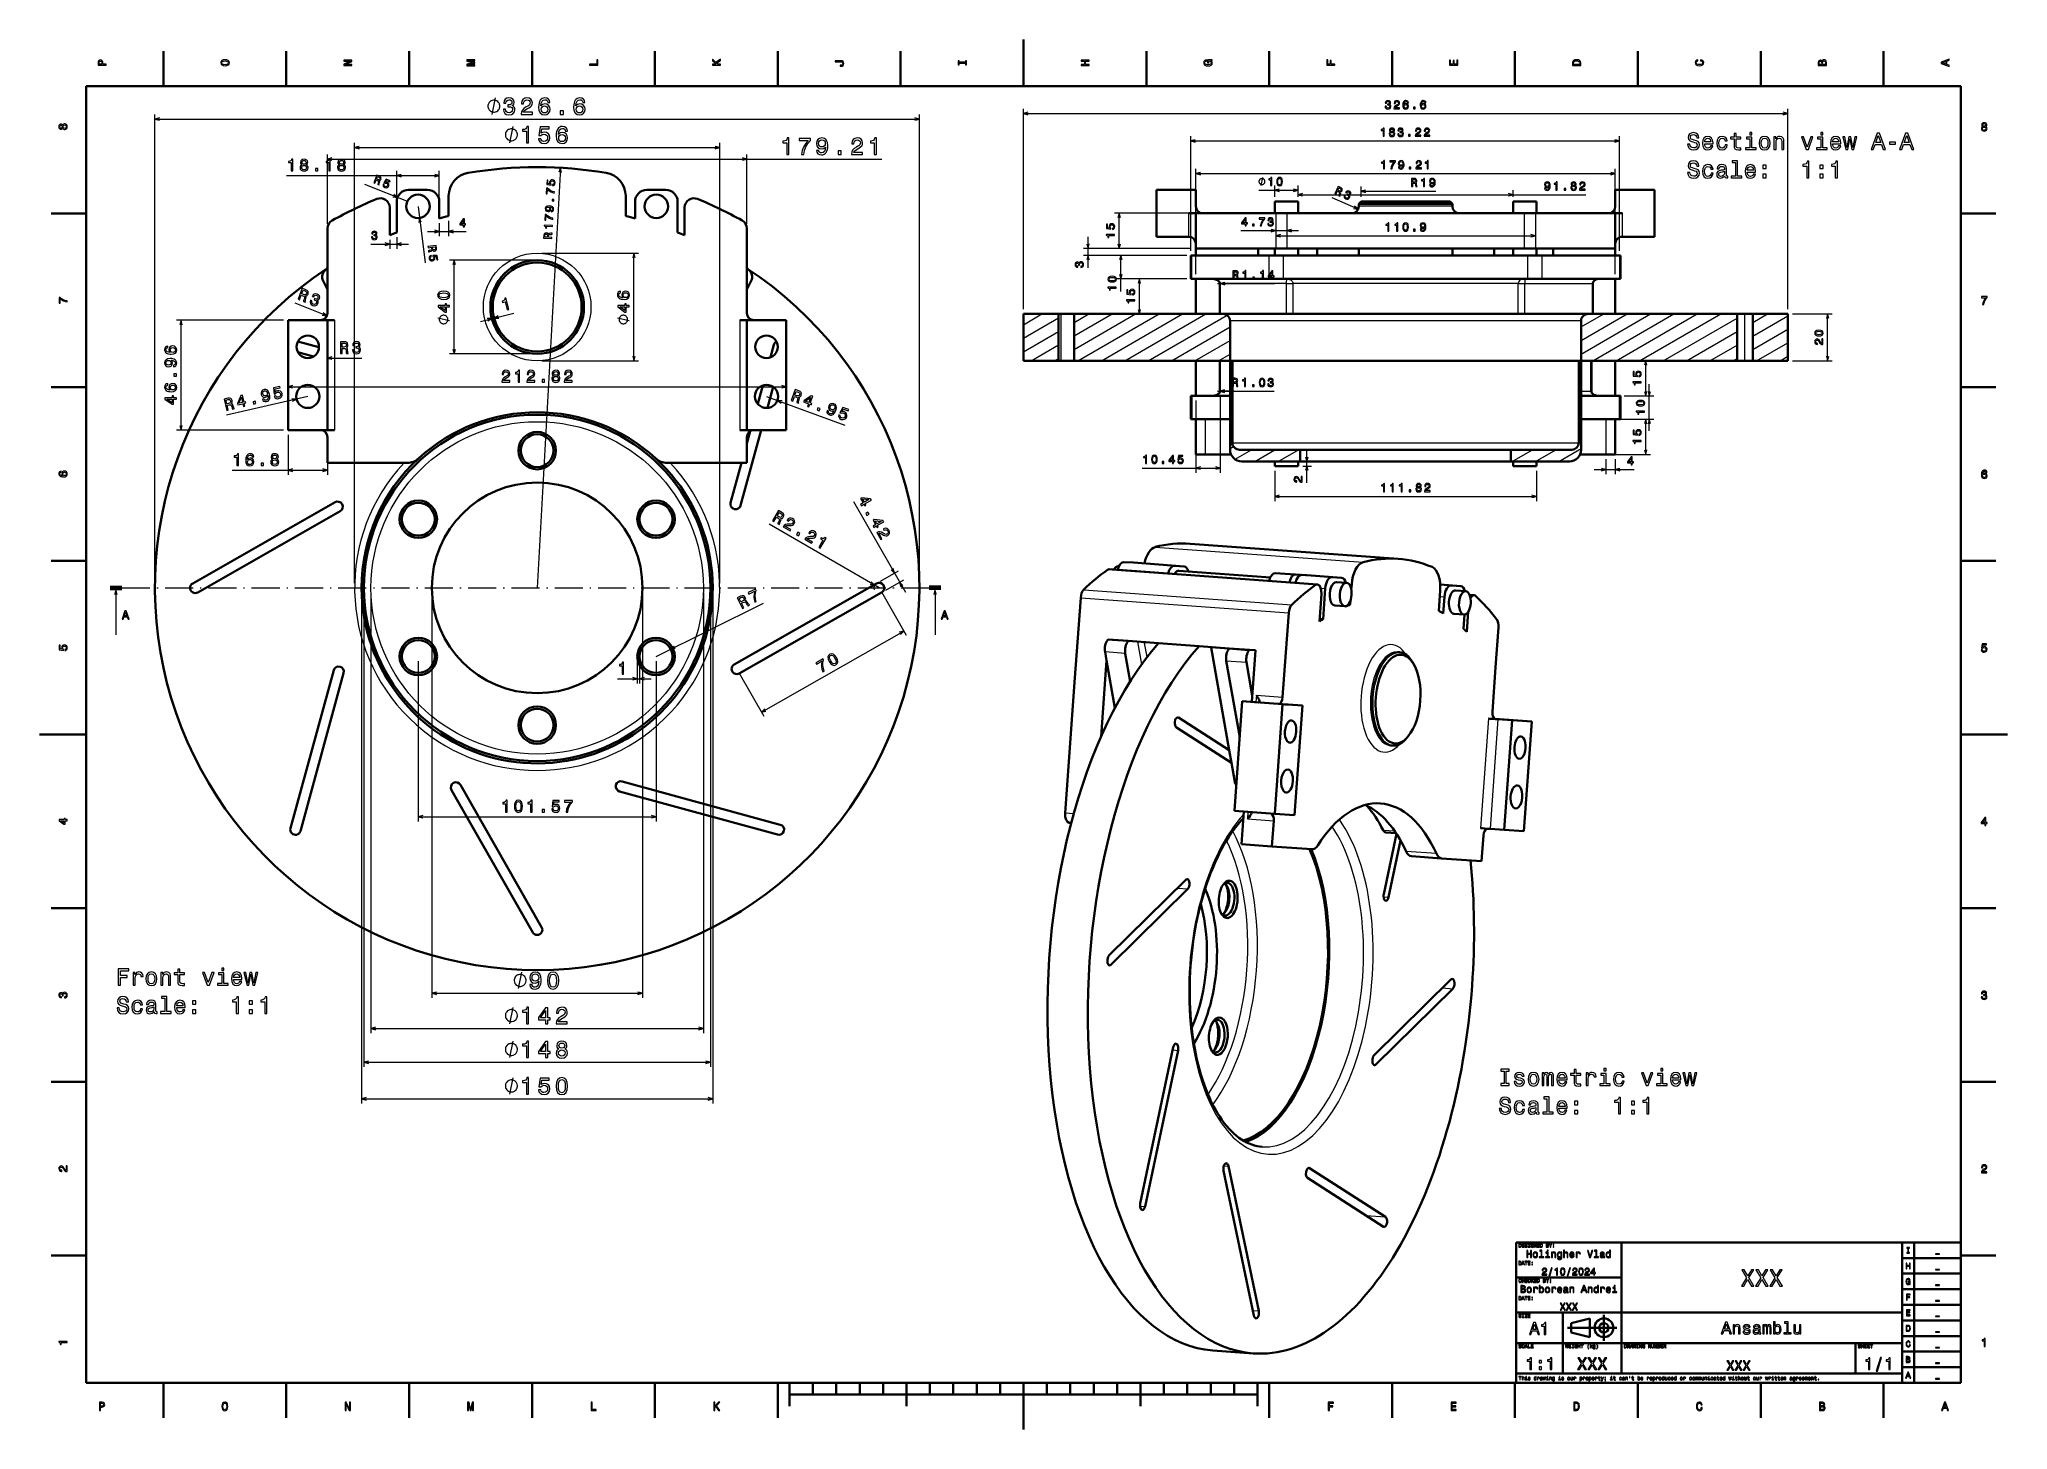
# Model space of a CAD drawing. Extents: x 0 to 841, y 0 to 594.
import ezdxf

# ---------------------------------------------------------------- set-up
doc = ezdxf.new("R2010")
doc.units = 0
doc.linetypes.add('DASHDOT', pattern=[18.5, 12, -3, 0.5, -3])

msp = doc.modelspace()

# ---------------------------------------------------------------- linework, layer by layer
at = {"color": 7, "lineweight": 35, "ltscale": 0.375}
for p, q in [((53, 574), (53, 589)), ((105.5, 574), (105.5, 589)), ((158, 574), (158, 589)), ((210.5, 574), (210.5, 589)), ((263, 574), (263, 589)), ((315.5, 574), (315.5, 589)), ((368, 574), (368, 589)), ((473, 574), (473, 589)), ((525.5, 574), (525.5, 589)), ((578, 574), (578, 589)), ((630.5, 574), (630.5, 589)), ((683, 574), (683, 589)), ((735.5, 574), (735.5, 589)), ((788, 574), (788, 589)), ((20, 519.6), (5, 519.6)), ((821, 519.6), (836, 519.6)), ((494.15, 491.68), (494.15, 476.68)), ((673.37, 491.68), (673.37, 476.68)), ((494.15, 456.68), (494.15, 441.68)), ((673.37, 456.68), (673.37, 441.68)), ((20, 445.4), (5, 445.4)), ((821, 445.4), (836, 445.4)), ((494.15, 431.68), (494.15, 416.68)), ((673.37, 431.68), (673.37, 416.68)), ((20, 371.2), (5, 371.2)), ((821, 371.2), (836, 371.2)), ((20, 222.8), (5, 222.8)), ((821, 222.8), (836, 222.8)), ((20, 148.6), (5, 148.6)), ((821, 148.6), (836, 148.6)), ((20, 74.4), (5, 74.4)), ((821, 74.4), (836, 74.4)), ((53, 20), (53, 5)), ((105.5, 20), (105.5, 5)), ((158, 20), (158, 5)), ((210.5, 20), (210.5, 5)), ((263, 20), (263, 5)), ((315.5, 20), (315.5, 5)), ((525.5, 20), (525.5, 5)), ((578, 20), (578, 5)), ((630.5, 20), (630.5, 5)), ((683, 20), (683, 5)), ((735.5, 20), (735.5, 5)), ((788, 20), (788, 5))]:
    msp.add_line(p, q, dxfattribs=at)
at = {"color": 7, "lineweight": 35}
for p, q in [((420.5, 574), (420.5, 594)), ((821, 574), (20, 574)), ((20, 574), (20, 20)), ((821, 20), (821, 574)), ((603.76, 523.68), (563.76, 523.68)), ((602.76, 524.68), (564.76, 524.68)), ((494.15, 519.68), (528.31, 519.68)), ((634.47, 519.68), (533.04, 519.68)), ((673.37, 519.68), (639.21, 519.68)), ((494.15, 504.68), (528.31, 504.68)), ((634.47, 504.68), (533.04, 504.68)), ((673.37, 504.68), (639.21, 504.68)), ((525.37, 501.68), (492.36, 501.68)), ((636.03, 501.68), (531.49, 501.68)), ((642.15, 501.68), (675.16, 501.68)), ((525.37, 491.68), (492.36, 491.68)), ((636.03, 491.68), (531.49, 491.68)), ((642.15, 491.68), (675.16, 491.68)), ((106.29, 474.02), (106.29, 427.06)), ((123.09, 474.02), (123.09, 427.06)), ((302.3, 474.02), (302.3, 427.06)), ((319.11, 474.02), (319.11, 427.06)), ((420.46, 456.68), (420.46, 476.68)), ((435.45, 476.68), (435.45, 456.68)), ((442.13, 476.68), (442.13, 456.68)), ((442.13, 476.68), (505.76, 476.68)), ((661.76, 476.68), (505.76, 476.68)), ((661.76, 476.68), (725.39, 476.68)), ((725.39, 476.68), (725.39, 456.68)), ((732.06, 476.68), (732.06, 456.68)), ((747.06, 456.68), (747.06, 476.68)), ((442.13, 456.68), (508.76, 456.68)), ((508.76, 456.68), (508.76, 418.68)), ((509.76, 456.68), (509.76, 421.68)), ((509.76, 456.68), (657.76, 456.68)), ((657.76, 456.68), (657.76, 421.68)), ((658.76, 456.68), (725.39, 456.68)), ((658.76, 456.68), (658.76, 418.68)), ((299.63, 394.86), (308.46, 427.06)), ((123.09, 413.06), (157.25, 413.06)), ((302.3, 413.06), (268.14, 413.06)), ((538.76, 418.68), (512.76, 418.68)), ((538.76, 413.68), (513.76, 413.68)), ((628.76, 418.68), (538.76, 418.68)), ((538.76, 413.68), (628.76, 413.68)), ((654.76, 418.68), (628.76, 418.68)), ((653.76, 413.68), (628.76, 413.68)), ((126.33, 396.22), (65.51, 361.57)), ((67.69, 357.73), (128.51, 392.38)), ((491.76, 378.5), (580.65, 372.03)), ((467.52, 370.42), (489.09, 368.85)), ((546.06, 361.14), (457.17, 367.61)), ((486.9, 366.99), (526.01, 364.15)), ((357.7, 361.57), (296.88, 326.91)), ((299.07, 323.07), (359.89, 357.73)), ((444.93, 355.44), (442.34, 319.42)), ((459.55, 308.36), (456.01, 328.6)), ((508.37, 290.29), (500.7, 334.16)), ((512.87, 295.81), (507.15, 328.48)), ((519.65, 332.99), (518.06, 310.89)), ((125.76, 324.44), (107.26, 256.93)), ((111.52, 255.76), (130.02, 323.27)), ((442.34, 319.42), (438.3, 263.42)), ((455.28, 318.48), (453.68, 296.2)), ((513.97, 311.18), (510.6, 264.34)), ((508.37, 290.29), (486.7, 304.2)), ((531.23, 309.92), (527.86, 263.08)), ((539.64, 309.33), (536.26, 262.5)), ((629.27, 303.08), (625.89, 256.24)), ((20, 297), (0, 297)), ((485.81, 299.99), (509.32, 284.91)), ((637.67, 302.49), (634.3, 255.65)), ((821, 297), (841, 297)), ((176.12, 273.28), (210.78, 212.46)), ((214.62, 214.64), (179.96, 275.47)), ((247.91, 272.71), (315.42, 254.21)), ((316.59, 258.47), (249.08, 276.98)), ((579.9, 254.57), (574.46, 228.85)), ((576.51, 227.54), (581.62, 251.72)), ((489.93, 234.95), (457.02, 202.51)), ((457.84, 198.6), (490.75, 231.04)), ((603.16, 192.31), (570.25, 159.87)), ((571.07, 155.96), (603.98, 188.4)), ((484.49, 163.37), (470.39, 96.68)), ((472.44, 95.36), (486.54, 162.05)), ((506, 110.58), (518.97, 48.71)), ((521.05, 50.76), (508.08, 112.63)), ((575.19, 90.91), (542.76, 111.73)), ((541.87, 107.52), (574.3, 86.7)), ((631, 20), (631, 80)), ((631, 80), (821, 80)), ((676, 24), (676, 80)), ((796, 20), (796, 80)), ((801, 20), (801, 80)), ((821, 80), (821, 20)), ((796, 73.33), (821, 73.33)), ((631, 65), (676, 65)), ((796, 66.67), (821, 66.67)), ((796, 60), (821, 60)), ((796, 53.33), (821, 53.33)), ((631, 50), (796, 50)), ((651, 24), (651, 50)), ((653, 43.5), (674, 43.5)), ((796, 46.67), (821, 46.67)), ((631, 37), (796, 37)), ((796, 40), (821, 40)), ((796, 33.33), (821, 33.33)), ((796, 26.67), (821, 26.67)), ((20, 20), (821, 20)), ((420.5, 20), (420.5, 0)), ((631, 24), (796, 24)), ((631, 20), (821, 20)), ((320.5, 15), (520.5, 15))]:
    msp.add_line(p, q, dxfattribs=at)
at = {"color": 7, "lineweight": 13}
for p, q in [((420.46, 478.68), (420.46, 564.33)), ((747.06, 478.68), (747.06, 564.33)), ((49.4, 361.65), (49.4, 561.96)), ((49.4, 559.96), (376, 559.96)), ((376, 361.65), (376, 561.96)), ((420.46, 562.33), (747.06, 562.33)), ((134.7, 361.65), (134.7, 549.73)), ((134.7, 547.73), (290.7, 547.73)), ((290.7, 361.65), (290.7, 549.73)), ((491.94, 503.68), (491.94, 552.58)), ((491.94, 550.58), (675.16, 550.58)), ((675.16, 503.68), (675.16, 552.58)), ((123.09, 515.14), (123.09, 544.83)), ((123.09, 542.83), (359.92, 542.83)), ((222.63, 539.12), (212.7, 359.65)), ((302.3, 515.14), (302.3, 544.83)), ((494.15, 493.68), (494.15, 538.66)), ((673.37, 493.68), (673.37, 538.66)), ((105.6, 535.78), (170.88, 535.78)), ((494.15, 536.66), (673.37, 536.66)), ((161.79, 522.65), (164.89, 498.58)), ((537.85, 527.59), (660.82, 527.59)), ((603.76, 522.68), (563.76, 522.68)), ((564.76, 529.09), (596.74, 529.09)), ((492.15, 519.68), (459.39, 519.68)), ((492.15, 504.68), (446.07, 504.68)), ((492.15, 504.68), (459.39, 504.68)), ((513.4, 512.28), (538.04, 512.28)), ((528.31, 510.1), (639.21, 510.1)), ((210.7, 499.65), (175.22, 499.65)), ((177.22, 459.65), (177.22, 499.65)), ((214.7, 502.65), (256.02, 502.65)), ((254.02, 456.65), (254.02, 502.65)), ((490.36, 501.68), (446.07, 501.68)), ((490.36, 501.68), (460.09, 501.68)), ((490.36, 491.68), (460.09, 491.68)), ((490.36, 491.68), (468.02, 491.68)), ((503.46, 489.68), (527.88, 489.65)), ((532.78, 489.68), (504.6, 489.68)), ((631.91, 489.68), (535.61, 489.68)), ((634.74, 489.68), (663.76, 489.68)), ((104.29, 474.02), (58.55, 474.02)), ((60.55, 427.06), (60.55, 474.02)), ((126.09, 474.02), (126.09, 427.06)), ((299.3, 474.02), (299.3, 427.06)), ((436.57, 456.68), (436.57, 476.68)), ((442.13, 461.51), (468.4, 476.68)), ((443.76, 456.68), (478.4, 476.68)), ((453.76, 456.68), (488.4, 476.68)), ((463.76, 456.68), (498.4, 476.68)), ((473.76, 456.68), (507.47, 476.14)), ((483.76, 456.68), (508.76, 471.11)), ((658.76, 473.68), (508.76, 473.68)), ((658.76, 459.56), (688.4, 476.68)), ((658.76, 465.34), (678.4, 476.68)), ((663.76, 456.68), (698.4, 476.68)), ((673.76, 456.68), (708.4, 476.68)), ((683.76, 456.68), (718.4, 476.68)), ((693.76, 456.68), (725.39, 474.94)), ((728.76, 456.68), (728.76, 476.68)), ((764.08, 456.68), (764.08, 476.68)), ((703.76, 456.68), (725.39, 469.16)), ((210.7, 459.65), (175.22, 459.65)), ((214.7, 456.65), (256.02, 456.65)), ((687.86, 426.68), (687.86, 446.68)), ((114.69, 441.46), (79.98, 433.39)), ((106.29, 445.58), (319.11, 445.58)), ((310.7, 441.46), (344.14, 429.13)), ((494.15, 439.68), (494.15, 408.84)), ((504.6, 441.68), (504.6, 408.84)), ((104.29, 427.06), (58.55, 427.06)), ((509.76, 421.68), (657.76, 421.68)), ((82.4, 409.93), (123.09, 409.93)), ((471.17, 410.84), (504.6, 410.84)), ((347.91, 396.57), (370.03, 357.75)), ((527.85, 398.75), (639.67, 398.75)), ((358.79, 359.65), (311.8, 386.92)), ((485, 369.13), (463.42, 370.7)), ((489.09, 368.85), (467.51, 370.42)), ((476.72, 377.11), (565.61, 370.64)), ((545.27, 360.89), (456.39, 367.36)), ((137.7, 357.65), (137.7, 139.34)), ((138.7, 357.65), (138.7, 154.95)), ((141.7, 357.65), (141.7, 169.4)), ((167.7, 357.65), (167.7, 184.43)), ((257.7, 357.65), (257.7, 184.43)), ((283.7, 357.65), (283.7, 169.4)), ((286.7, 357.65), (286.7, 154.95)), ((287.7, 357.65), (287.7, 139.34)), ((359.78, 357.91), (370.31, 339.44)), ((444.93, 355.44), (533.82, 348.98)), ((446.21, 358.86), (535.09, 352.39)), ((263.48, 330.33), (309.42, 353.14)), ((308.5, 306.52), (369.32, 341.17)), ((161.91, 328.33), (161.91, 259.87)), ((263.48, 328.33), (263.48, 259.87)), ((298.96, 323.26), (309.49, 304.78)), ((619.14, 303.81), (615.76, 256.97)), ((623.23, 303.52), (619.85, 256.68)), ((161.91, 261.87), (263.48, 261.87)), ((167.7, 186.43), (257.7, 186.43)), ((141.7, 171.4), (283.7, 171.4)), ((138.7, 156.95), (286.7, 156.95)), ((137.7, 141.34), (287.7, 141.34))]:
    msp.add_line(p, q, dxfattribs=at)
at = {"color": 7, "lineweight": 13, "ltscale": 0.5}
msp.add_line((157.7, 524.65), (139.12, 532.05), dxfattribs=at)
at = {"color": 7, "lineweight": 13, "ltscale": 0.278392}
for p, q in [((152.7, 526.65), (152.7, 537.78)), ((170.88, 526.65), (170.88, 537.78))]:
    msp.add_line(p, q, dxfattribs=at)
at = {"color": 7, "lineweight": 13, "ltscale": 0.120837}
for p, q in [((527.85, 526.68), (527.85, 531.51)), ((537.85, 526.68), (537.85, 531.51))]:
    msp.add_line(p, q, dxfattribs=at)
at = {"color": 7, "lineweight": 13, "ltscale": 0.110446}
msp.add_line((564.76, 526.68), (564.76, 531.09), dxfattribs=at)
at = {"color": 7, "lineweight": 35, "ltscale": 0.295494}
for p, q in [((149.7, 510.31), (149.7, 522.12)), ((275.7, 510.31), (275.7, 522.12)), ((546.92, 345.22), (547.77, 357.01))]:
    msp.add_line(p, q, dxfattribs=at)
at = {"color": 7, "lineweight": 35, "ltscale": 0.328052}
for p, q in [((152.7, 524.65), (152.7, 511.52)), ((272.7, 511.52), (272.7, 524.65))]:
    msp.add_line(p, q, dxfattribs=at)
at = {"color": 7, "lineweight": 35, "ltscale": 0.204488}
for p, q in [((165.88, 529.65), (157.7, 529.65)), ((267.7, 529.65), (259.52, 529.65))]:
    msp.add_line(p, q, dxfattribs=at)
at = {"color": 7, "lineweight": 35, "ltscale": 0.178645}
for p, q in [((170.88, 517.5), (170.88, 524.65)), ((254.52, 524.65), (254.52, 517.5))]:
    msp.add_line(p, q, dxfattribs=at)
at = {"color": 7, "lineweight": 35, "ltscale": 0.21487}
for p, q in [((174.88, 518.51), (174.88, 527.1)), ((250.52, 518.51), (250.52, 527.1))]:
    msp.add_line(p, q, dxfattribs=at)
at = {"color": 7, "lineweight": 35, "ltscale": 0.420053}
for p, q in [((477.35, 529.68), (494.15, 529.68)), ((690.17, 529.68), (673.37, 529.68)), ((123.09, 474.02), (106.29, 474.02)), ((302.3, 474.02), (319.11, 474.02)), ((106.29, 427.06), (123.09, 427.06)), ((319.11, 427.06), (302.3, 427.06))]:
    msp.add_line(p, q, dxfattribs=at)
at = {"color": 7, "lineweight": 35, "ltscale": 0.499999}
for p, q in [((477.35, 509.68), (477.35, 529.68)), ((690.17, 509.68), (690.17, 529.68))]:
    msp.add_line(p, q, dxfattribs=at)
at = {"color": 7, "lineweight": 35, "ltscale": 0.175}
for p, q in [((494.15, 522.68), (494.15, 529.68)), ((673.37, 522.68), (673.37, 529.68))]:
    msp.add_line(p, q, dxfattribs=at)
at = {"color": 7, "lineweight": 13, "ltscale": 0.418539}
msp.add_line((521.11, 529.51), (537.85, 529.51), dxfattribs=at)
at = {"color": 7, "lineweight": 35, "ltscale": 0.125}
for p, q in [((527.85, 519.68), (527.85, 524.68)), ((537.85, 519.68), (537.85, 524.68)), ((629.67, 519.68), (629.67, 524.68)), ((639.67, 519.68), (639.67, 524.68)), ((538.76, 413.68), (538.76, 418.68)), ((628.76, 413.68), (628.76, 418.68)), ((330.5, 20), (330.5, 15)), ((340.5, 20), (340.5, 15)), ((350.5, 20), (350.5, 15)), ((360.5, 20), (360.5, 15)), ((380.5, 20), (380.5, 15)), ((390.5, 20), (390.5, 15)), ((400.5, 20), (400.5, 15)), ((410.5, 20), (410.5, 15)), ((430.5, 20), (430.5, 15)), ((440.5, 20), (440.5, 15)), ((450.5, 20), (450.5, 15)), ((460.5, 20), (460.5, 15)), ((480.5, 20), (480.5, 15)), ((490.5, 20), (490.5, 15)), ((500.5, 20), (500.5, 15)), ((510.5, 20), (510.5, 15))]:
    msp.add_line(p, q, dxfattribs=at)
at = {"color": 7, "lineweight": 35, "ltscale": 0.25}
for p, q in [((537.85, 524.68), (527.85, 524.68)), ((639.67, 524.68), (629.67, 524.68)), ((491.94, 491.68), (491.94, 501.68)), ((675.58, 501.68), (675.58, 491.68)), ((491.94, 441.68), (491.94, 431.68)), ((675.58, 431.68), (675.58, 441.68)), ((537.85, 411.68), (527.85, 411.68)), ((639.67, 411.68), (629.67, 411.68)), ((320.5, 20), (320.5, 10)), ((370.5, 20), (370.5, 10)), ((470.5, 20), (470.5, 10)), ((520.5, 20), (520.5, 10))]:
    msp.add_line(p, q, dxfattribs=at)
at = {"color": 7, "lineweight": 13, "ltscale": 0.072989}
for p, q in [((537.85, 526.68), (537.85, 529.59)), ((629.67, 526.68), (629.67, 529.59))]:
    msp.add_line(p, q, dxfattribs=at)
at = {"color": 7, "lineweight": 13, "ltscale": 0.301801}
msp.add_line((563.52, 521.49), (552.42, 526.25), dxfattribs=at)
at = {"color": 7, "lineweight": 35, "ltscale": 0.035355}
for p, q in [((564.76, 524.68), (563.76, 523.68)), ((602.76, 524.68), (603.76, 523.68))]:
    msp.add_line(p, q, dxfattribs=at)
at = {"color": 7, "lineweight": 35, "ltscale": 0.025}
for p, q in [((563.76, 523.68), (563.76, 522.68)), ((603.76, 523.68), (603.76, 522.68)), ((508.76, 456.68), (509.76, 456.68)), ((657.76, 456.68), (658.76, 456.68))]:
    msp.add_line(p, q, dxfattribs=at)
at = {"color": 7, "lineweight": 35, "ltscale": 0.424301}
for p, q in [((123.09, 496.17), (123.09, 513.14)), ((302.3, 496.17), (302.3, 513.14))]:
    msp.add_line(p, q, dxfattribs=at)
at = {"color": 7, "lineweight": 13, "ltscale": 0.140247}
msp.add_line((170.88, 515.5), (170.88, 509.89), dxfattribs=at)
at = {"color": 7, "lineweight": 13, "ltscale": 0.165394}
msp.add_line((174.88, 516.51), (174.88, 509.89), dxfattribs=at)
at = {"color": 7, "lineweight": 13, "ltscale": 0.374999}
for p, q in [((461.39, 504.68), (461.39, 519.68)), ((528.31, 519.68), (528.31, 504.68)), ((533.04, 519.68), (533.04, 504.68)), ((634.47, 519.68), (634.47, 504.68)), ((639.21, 519.68), (639.21, 504.68))]:
    msp.add_line(p, q, dxfattribs=at)
at = {"color": 7, "lineweight": 35, "ltscale": 0.075}
for p, q in [((494.15, 519.68), (491.15, 519.68)), ((676.37, 519.68), (673.37, 519.68)), ((494.15, 504.68), (494.15, 501.68)), ((520.76, 504.68), (520.76, 501.68)), ((527.85, 501.68), (527.85, 504.68)), ((537.85, 501.68), (537.85, 504.68)), ((545.94, 504.68), (545.94, 501.68)), ((563.76, 504.68), (563.76, 501.68)), ((603.76, 504.68), (603.76, 501.68)), ((621.58, 504.68), (621.58, 501.68)), ((629.67, 501.68), (629.67, 504.68)), ((639.67, 501.68), (639.67, 504.68)), ((646.76, 504.68), (646.76, 501.68)), ((673.37, 504.68), (673.37, 501.68)), ((126.09, 474.02), (123.09, 474.02)), ((302.3, 474.02), (299.3, 474.02)), ((123.09, 427.06), (126.09, 427.06)), ((299.3, 427.06), (302.3, 427.06))]:
    msp.add_line(p, q, dxfattribs=at)
at = {"color": 7, "lineweight": 13, "ltscale": 0.249999}
for p, q in [((491.15, 509.68), (491.15, 519.68)), ((676.37, 509.68), (676.37, 519.68))]:
    msp.add_line(p, q, dxfattribs=at)
at = {"color": 7, "lineweight": 35, "ltscale": 0.374999}
for p, q in [((494.15, 504.68), (494.15, 519.68)), ((673.37, 504.68), (673.37, 519.68))]:
    msp.add_line(p, q, dxfattribs=at)
at = {"color": 7, "lineweight": 35, "ltscale": 0.118333}
for p, q in [((533.04, 519.68), (528.31, 519.68)), ((639.21, 519.68), (634.47, 519.68)), ((533.04, 504.68), (528.31, 504.68)), ((639.21, 504.68), (634.47, 504.68))]:
    msp.add_line(p, q, dxfattribs=at)
at = {"color": 7, "lineweight": 13, "ltscale": 0.400901}
msp.add_line((141.66, 506.49), (157.7, 506.49), dxfattribs=at)
at = {"color": 7, "lineweight": 13, "ltscale": 0.09526}
msp.add_line((149.7, 508.31), (149.7, 504.49), dxfattribs=at)
at = {"color": 7, "lineweight": 13, "ltscale": 0.125753}
msp.add_line((152.7, 509.52), (152.7, 504.49), dxfattribs=at)
at = {"color": 7, "lineweight": 13, "ltscale": 0.412986}
msp.add_line((165.88, 511.89), (182.4, 511.89), dxfattribs=at)
at = {"color": 7, "lineweight": 13, "ltscale": 0.333634}
msp.add_line((448.07, 496.33), (448.07, 509.68), dxfattribs=at)
at = {"color": 7, "lineweight": 35, "ltscale": 0.345053}
for p, q in [((477.35, 509.68), (491.15, 509.68)), ((690.17, 509.68), (676.37, 509.68))]:
    msp.add_line(p, q, dxfattribs=at)
at = {"color": 7, "lineweight": 13, "ltscale": 0.384322}
msp.add_line((462.09, 486.3), (462.09, 501.68), dxfattribs=at)
at = {"color": 7, "lineweight": 35, "ltscale": 0.010509}
for p, q in [((492.36, 501.68), (491.94, 501.68)), ((675.58, 501.68), (675.16, 501.68)), ((492.36, 491.68), (491.94, 491.68)), ((675.58, 491.68), (675.16, 491.68)), ((492.36, 441.68), (491.94, 441.68)), ((675.58, 441.68), (675.16, 441.68)), ((492.36, 431.68), (491.94, 431.68)), ((675.58, 431.68), (675.16, 431.68))]:
    msp.add_line(p, q, dxfattribs=at)
at = {"color": 7, "lineweight": 13, "ltscale": 0.25}
for p, q in [((492.36, 491.68), (492.36, 501.68)), ((525.37, 501.68), (525.37, 491.68)), ((531.49, 501.68), (531.49, 491.68)), ((636.03, 491.68), (636.03, 501.68)), ((642.15, 491.68), (642.15, 501.68)), ((675.16, 501.68), (675.16, 491.68)), ((492.36, 441.68), (492.36, 431.68)), ((675.16, 431.68), (675.16, 441.68))]:
    msp.add_line(p, q, dxfattribs=at)
at = {"color": 7, "lineweight": 35, "ltscale": 0.152977}
for p, q in [((531.49, 501.68), (525.37, 501.68)), ((642.15, 501.68), (636.03, 501.68)), ((531.49, 491.68), (525.37, 491.68)), ((642.15, 491.68), (636.03, 491.68))]:
    msp.add_line(p, q, dxfattribs=at)
at = {"color": 7, "lineweight": 35, "ltscale": 0.10047}
msp.add_line((123.09, 487.17), (121.3, 490.77), dxfattribs=at)
at = {"color": 7, "lineweight": 35, "ltscale": 0.478616}
for p, q in [((123.09, 496.17), (123.09, 477.02)), ((302.3, 496.17), (302.3, 477.02)), ((622.23, 325.79), (620.85, 306.7))]:
    msp.add_line(p, q, dxfattribs=at)
at = {"color": 7, "lineweight": 35, "ltscale": 0.100472}
msp.add_line((302.3, 487.17), (304.1, 490.77), dxfattribs=at)
at = {"color": 7, "lineweight": 13, "ltscale": 0.375}
for p, q in [((470.02, 476.68), (470.02, 491.68)), ((686.37, 441.68), (686.37, 456.68)), ((498.15, 431.68), (498.15, 416.68)), ((669.37, 431.68), (669.37, 416.68)), ((686.37, 416.68), (686.37, 431.68))]:
    msp.add_line(p, q, dxfattribs=at)
at = {"color": 7, "lineweight": 13, "ltscale": 0.005254}
for p, q in [((504.39, 489.68), (504.6, 489.68)), ((504.6, 443.68), (504.39, 443.68))]:
    msp.add_line(p, q, dxfattribs=at)
at = {"color": 7, "lineweight": 35, "ltscale": 0.325}
for p, q in [((504.39, 476.68), (504.39, 489.68)), ((663.76, 476.68), (663.76, 489.68)), ((504.39, 456.68), (504.39, 443.68)), ((663.13, 443.68), (663.13, 456.68)), ((776, 24), (776, 37))]:
    msp.add_line(p, q, dxfattribs=at)
at = {"color": 7, "lineweight": 13, "ltscale": 0.325}
for p, q in [((504.6, 476.68), (504.6, 489.68)), ((532.78, 489.68), (532.78, 476.68)), ((535.61, 489.68), (535.61, 476.68)), ((631.91, 476.68), (631.91, 489.68)), ((634.74, 476.68), (634.74, 489.68)), ((504.6, 456.68), (504.6, 443.68)), ((662.92, 443.68), (662.92, 456.68))]:
    msp.add_line(p, q, dxfattribs=at)
at = {"color": 7, "lineweight": 13, "ltscale": 0.070775}
for p, q in [((532.78, 489.68), (535.61, 489.68)), ((631.91, 489.68), (634.74, 489.68))]:
    msp.add_line(p, q, dxfattribs=at)
at = {"color": 7, "lineweight": 13, "ltscale": 0.366859}
for p, q in [((122.88, 475.91), (109.24, 481.34)), ((123.09, 457.82), (137.76, 457.82))]:
    msp.add_line(p, q, dxfattribs=at)
at = {"color": 7, "lineweight": 13, "ltscale": 0.405126}
msp.add_line((123.09, 472.02), (123.09, 455.82), dxfattribs=at)
at = {"color": 7, "lineweight": 13, "ltscale": 0.366395}
msp.add_line((188.48, 473.44), (202.68, 477.08), dxfattribs=at)
at = {"color": 7, "lineweight": 35, "ltscale": 0.374861}
for p, q in [((420.46, 476.68), (435.45, 476.68)), ((732.06, 476.68), (747.06, 476.68)), ((420.46, 456.68), (435.45, 456.68)), ((732.06, 456.68), (747.06, 456.68))]:
    msp.add_line(p, q, dxfattribs=at)
at = {"color": 7, "lineweight": 13, "ltscale": 0.229237}
msp.add_line((420.46, 472.09), (428.4, 476.68), dxfattribs=at)
at = {"color": 7, "lineweight": 13, "ltscale": 0.432852}
for p, q in [((420.46, 466.32), (435.45, 474.97)), ((420.46, 460.54), (435.45, 469.2))]:
    msp.add_line(p, q, dxfattribs=at)
at = {"color": 7, "lineweight": 35, "ltscale": 0.027894}
for p, q in [((436.57, 476.68), (435.45, 476.68)), ((435.45, 456.68), (436.57, 456.68))]:
    msp.add_line(p, q, dxfattribs=at)
at = {"color": 7, "lineweight": 35, "ltscale": 0.138932}
for p, q in [((442.13, 476.68), (436.57, 476.68)), ((442.13, 456.68), (436.57, 456.68))]:
    msp.add_line(p, q, dxfattribs=at)
at = {"color": 7, "lineweight": 13, "ltscale": 0.469776}
msp.add_line((442.13, 467.28), (458.4, 476.68), dxfattribs=at)
at = {"color": 7, "lineweight": 13, "ltscale": 0.181101}
msp.add_line((442.13, 473.05), (448.4, 476.68), dxfattribs=at)
at = {"color": 7, "lineweight": 35, "ltscale": 0.425}
for p, q in [((508.76, 456.68), (508.76, 473.68)), ((658.76, 456.68), (658.76, 473.68))]:
    msp.add_line(p, q, dxfattribs=at)
at = {"color": 7, "lineweight": 35, "ltscale": 0.066162}
msp.add_line((528.8, 476.68), (526.16, 476.68), dxfattribs=at)
at = {"color": 7, "lineweight": 35, "ltscale": 0.142258}
msp.add_line((549.8, 476.68), (544.11, 476.68), dxfattribs=at)
at = {"color": 7, "lineweight": 35, "ltscale": 0.144252}
msp.add_line((620.58, 476.68), (614.81, 476.68), dxfattribs=at)
at = {"color": 7, "lineweight": 13, "ltscale": 0.278312}
msp.add_line((658.76, 471.11), (668.4, 476.68), dxfattribs=at)
at = {"color": 7, "lineweight": 35, "ltscale": 0.084239}
for p, q in [((728.76, 476.68), (725.39, 476.68)), ((728.76, 456.68), (725.39, 456.68))]:
    msp.add_line(p, q, dxfattribs=at)
at = {"color": 7, "lineweight": 35, "ltscale": 0.082587}
for p, q in [((732.06, 476.68), (728.76, 476.68)), ((728.76, 456.68), (732.06, 456.68))]:
    msp.add_line(p, q, dxfattribs=at)
at = {"color": 7, "lineweight": 13, "ltscale": 0.182889}
msp.add_line((732.06, 473.02), (738.4, 476.68), dxfattribs=at)
at = {"color": 7, "lineweight": 13, "ltscale": 0.432853}
for p, q in [((732.06, 467.24), (747.06, 475.9)), ((732.06, 461.47), (747.06, 470.13))]:
    msp.add_line(p, q, dxfattribs=at)
at = {"color": 7, "lineweight": 13, "ltscale": 0.425581}
for p, q in [((749.06, 476.68), (766.08, 476.68)), ((749.06, 456.68), (766.08, 456.68))]:
    msp.add_line(p, q, dxfattribs=at)
at = {"color": 7, "lineweight": 35, "ltscale": 0.232625}
msp.add_line((119.47, 462.48), (110.5, 464.94), dxfattribs=at)
at = {"color": 7, "lineweight": 35, "ltscale": 0.139713}
msp.add_line((313.87, 463.54), (312.39, 458.15), dxfattribs=at)
at = {"color": 7, "lineweight": 13, "ltscale": 0.33759}
msp.add_line((423.76, 456.68), (435.45, 463.43), dxfattribs=at)
at = {"color": 7, "lineweight": 13, "ltscale": 0.433013}
msp.add_line((493.76, 456.68), (508.76, 465.34), dxfattribs=at)
at = {"color": 7, "lineweight": 13, "ltscale": 0.335802}
msp.add_line((713.76, 456.68), (725.39, 463.39), dxfattribs=at)
at = {"color": 7, "lineweight": 13, "ltscale": 0.383938}
msp.add_line((733.76, 456.68), (747.06, 464.35), dxfattribs=at)
at = {"color": 7, "lineweight": 35, "ltscale": 0.173623}
msp.add_line((110.47, 460.37), (117.17, 458.53), dxfattribs=at)
at = {"color": 7, "lineweight": 13, "ltscale": 0.048915}
msp.add_line((433.76, 456.68), (435.45, 457.65), dxfattribs=at)
at = {"color": 7, "lineweight": 13, "ltscale": 0.144338}
msp.add_line((503.76, 456.68), (508.76, 459.56), dxfattribs=at)
at = {"color": 7, "lineweight": 13, "ltscale": 0.028868}
for p, q in [((508.76, 453.79), (509.76, 454.37)), ((657.76, 453.21), (658.76, 453.79)), ((657.76, 447.44), (658.76, 448.01)), ((657.76, 441.66), (658.76, 442.24)), ((508.76, 430.69), (509.76, 431.27)), ((657.76, 435.89), (658.76, 436.47)), ((508.76, 424.92), (509.76, 425.5))]:
    msp.add_line(p, q, dxfattribs=at)
at = {"color": 7, "lineweight": 13, "ltscale": 0.047127}
msp.add_line((723.76, 456.68), (725.39, 457.62), dxfattribs=at)
at = {"color": 7, "lineweight": 13, "ltscale": 0.095262}
msp.add_line((743.76, 456.68), (747.06, 458.58), dxfattribs=at)
at = {"color": 7, "lineweight": 35, "ltscale": 0.204836}
msp.add_line((309.11, 446.15), (306.94, 438.25), dxfattribs=at)
at = {"color": 7, "lineweight": 13, "ltscale": 0.028867}
for p, q in [((508.76, 448.01), (509.76, 448.59)), ((508.76, 442.24), (509.76, 442.82)), ((508.76, 436.47), (509.76, 437.05)), ((657.76, 430.12), (658.76, 430.69)), ((657.76, 424.34), (658.76, 424.92))]:
    msp.add_line(p, q, dxfattribs=at)
at = {"color": 7, "lineweight": 35, "ltscale": 0.233622}
msp.add_line((311.05, 436.52), (313.52, 445.54), dxfattribs=at)
at = {"color": 7, "lineweight": 35, "ltscale": 0.410011}
msp.add_line((508.76, 441.68), (492.36, 441.68), dxfattribs=at)
at = {"color": 8, "lineweight": 13}
msp.add_line((503.36, 443.68), (527.67, 443.68), dxfattribs=at)
at = {"color": 7, "lineweight": 13, "ltscale": 0.103921}
msp.add_line((508.76, 443.68), (504.6, 443.68), dxfattribs=at)
at = {"color": 7, "lineweight": 13, "ltscale": 0.103926}
msp.add_line((658.76, 443.68), (662.92, 443.68), dxfattribs=at)
at = {"color": 7, "lineweight": 35, "ltscale": 0.410014}
msp.add_line((658.76, 441.68), (675.16, 441.68), dxfattribs=at)
at = {"color": 7, "lineweight": 13, "ltscale": 0.005255}
msp.add_line((663.13, 443.68), (662.92, 443.68), dxfattribs=at)
at = {"color": 7, "lineweight": 13, "ltscale": 0.280164}
msp.add_line((677.16, 441.68), (688.37, 441.68), dxfattribs=at)
at = {"color": 7, "lineweight": 13, "ltscale": 0.317403}
msp.add_line((677.16, 441.68), (689.86, 441.68), dxfattribs=at)
at = {"color": 7, "lineweight": 35, "ltscale": 0.044833}
for p, q in [((494.15, 431.68), (492.36, 431.68)), ((673.37, 431.68), (675.16, 431.68))]:
    msp.add_line(p, q, dxfattribs=at)
at = {"color": 7, "lineweight": 35, "ltscale": 0.1}
for p, q in [((498.15, 431.68), (494.15, 431.68)), ((673.37, 431.68), (669.37, 431.68)), ((494.15, 416.68), (498.15, 416.68)), ((669.37, 416.68), (673.37, 416.68)), ((654.5, 41.5), (654.5, 45.5))]:
    msp.add_line(p, q, dxfattribs=at)
at = {"color": 7, "lineweight": 35, "ltscale": 0.265179}
msp.add_line((498.15, 431.68), (508.76, 431.68), dxfattribs=at)
at = {"color": 7, "lineweight": 35, "ltscale": 0.265181}
msp.add_line((669.37, 431.68), (658.76, 431.68), dxfattribs=at)
at = {"color": 7, "lineweight": 13, "ltscale": 0.462236}
msp.add_line((671.37, 431.68), (689.86, 431.68), dxfattribs=at)
at = {"color": 7, "lineweight": 13, "ltscale": 0.424997}
for p, q in [((671.37, 431.68), (688.37, 431.68)), ((671.37, 416.68), (688.37, 416.68))]:
    msp.add_line(p, q, dxfattribs=at)
at = {"color": 7, "lineweight": 13, "ltscale": 0.428444}
for p, q in [((106.29, 425.06), (106.29, 407.93)), ((123.09, 425.06), (123.09, 407.93))]:
    msp.add_line(p, q, dxfattribs=at)
at = {"color": 7, "lineweight": 35, "ltscale": 0.275134}
for p, q in [((123.09, 424.06), (123.09, 413.06)), ((302.3, 424.06), (302.3, 413.06))]:
    msp.add_line(p, q, dxfattribs=at)
at = {"color": 7, "lineweight": 35, "ltscale": 0.137454}
msp.add_line((303.76, 426.63), (302.3, 421.33), dxfattribs=at)
at = {"color": 7, "lineweight": 35, "ltscale": 0.011384}
msp.add_line((302.3, 421.33), (302.3, 420.88), dxfattribs=at)
at = {"color": 7, "lineweight": 35, "ltscale": 0.441508}
msp.add_line((300.04, 413.06), (295.37, 396.03), dxfattribs=at)
at = {"color": 7, "lineweight": 35, "ltscale": 0.275613}
msp.add_line((498.15, 416.68), (509.18, 416.68), dxfattribs=at)
at = {"color": 7, "lineweight": 13, "ltscale": 0.043354}
msp.add_line((508.76, 419.15), (510.26, 420.01), dxfattribs=at)
at = {"color": 7, "lineweight": 13, "ltscale": 0.20406}
msp.add_line((510.87, 414.59), (517.94, 418.68), dxfattribs=at)
at = {"color": 7, "lineweight": 13, "ltscale": 0.250001}
for p, q in [((519.28, 413.68), (527.94, 418.68)), ((529.28, 413.68), (537.94, 418.68)), ((629.28, 413.68), (637.94, 418.68)), ((639.28, 413.68), (647.94, 418.68))]:
    msp.add_line(p, q, dxfattribs=at)
at = {"color": 7, "lineweight": 35, "ltscale": 0.049998}
for p, q in [((527.85, 411.68), (527.85, 413.68)), ((537.85, 411.68), (537.85, 413.68)), ((629.67, 411.68), (629.67, 413.68)), ((639.67, 411.68), (639.67, 413.68))]:
    msp.add_line(p, q, dxfattribs=at)
at = {"color": 7, "lineweight": 13, "ltscale": 0.354726}
msp.add_line((541.57, 404.49), (541.57, 418.68), dxfattribs=at)
at = {"color": 7, "lineweight": 13, "ltscale": 0.273612}
msp.add_line((649.28, 413.68), (658.76, 419.15), dxfattribs=at)
at = {"color": 7, "lineweight": 35, "ltscale": 0.275616}
msp.add_line((669.37, 416.68), (658.34, 416.68), dxfattribs=at)
at = {"color": 7, "lineweight": 13, "ltscale": 0.162089}
for p, q in [((669.37, 414.68), (669.37, 408.19)), ((673.37, 414.68), (673.37, 408.19))]:
    msp.add_line(p, q, dxfattribs=at)
at = {"color": 7, "lineweight": 13, "ltscale": 0.323232}
for p, q in [((527.85, 409.68), (527.85, 396.75)), ((639.67, 409.68), (639.67, 396.75))]:
    msp.add_line(p, q, dxfattribs=at)
at = {"color": 7, "lineweight": 13, "ltscale": 0.092934}
msp.add_line((539.85, 411.68), (543.57, 411.68), dxfattribs=at)
at = {"color": 7, "lineweight": 13, "ltscale": 0.4259}
msp.add_line((664.37, 410.19), (681.4, 410.19), dxfattribs=at)
at = {"color": 7, "lineweight": 35, "ltscale": 0.102519}
for p, q in [((467.51, 370.42), (463.42, 370.7)), ((485, 369.13), (489.09, 368.85)), ((536.78, 365.36), (540.87, 365.08)), ((543.46, 364.89), (539.36, 365.18)), ((607.32, 360.39), (603.23, 360.68))]:
    msp.add_line(p, q, dxfattribs=at)
at = {"color": 7, "lineweight": 13, "ltscale": 0.220735}
for p, q in [((359.44, 362.56), (367.11, 366.93)), ((361.62, 358.72), (369.3, 363.09))]:
    msp.add_line(p, q, dxfattribs=at)
at = {"color": 7, "lineweight": 35, "ltscale": 0.006784}
msp.add_line((461.01, 368.88), (461.29, 368.86), dxfattribs=at)
at = {"color": 7, "lineweight": 13, "ltscale": 0.216313}
msp.add_line((528.15, 365.99), (536.78, 365.36), dxfattribs=at)
at = {"color": 7, "lineweight": 35, "ltscale": 0.102521}
for p, q in [((528.15, 365.99), (532.24, 365.71)), ((556.4, 363.95), (552.31, 364.23))]:
    msp.add_line(p, q, dxfattribs=at)
at = {"color": 7, "lineweight": 13, "ltscale": 0.216311}
for p, q in [((532.24, 365.71), (540.87, 365.08)), ((464, 331.62), (455.37, 332.25)), ((507.15, 328.48), (515.78, 327.86)), ((520.88, 310.69), (529.51, 310.07))]:
    msp.add_line(p, q, dxfattribs=at)
at = {"color": 7, "lineweight": 35, "ltscale": 0.216311}
for p, q in [((532.24, 365.71), (540.87, 365.08)), ((465.29, 336.95), (456.66, 337.57)), ((517.06, 333.18), (508.43, 333.81))]:
    msp.add_line(p, q, dxfattribs=at)
at = {"color": 7, "lineweight": 13, "ltscale": 0.324467}
msp.add_line((539.36, 365.18), (552.31, 364.23), dxfattribs=at)
at = {"color": 7, "lineweight": 13, "ltscale": 0.324468}
for p, q in [((543.46, 364.89), (556.4, 363.95)), ((596.94, 246.1), (583.99, 247.04))]:
    msp.add_line(p, q, dxfattribs=at)
at = {"color": 7, "lineweight": 35, "ltscale": 0.324467}
for p, q in [((543.46, 364.89), (556.4, 363.95)), ((478.23, 336), (465.29, 336.95)), ((508.43, 333.81), (495.49, 334.75)), ((513.68, 250.1), (526.63, 249.16)), ((599.17, 244.09), (586.22, 245.03))]:
    msp.add_line(p, q, dxfattribs=at)
at = {"color": 7, "lineweight": 35, "ltscale": 0.108156}
for p, q in [((554.21, 362.1), (558.53, 361.78)), ((553.49, 352.12), (557.8, 351.81)), ((604.41, 348.57), (608.73, 348.25))]:
    msp.add_line(p, q, dxfattribs=at)
at = {"color": 7, "lineweight": 100, "ltscale": 0.125}
for p, q in [((30.2, 359.65), (35.2, 359.65)), ((385.2, 359.65), (380.2, 359.65))]:
    msp.add_line(p, q, dxfattribs=at)
at = {"color": 7, "lineweight": 13, "ltscale": 0.427556}
for p, q in [((32.7, 356.75), (32.7, 339.65)), ((382.7, 356.75), (382.7, 339.65))]:
    msp.add_line(p, q, dxfattribs=at)
at = {"color": 7, "linetype": 'DASHDOT', "lineweight": 13}
msp.add_line((35.2, 359.65), (380.2, 359.65), dxfattribs=at)
at = {"color": 7, "lineweight": 13, "ltscale": 0.048881}
msp.add_line((547.5, 359.56), (549.45, 359.42), dxfattribs=at)
at = {"color": 7, "lineweight": 35, "ltscale": 0.328054}
msp.add_line((549.45, 359.42), (548.51, 346.33), dxfattribs=at)
at = {"color": 7, "lineweight": 13, "ltscale": 0.027849}
msp.add_line((559.61, 361.18), (560.72, 361.1), dxfattribs=at)
at = {"color": 7, "lineweight": 35, "ltscale": 0.046718}
msp.add_line((560.1, 352.52), (560.24, 354.39), dxfattribs=at)
at = {"color": 7, "lineweight": 35, "ltscale": 0.055222}
msp.add_line((560.56, 358.89), (560.72, 361.1), dxfattribs=at)
at = {"color": 7, "lineweight": 35, "ltscale": 0.214869}
msp.add_line((597.93, 349.88), (598.55, 358.46), dxfattribs=at)
at = {"color": 7, "lineweight": 13, "ltscale": 0.050135}
msp.add_line((598.37, 356.01), (600.37, 355.87), dxfattribs=at)
at = {"color": 7, "lineweight": 13, "ltscale": 0.219535}
msp.add_line((598.57, 361.03), (607.32, 360.39), dxfattribs=at)
at = {"color": 7, "lineweight": 35, "ltscale": 0.219628}
msp.add_line((598.57, 361.03), (607.33, 360.39), dxfattribs=at)
at = {"color": 7, "lineweight": 13, "ltscale": 0.116975}
msp.add_line((598.57, 361.02), (603.23, 360.68), dxfattribs=at)
at = {"color": 7, "lineweight": 35, "ltscale": 0.178646}
msp.add_line((600.37, 355.87), (599.86, 348.74), dxfattribs=at)
at = {"color": 7, "lineweight": 35, "ltscale": 0.108157}
msp.add_line((605.14, 358.54), (609.45, 358.23), dxfattribs=at)
at = {"color": 7, "lineweight": 35, "ltscale": 0.048786}
msp.add_line((611.13, 356.6), (613.08, 356.46), dxfattribs=at)
at = {"color": 7, "lineweight": 35, "ltscale": 0.4243}
for p, q in [((532.6, 332.05), (533.82, 348.98)), ((622.23, 325.79), (623.45, 342.72))]:
    msp.add_line(p, q, dxfattribs=at)
at = {"color": 7, "lineweight": 35, "ltscale": 0.037602}
msp.add_line((547.01, 346.44), (548.51, 346.33), dxfattribs=at)
at = {"color": 7, "lineweight": 35, "ltscale": 0.003861}
msp.add_line((558.03, 351.66), (558.04, 351.81), dxfattribs=at)
at = {"color": 7, "lineweight": 35, "ltscale": 0.020493}
msp.add_line((560.1, 352.52), (559.28, 352.58), dxfattribs=at)
at = {"color": 7, "lineweight": 35, "ltscale": 0.153266}
msp.add_line((608.52, 342.14), (608.96, 348.26), dxfattribs=at)
at = {"color": 7, "lineweight": 35, "ltscale": 0.217998}
msp.add_line((609.94, 340.82), (610.56, 349.52), dxfattribs=at)
at = {"color": 7, "lineweight": 13, "ltscale": 0.216312}
for p, q in [((465.06, 336.68), (456.43, 337.31)), ((508.2, 333.55), (516.83, 332.92))]:
    msp.add_line(p, q, dxfattribs=at)
at = {"color": 7, "lineweight": 13, "ltscale": 0.245414}
msp.add_line((471.03, 326.98), (469.34, 336.65), dxfattribs=at)
at = {"color": 7, "lineweight": 13, "ltscale": 0.237833}
for p, q in [((255.48, 328.33), (255.48, 318.81)), ((256.48, 328.33), (256.48, 318.81))]:
    msp.add_line(p, q, dxfattribs=at)
at = {"color": 7, "lineweight": 35, "ltscale": 0.253752}
msp.add_line((456.01, 328.6), (455.28, 318.48), dxfattribs=at)
at = {"color": 7, "lineweight": 35, "ltscale": 0.092631}
msp.add_line((456.01, 328.6), (455.37, 332.25), dxfattribs=at)
at = {"color": 7, "lineweight": 35, "ltscale": 0.303228}
msp.add_line((466.09, 319.68), (464, 331.62), dxfattribs=at)
at = {"color": 7, "lineweight": 13, "ltscale": 0.157467}
msp.add_line((473.31, 330.03), (472.22, 336.23), dxfattribs=at)
at = {"color": 7, "lineweight": 13, "ltscale": 0.146272}
msp.add_line((478.06, 335.81), (472.22, 336.23), dxfattribs=at)
at = {"color": 7, "lineweight": 35, "ltscale": 0.432623}
for p, q in [((495.49, 334.75), (478.23, 336)), ((510.6, 264.34), (527.86, 263.08))]:
    msp.add_line(p, q, dxfattribs=at)
at = {"color": 7, "lineweight": 13, "ltscale": 0.189534}
msp.add_line((500.7, 334.16), (508.26, 333.61), dxfattribs=at)
at = {"color": 7, "lineweight": 35, "ltscale": 0.064894}
msp.add_line((519.65, 332.99), (517.06, 333.18), dxfattribs=at)
at = {"color": 7, "lineweight": 35, "ltscale": 0.478615}
msp.add_line((532.6, 332.05), (531.22, 312.95), dxfattribs=at)
at = {"color": 7, "lineweight": 35, "ltscale": 0.021631}
for p, q in [((580.27, 332.2), (581.13, 332.14)), ((577.36, 292.31), (578.23, 292.25))]:
    msp.add_line(p, q, dxfattribs=at)
at = {"color": 7, "lineweight": 35, "ltscale": 0.024932}
for p, q in [((587.17, 327.17), (586.65, 328.03)), ((584.92, 296.29), (584.29, 295.51))]:
    msp.add_line(p, q, dxfattribs=at)
at = {"color": 7, "lineweight": 13, "ltscale": 0.363065}
msp.add_line((246.96, 320.81), (261.48, 320.81), dxfattribs=at)
at = {"color": 7, "lineweight": 35, "ltscale": 0.360067}
msp.add_line((518.26, 313.67), (515.78, 327.86), dxfattribs=at)
at = {"color": 7, "lineweight": 35, "ltscale": 0.432624}
msp.add_line((513.97, 311.18), (531.23, 309.92), dxfattribs=at)
at = {"color": 7, "lineweight": 35, "ltscale": 0.172992}
msp.add_line((520.88, 310.69), (513.97, 311.18), dxfattribs=at)
at = {"color": 7, "lineweight": 13, "ltscale": 0.07519}
msp.add_line((520, 313.77), (519.79, 310.77), dxfattribs=at)
at = {"color": 7, "lineweight": 13, "ltscale": 0.281205}
msp.add_line((520, 313.77), (531.22, 312.95), dxfattribs=at)
at = {"color": 7, "lineweight": 13, "ltscale": 0.014562}
for p, q in [((486.12, 304.25), (486.7, 304.2)), ((542.18, 111.77), (542.76, 111.73))]:
    msp.add_line(p, q, dxfattribs=at)
at = {"color": 7, "lineweight": 35, "ltscale": 0.075202}
for p, q in [((532.51, 309.86), (529.51, 310.07)), ((622.14, 303.6), (619.14, 303.81))]:
    msp.add_line(p, q, dxfattribs=at)
at = {"color": 7, "lineweight": 35, "ltscale": 0.210593}
msp.add_line((539.64, 309.33), (531.23, 309.92), dxfattribs=at)
at = {"color": 7, "lineweight": 35, "ltscale": 0.151418}
for p, q in [((533.59, 309.77), (539.64, 309.33)), ((619.85, 256.68), (625.89, 256.24))]:
    msp.add_line(p, q, dxfattribs=at)
at = {"color": 7, "lineweight": 35, "ltscale": 0.393724}
msp.add_line((621.96, 303.63), (637.67, 302.49), dxfattribs=at)
at = {"color": 7, "lineweight": 35, "ltscale": 0.151417}
msp.add_line((623.23, 303.52), (629.27, 303.08), dxfattribs=at)
at = {"color": 7, "lineweight": 35, "ltscale": 0.210594}
for p, q in [((629.27, 303.08), (637.67, 302.49)), ((527.86, 263.08), (536.26, 262.5)), ((634.3, 255.65), (625.89, 256.24))]:
    msp.add_line(p, q, dxfattribs=at)
at = {"color": 7, "lineweight": 35, "ltscale": 0.136701}
msp.add_line((509.32, 284.91), (508.37, 290.29), dxfattribs=at)
at = {"color": 7, "lineweight": 35, "ltscale": 0.205266}
msp.add_line((510.73, 276.82), (509.32, 284.91), dxfattribs=at)
at = {"color": 7, "lineweight": 13, "ltscale": 0.019132}
msp.add_line((511.5, 276.77), (510.73, 276.82), dxfattribs=at)
at = {"color": 7, "lineweight": 13, "ltscale": 0.091383}
msp.add_line((441.95, 263.15), (438.3, 263.42), dxfattribs=at)
at = {"color": 7, "lineweight": 35, "ltscale": 0.349516}
msp.add_line((514.69, 264.04), (513.68, 250.1), dxfattribs=at)
at = {"color": 7, "lineweight": 13, "ltscale": 0.074383}
msp.add_line((516.41, 263.92), (516.2, 260.95), dxfattribs=at)
at = {"color": 7, "lineweight": 13, "ltscale": 0.281204}
msp.add_line((516.2, 260.95), (527.42, 260.13), dxfattribs=at)
at = {"color": 7, "lineweight": 35, "ltscale": 0.021812}
msp.add_line((440.88, 259.23), (440.01, 259.29), dxfattribs=at)
at = {"color": 7, "lineweight": 35, "ltscale": 0.275133}
for p, q in [((527.42, 260.13), (526.63, 249.16)), ((617.05, 253.88), (616.26, 242.9))]:
    msp.add_line(p, q, dxfattribs=at)
at = {"color": 7, "lineweight": 13, "ltscale": 0.123634}
msp.add_line((574.16, 256.14), (579.09, 255.78), dxfattribs=at)
at = {"color": 7, "lineweight": 35, "ltscale": 0.109664}
msp.add_line((575.36, 255.14), (579.73, 254.82), dxfattribs=at)
at = {"color": 7, "lineweight": 35, "ltscale": 0.428143}
for p, q in [((526.63, 249.16), (543.71, 247.96)), ((616.26, 242.9), (599.17, 244.09))]:
    msp.add_line(p, q, dxfattribs=at)
at = {"color": 7, "lineweight": 13, "ltscale": 0.111599}
for p, q in [((486.3, 231.37), (490.75, 231.04)), ((599.52, 188.72), (603.98, 188.4))]:
    msp.add_line(p, q, dxfattribs=at)
at = {"color": 7, "lineweight": 13, "ltscale": 0.053441}
for p, q in [((574.37, 227.69), (576.51, 227.54)), ((470.31, 95.52), (472.44, 95.36))]:
    msp.add_line(p, q, dxfattribs=at)
at = {"color": 7, "lineweight": 13, "ltscale": 0.027491}
for p, q in [((456.74, 198.68), (457.84, 198.6)), ((569.97, 156.04), (571.07, 155.96))]:
    msp.add_line(p, q, dxfattribs=at)
at = {"color": 7, "lineweight": 13, "ltscale": 0.057408}
msp.add_line((484.25, 162.22), (486.54, 162.05), dxfattribs=at)
at = {"color": 7, "lineweight": 13, "ltscale": 0.048085}
msp.add_line((506.16, 112.77), (508.08, 112.63), dxfattribs=at)
at = {"color": 7, "lineweight": 13, "ltscale": 0.210681}
msp.add_line((566.79, 91.53), (575.19, 90.91), dxfattribs=at)
at = {"color": 7, "lineweight": 13, "ltscale": 0.063803}
msp.add_line((518.5, 50.94), (521.05, 50.76), dxfattribs=at)
at = {"color": 7, "lineweight": 35, "ltscale": 0.206155}
for p, q in [((654.5, 45.5), (662.5, 47.5)), ((662.5, 39.5), (654.5, 41.5))]:
    msp.add_line(p, q, dxfattribs=at)
at = {"color": 7, "lineweight": 35, "ltscale": 0.2}
msp.add_line((662.5, 47.5), (662.5, 39.5), dxfattribs=at)
at = {"color": 7, "lineweight": 35, "ltscale": 0.275}
msp.add_line((668.5, 38), (668.5, 49), dxfattribs=at)
at = {"color": 7, "lineweight": 35, "ltscale": 0.432622}
msp.add_line((501.39, 33.84), (518.65, 32.58), dxfattribs=at)
at = {"color": 7, "lineweight": 13}
for points in [[(28.58, 582.94), (28.58, 583.4), (27.11, 583.4), (27.11, 583.91), (27.08, 584.43), (26.9, 584.85), (26.56, 585.11), (26.09, 585.21), (25.66, 585.13), (25.34, 584.93), (25.15, 584.6), (25.08, 584.15), (25.08, 582.94)], [(25.51, 584.02), (25.54, 584.32), (25.64, 584.54), (25.81, 584.68), (26.09, 584.72), (26.38, 584.67), (26.56, 584.53), (26.65, 584.3), (26.68, 583.98), (26.68, 583.4), (25.51, 583.4)], [(79.33, 582.7), (80.12, 582.79), (80.7, 583.06), (81.06, 583.47), (81.18, 584), (81.06, 584.53), (80.7, 584.94), (80.12, 585.2), (79.33, 585.3), (78.55, 585.2), (78.23, 585.09), (77.97, 584.94), (77.61, 584.53), (77.52, 584.28), (77.49, 584), (77.61, 583.46), (77.97, 583.05), (78.55, 582.79)], [(79.33, 583.19), (78.72, 583.24), (78.27, 583.41), (78, 583.67), (77.91, 584), (78, 584.33), (78.28, 584.59), (78.73, 584.75), (79.33, 584.81), (79.94, 584.75), (80.39, 584.59), (80.66, 584.33), (80.76, 584), (80.66, 583.67), (80.39, 583.41), (79.95, 583.24)], [(133.58, 582.85), (133.58, 583.27), (130.71, 583.27), (133.58, 584.61), (133.58, 585.15), (130.08, 585.15), (130.08, 584.73), (132.95, 584.73), (130.08, 583.4), (130.08, 582.85)], [(186.08, 582.74), (186.08, 583.13), (182.91, 583.13), (186.08, 583.78), (186.08, 584.22), (182.91, 584.87), (186.08, 584.87), (186.08, 585.26), (182.58, 585.26), (182.58, 584.65), (185.67, 584), (182.58, 583.36), (182.58, 582.74)], [(238.58, 582.98), (238.58, 585.23), (238.16, 585.23), (238.16, 583.44), (235.08, 583.44), (235.08, 582.98)], [(291.08, 582.91), (291.08, 583.37), (289.84, 583.37), (289.39, 583.78), (291.08, 584.96), (291.08, 585.52), (289.06, 584.11), (287.58, 585.48), (287.58, 584.87), (289.2, 583.37), (287.58, 583.37), (287.58, 582.91)], [(342.42, 584.4), (342.8, 584.37), (343.05, 584.26), (343.21, 584.05), (343.26, 583.71), (343.21, 583.38), (343.06, 583.17), (342.81, 583.04), (342.43, 583.01), (342.18, 583.02), (342.18, 582.56), (342.44, 582.55), (343, 582.61), (343.39, 582.82), (343.6, 583.18), (343.68, 583.71), (343.6, 584.23), (343.39, 584.59), (343, 584.8), (342.44, 584.86), (340.08, 584.86), (340.08, 584.4)], [(395.66, 583.77), (395.66, 583.12), (396.08, 583.12), (396.08, 584.88), (395.66, 584.88), (395.66, 584.23), (393.01, 584.23), (393.01, 584.88), (392.58, 584.88), (392.58, 583.12), (393.01, 583.12), (393.01, 583.77)], [(448.58, 582.83), (448.58, 583.3), (446.94, 583.3), (446.94, 584.7), (448.58, 584.7), (448.58, 585.16), (445.08, 585.16), (445.08, 584.7), (446.51, 584.7), (446.51, 583.3), (445.08, 583.3), (445.08, 582.83)], [(500.61, 584.92), (501.08, 585.01), (501.08, 585.26), (499.19, 585.26), (499.19, 583.98), (499.62, 583.98), (499.62, 584.77), (499.65, 584.77), (500.11, 584.71), (500.46, 584.55), (500.67, 584.3), (500.75, 583.99), (500.65, 583.65), (500.38, 583.38), (499.93, 583.21), (499.32, 583.15), (498.71, 583.21), (498.26, 583.38), (497.99, 583.65), (497.89, 584.02), (497.94, 584.27), (498.08, 584.48), (498.32, 584.63), (498.64, 584.72), (498.64, 585.22), (498.15, 585.08), (497.79, 584.84), (497.57, 584.49), (497.49, 584.05), (497.61, 583.48), (497.98, 583.04), (498.56, 582.76), (499.33, 582.67), (500.11, 582.76), (500.69, 583.04), (501.06, 583.45), (501.18, 583.96), (501.14, 584.25), (501.04, 584.51), (500.86, 584.73)], [(553.58, 582.97), (553.58, 583.44), (551.97, 583.44), (551.97, 584.91), (551.56, 584.91), (551.56, 583.44), (550.51, 583.44), (550.51, 585.25), (550.08, 585.25), (550.08, 582.97)], [(606.08, 582.94), (606.08, 585.16), (605.66, 585.16), (605.66, 583.4), (604.47, 583.4), (604.47, 584.97), (604.06, 584.97), (604.06, 583.4), (603.01, 583.4), (603.01, 585.12), (602.58, 585.12), (602.58, 582.94)], [(655.08, 583.99), (655.08, 582.83), (658.58, 582.83), (658.58, 583.99), (658.47, 584.54), (658.13, 584.95), (657.58, 585.21), (656.83, 585.3), (656.07, 585.22), (655.76, 585.11), (655.52, 584.97), (655.19, 584.56), (655.11, 584.3)], [(655.5, 583.96), (655.58, 584.34), (655.81, 584.61), (656.22, 584.76), (656.83, 584.81), (657.42, 584.76), (657.84, 584.6), (658.08, 584.33), (658.16, 583.96), (658.16, 583.3), (655.5, 583.3)], [(709.78, 584.82), (710.21, 584.72), (710.51, 584.55), (710.69, 584.32), (710.76, 584.05), (710.66, 583.72), (710.39, 583.46), (709.95, 583.29), (709.33, 583.23), (708.72, 583.29), (708.27, 583.46), (708, 583.71), (707.91, 584.05), (707.96, 584.29), (708.1, 584.49), (708.32, 584.66), (708.64, 584.77), (708.64, 585.25), (708.16, 585.09), (707.79, 584.83), (707.57, 584.47), (707.49, 584.05), (707.61, 583.51), (707.97, 583.1), (708.55, 582.84), (709.33, 582.75), (710.12, 582.84), (710.7, 583.1), (711.06, 583.51), (711.18, 584.05), (711.08, 584.51), (710.82, 584.89), (710.38, 585.16), (709.78, 585.3)], [(761.69, 584.63), (761.4, 584.98), (761.2, 585.07), (760.96, 585.1), (760.58, 585.04), (760.31, 584.84), (760.14, 584.52), (760.08, 584.08), (760.08, 582.84), (763.58, 582.84), (763.58, 584.15), (763.51, 584.62), (763.31, 584.97), (762.98, 585.19), (762.53, 585.26), (762.24, 585.22), (761.99, 585.09), (761.81, 584.9)], [(761.54, 583.98), (761.54, 583.3), (760.5, 583.3), (760.5, 584.03), (760.53, 584.3), (760.62, 584.49), (760.78, 584.61), (761.01, 584.65), (761.24, 584.6), (761.4, 584.48), (761.51, 584.27)], [(763.16, 584.1), (763.16, 583.3), (761.96, 583.3), (761.96, 584.05), (761.99, 584.37), (762.1, 584.6), (762.28, 584.73), (762.54, 584.78), (762.82, 584.73), (763.01, 584.61), (763.13, 584.39)], [(816.08, 582.47), (816.08, 582.93), (815.05, 583.3), (815.05, 584.7), (816.08, 585.06), (816.08, 585.54), (812.58, 584.26), (812.58, 583.74)], [(814.63, 583.46), (813.08, 584), (814.63, 584.54)], [(196.78, 565.46), (196.78, 565.69), (196.67, 566.16), (196.55, 566.51), (196.43, 566.74), (196.2, 567.09), (195.85, 567.44), (195.5, 567.68), (195.27, 567.79), (194.92, 567.91), (194.45, 568.03), (194.22, 568.03), (193.98, 568.03), (193.52, 567.91), (193.17, 567.79), (192.93, 567.68), (192.58, 567.44), (192.23, 567.09), (192, 566.74), (191.88, 566.51), (191.77, 566.16), (191.65, 565.69), (191.65, 565.46), (191.65, 565.23), (191.77, 564.76), (191.88, 564.41), (192, 564.18), (192.23, 563.83), (192.58, 563.48), (192.93, 563.24), (193.17, 563.13), (193.52, 563.01), (193.98, 562.89), (194.22, 562.89), (194.45, 562.89), (194.92, 563.01), (195.27, 563.13), (195.5, 563.24), (195.85, 563.48), (196.2, 563.83), (196.43, 564.18), (196.55, 564.41), (196.67, 564.76), (196.78, 565.23)], [(198.28, 564.16), (198.28, 564.09), (198.44, 563.12), (198.91, 562.39), (199.66, 561.93), (200.65, 561.76), (201.7, 561.93), (202.48, 562.37), (202.99, 563.08), (203.17, 563.99), (203.09, 564.58), (202.87, 565.07), (202.5, 565.44), (202.02, 565.71), (202.67, 566.26), (202.91, 567.12), (202.76, 567.91), (202.32, 568.5), (201.62, 568.88), (200.65, 569.01), (199.74, 568.85), (199.04, 568.4), (198.59, 567.7), (198.44, 566.76), (198.44, 566.69), (199.34, 566.69), (199.42, 567.33), (199.68, 567.8), (200.1, 568.08), (200.7, 568.18), (201.22, 568.1), (201.61, 567.89), (201.84, 567.55), (201.93, 567.08), (201.84, 566.59), (201.6, 566.26), (201.17, 566.05), (200.6, 565.99), (200.2, 566), (200.2, 565.21), (200.7, 565.23), (201.33, 565.14), (201.81, 564.89), (202.09, 564.5), (202.19, 563.99), (202.08, 563.4), (201.79, 562.97), (201.32, 562.69), (200.71, 562.6), (200.07, 562.7), (199.61, 563.01), (199.32, 563.49), (199.2, 564.16)], [(205.83, 561.96), (210.64, 561.96), (210.64, 562.83), (206.84, 562.83), (207.05, 563.3), (207.41, 563.69), (208.53, 564.41), (209.13, 564.71), (209.79, 565.15), (210.27, 565.65), (210.54, 566.25), (210.64, 566.92), (210.47, 567.77), (210, 568.43), (209.27, 568.86), (208.33, 569.01), (207.36, 568.84), (206.63, 568.36), (206.15, 567.61), (205.99, 566.61), (205.99, 566.47), (206.91, 566.47), (206.91, 566.55), (207, 567.23), (207.27, 567.74), (207.71, 568.06), (208.28, 568.17), (208.87, 568.07), (209.3, 567.82), (209.58, 567.43), (209.68, 566.93), (209.61, 566.47), (209.42, 566.07), (209.1, 565.73), (208.65, 565.43), (208.06, 565.11), (207.07, 564.48), (206.37, 563.81), (205.96, 563.01), (205.83, 561.99)], [(218.18, 567.07), (217.99, 567.89), (217.55, 568.49), (216.86, 568.88), (215.97, 569.01), (215.38, 568.94), (214.87, 568.75), (214.41, 568.43), (214.03, 567.99), (213.73, 567.44), (213.5, 566.76), (213.36, 565.96), (213.32, 565.07), (213.48, 563.63), (213.98, 562.59), (214.77, 561.97), (215.86, 561.76), (216.84, 561.94), (217.59, 562.41), (218.07, 563.16), (218.24, 564.11), (218.07, 565.07), (217.61, 565.8), (216.89, 566.27), (216, 566.43), (215.05, 566.23), (214.33, 565.65), (214.48, 566.76), (214.8, 567.56), (215.3, 568.03), (215.98, 568.19), (216.49, 568.11), (216.87, 567.9), (217.12, 567.55), (217.26, 567.07)], [(217.27, 564.1), (217.15, 563.46), (216.87, 562.98), (216.42, 562.65), (215.85, 562.55), (215.26, 562.65), (214.8, 562.97), (214.51, 563.45), (214.42, 564.09), (214.52, 564.71), (214.8, 565.19), (215.27, 565.49), (215.89, 565.6), (216.44, 565.49), (216.87, 565.2), (217.15, 564.72)], [(233.13, 567.07), (232.94, 567.89), (232.49, 568.49), (231.81, 568.88), (230.92, 569.01), (230.32, 568.94), (229.81, 568.75), (229.36, 568.43), (228.97, 567.99), (228.67, 567.44), (228.45, 566.76), (228.31, 565.96), (228.27, 565.07), (228.43, 563.63), (228.92, 562.59), (229.72, 561.97), (230.81, 561.76), (231.79, 561.94), (232.53, 562.41), (233.02, 563.16), (233.19, 564.11), (233.02, 565.07), (232.55, 565.8), (231.84, 566.27), (230.95, 566.43), (229.99, 566.23), (229.27, 565.65), (229.43, 566.76), (229.75, 567.56), (230.24, 568.03), (230.93, 568.19), (231.43, 568.11), (231.82, 567.9), (232.07, 567.55), (232.2, 567.07)], [(232.21, 564.1), (232.1, 563.46), (231.82, 562.98), (231.36, 562.65), (230.8, 562.55), (230.2, 562.65), (229.75, 562.97), (229.46, 563.45), (229.37, 564.09), (229.47, 564.71), (229.75, 565.19), (230.21, 565.49), (230.84, 565.6), (231.38, 565.49), (231.82, 565.2), (232.1, 564.72)], [(575.02, 565.43), (575.02, 565.39), (575.1, 564.91), (575.33, 564.54), (575.71, 564.31), (576.2, 564.22), (576.73, 564.31), (577.12, 564.53), (577.37, 564.89), (577.46, 565.34), (577.42, 565.64), (577.31, 565.88), (577.13, 566.07), (576.89, 566.2), (577.22, 566.47), (577.33, 566.91), (577.26, 567.3), (577.04, 567.6), (576.69, 567.79), (576.2, 567.85), (575.75, 567.77), (575.4, 567.55), (575.17, 567.2), (575.1, 566.73), (575.1, 566.69), (575.55, 566.69), (575.59, 567.01), (575.72, 567.25), (575.93, 567.39), (576.23, 567.44), (576.49, 567.4), (576.68, 567.29), (576.8, 567.12), (576.84, 566.89), (576.8, 566.64), (576.68, 566.47), (576.46, 566.37), (576.18, 566.34), (575.98, 566.35), (575.98, 565.95), (576.23, 565.96), (576.54, 565.91), (576.78, 565.79), (576.92, 565.6), (576.97, 565.34), (576.92, 565.05), (576.77, 564.83), (576.54, 564.69), (576.23, 564.65), (575.91, 564.7), (575.68, 564.85), (575.54, 565.09), (575.48, 565.43)], [(578.79, 564.33), (581.2, 564.33), (581.2, 564.76), (579.3, 564.76), (579.4, 565), (579.58, 565.19), (580.14, 565.55), (580.44, 565.7), (580.77, 565.92), (581.01, 566.17), (581.15, 566.47), (581.2, 566.81), (581.11, 567.23), (580.88, 567.56), (580.51, 567.78), (580.04, 567.85), (579.56, 567.77), (579.19, 567.53), (578.95, 567.15), (578.87, 566.65), (578.87, 566.58), (579.33, 566.58), (579.33, 566.62), (579.38, 566.96), (579.51, 567.22), (579.73, 567.38), (580.02, 567.43), (580.31, 567.38), (580.53, 567.26), (580.67, 567.06), (580.72, 566.81), (580.68, 566.58), (580.59, 566.38), (580.43, 566.21), (580.2, 566.06), (579.91, 565.9), (579.41, 565.59), (579.07, 565.25), (578.86, 564.85), (578.79, 564.34)], [(584.97, 566.88), (584.87, 567.29), (584.65, 567.59), (584.31, 567.79), (583.87, 567.85), (583.57, 567.82), (583.31, 567.72), (583.08, 567.56), (582.89, 567.34), (582.74, 567.06), (582.63, 566.73), (582.56, 566.33), (582.54, 565.88), (582.62, 565.16), (582.87, 564.64), (583.27, 564.33), (583.81, 564.22), (584.3, 564.32), (584.67, 564.55), (584.91, 564.93), (585, 565.4), (584.91, 565.88), (584.68, 566.25), (584.32, 566.48), (583.88, 566.56), (583.4, 566.46), (583.04, 566.17), (583.12, 566.73), (583.28, 567.12), (583.53, 567.36), (583.87, 567.44), (584.12, 567.4), (584.31, 567.3), (584.44, 567.12), (584.51, 566.88)], [(584.51, 565.39), (584.46, 565.08), (584.31, 564.84), (584.09, 564.67), (583.8, 564.62), (583.51, 564.67), (583.28, 564.83), (583.13, 565.07), (583.09, 565.39), (583.14, 565.7), (583.28, 565.94), (583.51, 566.09), (583.82, 566.15), (584.1, 566.09), (584.31, 565.94), (584.46, 565.71)], [(587.15, 564.33), (587.84, 564.33), (587.84, 565.08), (587.15, 565.08)], [(592.44, 566.88), (592.35, 567.29), (592.12, 567.59), (591.78, 567.79), (591.34, 567.85), (591.04, 567.82), (590.78, 567.72), (590.56, 567.56), (590.36, 567.34), (590.21, 567.06), (590.1, 566.73), (590.03, 566.33), (590.01, 565.88), (590.09, 565.16), (590.34, 564.64), (590.74, 564.33), (591.28, 564.22), (591.77, 564.32), (592.14, 564.55), (592.39, 564.93), (592.47, 565.4), (592.39, 565.88), (592.15, 566.25), (591.8, 566.48), (591.35, 566.56), (590.87, 566.46), (590.52, 566.17), (590.59, 566.73), (590.75, 567.12), (591, 567.36), (591.34, 567.44), (591.59, 567.4), (591.79, 567.3), (591.91, 567.12), (591.98, 566.88)], [(591.98, 565.39), (591.93, 565.08), (591.79, 564.84), (591.56, 564.67), (591.28, 564.62), (590.98, 564.67), (590.75, 564.83), (590.61, 565.07), (590.56, 565.39), (590.61, 565.7), (590.75, 565.94), (590.98, 566.09), (591.3, 566.15), (591.57, 566.09), (591.79, 565.94), (591.93, 565.71)], [(9.95, 556.07), (10.09, 555.82), (10.28, 555.64), (10.53, 555.53), (10.83, 555.49), (11.28, 555.58), (11.63, 555.81), (11.85, 556.19), (11.93, 556.7), (11.85, 557.21), (11.63, 557.59), (11.28, 557.82), (10.83, 557.91), (10.53, 557.86), (10.28, 557.76), (10.09, 557.58), (9.95, 557.33), (9.83, 557.53), (9.66, 557.67), (9.46, 557.75), (9.21, 557.78), (8.85, 557.7), (8.57, 557.49), (8.38, 557.15), (8.31, 556.7), (8.38, 556.25), (8.57, 555.9), (8.85, 555.69), (9.21, 555.61), (9.46, 555.64), (9.66, 555.72)], [(9.25, 556.09), (9.03, 556.13), (8.86, 556.25), (8.75, 556.44), (8.71, 556.7), (8.75, 556.95), (8.86, 557.14), (9.03, 557.26), (9.25, 557.31), (9.48, 557.26), (9.65, 557.14), (9.77, 556.95), (9.81, 556.7), (9.77, 556.44), (9.65, 556.25), (9.48, 556.13)], [(10.82, 555.98), (10.55, 556.02), (10.35, 556.17), (10.22, 556.4), (10.17, 556.7), (10.22, 557), (10.35, 557.22), (10.55, 557.37), (10.82, 557.42), (11.11, 557.37), (11.32, 557.22), (11.47, 557), (11.51, 556.7), (11.47, 556.4), (11.32, 556.17), (11.11, 556.02)], [(204.25, 553.23), (204.25, 553.46), (204.14, 553.93), (204.02, 554.28), (203.9, 554.51), (203.67, 554.86), (203.32, 555.21), (202.97, 555.45), (202.74, 555.56), (202.39, 555.68), (201.92, 555.8), (201.69, 555.8), (201.45, 555.8), (200.99, 555.68), (200.64, 555.56), (200.4, 555.45), (200.05, 555.21), (199.7, 554.86), (199.47, 554.51), (199.35, 554.28), (199.24, 553.93), (199.12, 553.46), (199.12, 553.23), (199.12, 553), (199.24, 552.53), (199.35, 552.18), (199.47, 551.95), (199.7, 551.6), (200.05, 551.25), (200.4, 551.01), (200.64, 550.9), (200.99, 550.78), (201.45, 550.66), (201.69, 550.66), (201.92, 550.66), (202.39, 550.78), (202.74, 550.9), (202.97, 551.01), (203.32, 551.25), (203.67, 551.6), (203.9, 551.95), (204.02, 552.18), (204.14, 552.53), (204.25, 553)], [(208.11, 549.73), (209.03, 549.73), (209.03, 556.78), (208.34, 556.78), (208.16, 556.17), (207.8, 555.75), (207.24, 555.51), (206.48, 555.43), (206.48, 554.71), (208.11, 554.71)], [(213.26, 551.56), (213.48, 550.73), (213.98, 550.08), (214.7, 549.68), (215.63, 549.53), (216.65, 549.71), (217.45, 550.2), (217.95, 550.99), (218.14, 552), (217.97, 552.94), (217.49, 553.67), (216.73, 554.15), (215.75, 554.32), (215, 554.2), (214.41, 553.87), (214.69, 555.75), (217.76, 555.75), (217.76, 556.58), (214.02, 556.58), (213.46, 552.87), (214.27, 552.87), (214.85, 553.34), (215.6, 553.51), (216.25, 553.4), (216.74, 553.08), (217.05, 552.58), (217.16, 551.95), (217.05, 551.31), (216.73, 550.82), (216.24, 550.51), (215.6, 550.4), (215.07, 550.47), (214.65, 550.7), (214.35, 551.06), (214.2, 551.56)], [(225.66, 554.84), (225.46, 555.66), (225.02, 556.27), (224.33, 556.65), (223.45, 556.78), (222.85, 556.71), (222.34, 556.52), (221.88, 556.21), (221.5, 555.76), (221.2, 555.21), (220.98, 554.53), (220.83, 553.73), (220.79, 552.84), (220.96, 551.4), (221.45, 550.37), (222.25, 549.74), (223.34, 549.53), (224.31, 549.71), (225.06, 550.18), (225.54, 550.93), (225.72, 551.88), (225.54, 552.84), (225.08, 553.57), (224.36, 554.04), (223.48, 554.2), (222.52, 554), (221.8, 553.42), (221.95, 554.53), (222.28, 555.33), (222.77, 555.8), (223.46, 555.96), (223.96, 555.88), (224.34, 555.67), (224.6, 555.32), (224.73, 554.84)], [(222.54, 561.96), (223.93, 561.96), (223.93, 563.46), (222.54, 563.46)], [(574.12, 552.58), (574.58, 552.58), (574.58, 556.1), (574.23, 556.1), (574.14, 555.8), (573.96, 555.59), (573.68, 555.47), (573.3, 555.43), (573.3, 555.07), (574.12, 555.07)], [(577.32, 554.47), (577.06, 554.32), (576.89, 554.13), (576.78, 553.88), (576.74, 553.58), (576.82, 553.13), (577.05, 552.79), (577.43, 552.56), (577.95, 552.48), (578.45, 552.56), (578.83, 552.79), (579.06, 553.13), (579.15, 553.58), (579.11, 553.88), (579, 554.13), (578.82, 554.32), (578.57, 554.47), (578.77, 554.59), (578.91, 554.75), (579, 554.96), (579.03, 555.2), (578.95, 555.56), (578.74, 555.85), (578.39, 556.03), (577.95, 556.1), (577.49, 556.03), (577.15, 555.85), (576.93, 555.56), (576.86, 555.2), (576.88, 554.96), (576.97, 554.75)], [(577.33, 555.16), (577.38, 555.38), (577.5, 555.56), (577.69, 555.66), (577.95, 555.7), (578.2, 555.66), (578.39, 555.56), (578.51, 555.38), (578.56, 555.16), (578.51, 554.93), (578.39, 554.76), (578.2, 554.64), (577.95, 554.61), (577.69, 554.65), (577.5, 554.76), (577.38, 554.93)], [(580.41, 553.68), (580.41, 553.64), (580.49, 553.16), (580.73, 552.8), (581.1, 552.56), (581.6, 552.48), (582.12, 552.56), (582.51, 552.79), (582.77, 553.14), (582.86, 553.59), (582.82, 553.89), (582.71, 554.13), (582.52, 554.32), (582.28, 554.46), (582.61, 554.73), (582.73, 555.16), (582.65, 555.56), (582.43, 555.85), (582.08, 556.04), (581.6, 556.1), (581.14, 556.02), (580.79, 555.8), (580.57, 555.45), (580.49, 554.98), (580.49, 554.95), (580.94, 554.95), (580.98, 555.27), (581.11, 555.5), (581.32, 555.64), (581.62, 555.69), (581.88, 555.65), (582.07, 555.55), (582.19, 555.37), (582.24, 555.14), (582.19, 554.89), (582.07, 554.73), (581.86, 554.63), (581.57, 554.6), (581.37, 554.6), (581.37, 554.2), (581.62, 554.21), (581.94, 554.17), (582.18, 554.05), (582.32, 553.85), (582.37, 553.59), (582.31, 553.3), (582.17, 553.08), (581.93, 552.95), (581.63, 552.9), (581.31, 552.95), (581.08, 553.1), (580.93, 553.35), (580.87, 553.68)], [(587.92, 552.58), (590.33, 552.58), (590.33, 553.01), (588.43, 553.01), (588.53, 553.25), (588.71, 553.45), (589.27, 553.81), (589.57, 553.96), (589.9, 554.17), (590.14, 554.43), (590.28, 554.72), (590.33, 555.06), (590.24, 555.48), (590.01, 555.82), (589.64, 556.03), (589.17, 556.1), (588.69, 556.02), (588.32, 555.78), (588.08, 555.4), (588, 554.9), (588, 554.83), (588.46, 554.83), (588.46, 554.87), (588.51, 555.22), (588.64, 555.47), (588.86, 555.63), (589.15, 555.69), (589.44, 555.64), (589.66, 555.51), (589.8, 555.31), (589.85, 555.07), (589.81, 554.83), (589.72, 554.64), (589.56, 554.47), (589.33, 554.31), (589.04, 554.15), (588.54, 553.84), (588.2, 553.51), (587.99, 553.1), (587.92, 552.59)], [(591.66, 552.58), (594.06, 552.58), (594.06, 553.01), (592.16, 553.01), (592.27, 553.25), (592.45, 553.45), (593.01, 553.81), (593.31, 553.96), (593.64, 554.17), (593.88, 554.43), (594.01, 554.72), (594.06, 555.06), (593.98, 555.48), (593.74, 555.82), (593.38, 556.03), (592.91, 556.1), (592.43, 556.02), (592.06, 555.78), (591.82, 555.4), (591.74, 554.9), (591.74, 554.83), (592.2, 554.83), (592.2, 554.87), (592.24, 555.22), (592.38, 555.47), (592.6, 555.63), (592.88, 555.69), (593.18, 555.64), (593.39, 555.51), (593.53, 555.31), (593.59, 555.07), (593.55, 554.83), (593.45, 554.64), (593.29, 554.47), (593.07, 554.31), (592.77, 554.15), (592.28, 553.84), (591.93, 553.51), (591.72, 553.1), (591.66, 552.59)], [(830.37, 556.75), (830.12, 556.61), (829.94, 556.42), (829.83, 556.17), (829.79, 555.87), (829.88, 555.42), (830.11, 555.07), (830.49, 554.85), (831, 554.77), (831.51, 554.85), (831.89, 555.07), (832.12, 555.42), (832.21, 555.87), (832.16, 556.17), (832.06, 556.42), (831.88, 556.61), (831.63, 556.75), (831.83, 556.87), (831.97, 557.04), (832.05, 557.24), (832.08, 557.49), (832, 557.85), (831.79, 558.13), (831.45, 558.32), (831, 558.39), (830.55, 558.32), (830.2, 558.13), (829.99, 557.85), (829.91, 557.49), (829.94, 557.24), (830.02, 557.04)], [(830.28, 555.88), (830.32, 556.15), (830.47, 556.35), (830.7, 556.48), (831, 556.53), (831.3, 556.48), (831.52, 556.35), (831.67, 556.15), (831.72, 555.88), (831.67, 555.59), (831.52, 555.38), (831.3, 555.23), (831, 555.19), (830.7, 555.23), (830.47, 555.38), (830.32, 555.59)], [(830.39, 557.45), (830.43, 557.67), (830.55, 557.84), (830.74, 557.95), (831, 557.99), (831.25, 557.95), (831.44, 557.84), (831.56, 557.67), (831.61, 557.45), (831.56, 557.22), (831.44, 557.05), (831.25, 556.93), (831, 556.89), (830.74, 556.93), (830.55, 557.05), (830.43, 557.22)], [(224.74, 551.87), (224.63, 551.23), (224.34, 550.75), (223.89, 550.43), (223.33, 550.33), (222.73, 550.43), (222.28, 550.74), (221.98, 551.22), (221.89, 551.86), (221.99, 552.48), (222.28, 552.96), (222.74, 553.26), (223.37, 553.37), (223.91, 553.26), (224.34, 552.97), (224.63, 552.49)], [(319.34, 544.83), (320.26, 544.83), (320.26, 551.89), (319.58, 551.89), (319.4, 551.27), (319.03, 550.86), (318.48, 550.61), (317.71, 550.53), (317.71, 549.82), (319.34, 549.82)], [(325.6, 544.83), (326.62, 544.83), (326.95, 546.5), (327.53, 548.05), (328.36, 549.49), (329.44, 550.85), (329.44, 551.68), (324.64, 551.68), (324.64, 550.77), (328.47, 550.77), (327.36, 549.4), (326.52, 547.98), (325.94, 546.47)], [(332.05, 546.57), (332.2, 545.77), (332.63, 545.16), (333.32, 544.77), (334.23, 544.63), (334.82, 544.7), (335.36, 544.89), (335.81, 545.2), (336.2, 545.64), (336.5, 546.2), (336.72, 546.88), (336.85, 547.67), (336.9, 548.58), (336.73, 550), (336.24, 551.04), (335.45, 551.66), (334.37, 551.89), (333.38, 551.7), (332.63, 551.22), (332.15, 550.47), (331.99, 549.54), (332.15, 548.57), (332.62, 547.83), (333.33, 547.37), (334.23, 547.22), (335.18, 547.41), (335.89, 547.99), (335.73, 546.87), (335.41, 546.08), (334.91, 545.6), (334.24, 545.45), (333.71, 545.52), (333.33, 545.74), (333.08, 546.1), (332.98, 546.57)], [(332.97, 549.55), (333.07, 550.17), (333.35, 550.66), (333.79, 550.98), (334.37, 551.09), (334.96, 550.98), (335.42, 550.66), (335.7, 550.18), (335.81, 549.56), (335.7, 548.92), (335.42, 548.45), (334.95, 548.15), (334.34, 548.05), (333.78, 548.15), (333.35, 548.45), (333.07, 548.91)], [(346.95, 544.83), (351.76, 544.83), (351.76, 545.7), (347.96, 545.7), (348.17, 546.18), (348.54, 546.57), (349.66, 547.29), (350.25, 547.59), (350.92, 548.02), (351.39, 548.53), (351.66, 549.12), (351.76, 549.8), (351.59, 550.64), (351.12, 551.31), (350.39, 551.73), (349.45, 551.89), (348.49, 551.71), (347.75, 551.24), (347.28, 550.48), (347.11, 549.48), (347.11, 549.34), (348.03, 549.34), (348.03, 549.42), (348.12, 550.11), (348.4, 550.61), (348.83, 550.94), (349.4, 551.05), (349.99, 550.95), (350.42, 550.7), (350.71, 550.3), (350.81, 549.81), (350.74, 549.34), (350.54, 548.95), (350.22, 548.61), (349.78, 548.3), (349.18, 547.98), (348.19, 547.36), (347.5, 546.69), (347.08, 545.88), (346.95, 544.87)], [(356.7, 544.83), (357.62, 544.83), (357.62, 551.89), (356.94, 551.89), (356.76, 551.27), (356.39, 550.86), (355.84, 550.61), (355.07, 550.53), (355.07, 549.82), (356.7, 549.82)], [(577.22, 553.59), (577.27, 553.86), (577.42, 554.06), (577.64, 554.19), (577.95, 554.24), (578.24, 554.19), (578.47, 554.06), (578.62, 553.86), (578.67, 553.59), (578.62, 553.31), (578.47, 553.09), (578.24, 552.95), (577.95, 552.9), (577.64, 552.95), (577.42, 553.09), (577.27, 553.31)], [(585.07, 552.58), (585.77, 552.58), (585.77, 553.33), (585.07, 553.33)], [(705.2, 549.27), (704.28, 549.27), (704.49, 548.2), (704.99, 547.42), (705.77, 546.94), (706.82, 546.77), (707.85, 546.93), (708.63, 547.38), (709.13, 548.07), (709.31, 548.99), (709.16, 549.82), (708.73, 550.35), (708.05, 550.7), (707.13, 550.97), (706.34, 551.16), (705.83, 551.38), (705.53, 551.7), (705.44, 552.21), (705.53, 552.66), (705.8, 553), (706.2, 553.24), (706.76, 553.32), (707.32, 553.22), (707.76, 552.94), (708.06, 552.49), (708.2, 551.87), (709.12, 551.87), (709.12, 551.89), (708.95, 552.84), (708.48, 553.55), (707.73, 553.99), (706.72, 554.14), (705.82, 553.99), (705.11, 553.57), (704.66, 552.91), (704.5, 552.07), (704.63, 551.31), (705.01, 550.79), (705.62, 550.45), (706.44, 550.19), (707.26, 549.96), (707.87, 549.74), (708.25, 549.41), (708.38, 548.89), (708.26, 548.35), (707.95, 547.95), (707.47, 547.7), (706.86, 547.62), (706.17, 547.73), (705.65, 548.05), (705.31, 548.58)], [(711.56, 549.41), (715.11, 549.41), (715.12, 549.83), (714.96, 550.99), (714.51, 551.85), (713.81, 552.38), (712.87, 552.57), (711.95, 552.37), (711.24, 551.8), (710.79, 550.89), (710.63, 549.68), (710.78, 548.43), (711.23, 547.53), (711.93, 546.96), (712.84, 546.77), (713.62, 546.9), (714.27, 547.24), (714.74, 547.79), (715.02, 548.52), (714.14, 548.52), (713.96, 548.11), (713.69, 547.81), (712.95, 547.57), (712.37, 547.68), (711.94, 548.03), (711.66, 548.61), (711.56, 549.38)], [(711.56, 550.16), (711.67, 550.86), (711.94, 551.37), (712.35, 551.68), (712.9, 551.79), (713.43, 551.68), (713.85, 551.37), (714.1, 550.86), (714.19, 550.16)], [(720.3, 550.58), (721.18, 550.58), (721, 551.39), (720.56, 552.03), (719.89, 552.42), (719.01, 552.57), (718.04, 552.37), (717.31, 551.8), (716.84, 550.89), (716.68, 549.65), (716.83, 548.43), (717.29, 547.53), (718, 546.96), (718.98, 546.77), (719.85, 546.92), (720.52, 547.35), (720.99, 548.01), (721.19, 548.9), (720.34, 548.9), (720.19, 548.33), (719.91, 547.91), (719.5, 547.65), (719.01, 547.57), (718.39, 547.7), (717.95, 548.1), (717.68, 548.76), (717.59, 549.69), (717.68, 550.59), (717.96, 551.25), (718.42, 551.65), (719.01, 551.79), (719.53, 551.7), (719.93, 551.47), (720.19, 551.09)], [(724.11, 551.44), (724.11, 548.73), (724.17, 547.85), (724.46, 547.24), (725.02, 546.89), (725.98, 546.77), (727.03, 546.82), (727.03, 547.59), (726.26, 547.53), (725.57, 547.61), (725.19, 547.86), (725.03, 548.28), (725, 548.88), (725, 551.44), (727.03, 551.44), (727.03, 552.2), (725, 552.2), (725, 553.78), (724.11, 553.78), (724.11, 552.2), (722.58, 552.2), (722.58, 551.44)], [(731.71, 547.71), (731.71, 552.2), (729.43, 552.2), (729.43, 551.44), (730.82, 551.44), (730.82, 547.71), (729.01, 547.71), (729.01, 546.96), (733.54, 546.96), (733.54, 547.71)], [(731.74, 554.2), (730.8, 554.2), (730.8, 553.2), (731.74, 553.2)], [(734.81, 549.67), (734.97, 548.43), (735.43, 547.53), (736.17, 546.96), (737.16, 546.77), (738.13, 546.96), (738.87, 547.52), (739.33, 548.42), (739.51, 549.67), (739.33, 550.9), (738.87, 551.81), (738.13, 552.37), (737.16, 552.57), (736.17, 552.37), (735.43, 551.8), (734.97, 550.9)], [(735.71, 549.68), (735.8, 550.58), (736.09, 551.24), (736.54, 551.64), (737.16, 551.78), (737.76, 551.64), (738.21, 551.25), (738.5, 550.58), (738.6, 549.68), (738.5, 548.76), (738.21, 548.09), (737.76, 547.69), (737.16, 547.56), (736.54, 547.69), (736.09, 548.09), (735.8, 548.76)], [(741.14, 546.96), (742.03, 546.96), (742.03, 550.09), (742.12, 550.8), (742.41, 551.33), (742.86, 551.65), (743.47, 551.77), (743.95, 551.67), (744.26, 551.4), (744.41, 550.95), (744.46, 550.34), (744.46, 546.96), (745.35, 546.96), (745.35, 550.52), (745.31, 551.24), (745.12, 551.83), (744.53, 552.38), (743.6, 552.57), (743.09, 552.5), (742.65, 552.31), (742.28, 551.98), (741.99, 551.55), (741.99, 552.38), (741.14, 552.38)], [(754.91, 546.96), (755.85, 546.96), (757.82, 552.38), (756.9, 552.38), (755.38, 548.01), (753.83, 552.38), (752.9, 552.38)], [(762.07, 547.71), (762.07, 552.2), (759.79, 552.2), (759.79, 551.44), (761.18, 551.44), (761.18, 547.71), (759.37, 547.71), (759.37, 546.96), (763.9, 546.96), (763.9, 547.71)], [(762.1, 554.2), (761.16, 554.2), (761.16, 553.2), (762.1, 553.2)], [(766.2, 549.41), (769.76, 549.41), (769.77, 549.83), (769.6, 550.99), (769.16, 551.85), (768.45, 552.38), (767.52, 552.57), (766.6, 552.37), (765.89, 551.8), (765.44, 550.89), (765.28, 549.68), (765.43, 548.43), (765.88, 547.53), (766.58, 546.96), (767.49, 546.77), (768.27, 546.9), (768.92, 547.24), (769.39, 547.79), (769.66, 548.52), (768.79, 548.52), (768.61, 548.11), (768.34, 547.81), (767.6, 547.57), (767.02, 547.68), (766.59, 548.03), (766.31, 548.61), (766.2, 549.38)], [(766.2, 550.16), (766.32, 550.86), (766.59, 551.37), (767, 551.68), (767.55, 551.79), (768.08, 551.68), (768.49, 551.37), (768.75, 550.86), (768.84, 550.16)], [(772.78, 546.96), (773.59, 551.56), (774.39, 546.96), (775.24, 546.96), (776.57, 552.38), (775.72, 552.38), (774.82, 547.78), (774.02, 552.38), (773.14, 552.38), (772.35, 547.78), (771.45, 552.38), (770.6, 552.38), (771.93, 546.96)], [(782.67, 546.96), (783.59, 546.96), (784.33, 549.02), (787.12, 549.02), (787.86, 546.96), (788.81, 546.96), (786.25, 553.97), (785.22, 553.97)], [(784.65, 549.88), (785.73, 552.96), (786.81, 549.88)], [(790.58, 549.27), (793.02, 549.27), (793.02, 550.07), (790.58, 550.07)], [(794.81, 546.96), (795.74, 546.96), (796.47, 549.02), (799.27, 549.02), (800, 546.96), (800.95, 546.96), (798.39, 553.97), (797.36, 553.97)], [(796.8, 549.88), (797.88, 552.96), (798.96, 549.88)], [(107.64, 537.78), (108.29, 537.78), (108.29, 542.82), (107.8, 542.82), (107.67, 542.38), (107.42, 542.08), (107.02, 541.91), (106.47, 541.85), (106.47, 541.34), (107.64, 541.34)], [(112.21, 540.48), (111.84, 540.28), (111.59, 539.99), (111.43, 539.64), (111.38, 539.22), (111.5, 538.58), (111.83, 538.08), (112.37, 537.76), (113.11, 537.64), (113.83, 537.76), (114.37, 538.08), (114.71, 538.58), (114.83, 539.22), (114.77, 539.64), (114.62, 539.99), (114.36, 540.28), (114, 540.48), (114.29, 540.65), (114.49, 540.89), (114.61, 541.18), (114.65, 541.53), (114.54, 542.04), (114.24, 542.45), (113.75, 542.72), (113.11, 542.82), (112.46, 542.72), (111.97, 542.45), (111.66, 542.04), (111.55, 541.53), (111.59, 541.18), (111.71, 540.89)], [(112.08, 539.23), (112.14, 539.61), (112.35, 539.9), (112.67, 540.09), (113.11, 540.15), (113.53, 540.09), (113.85, 539.9), (114.06, 539.61), (114.14, 539.23), (114.06, 538.82), (113.85, 538.51), (113.53, 538.31), (113.11, 538.24), (112.67, 538.31), (112.35, 538.51), (112.14, 538.82)], [(112.23, 541.47), (112.29, 541.79), (112.46, 542.03), (112.74, 542.18), (113.11, 542.24), (113.47, 542.18), (113.74, 542.03), (113.91, 541.79), (113.98, 541.47), (113.91, 541.15), (113.74, 540.89), (113.47, 540.73), (113.11, 540.68), (112.74, 540.74), (112.46, 540.89), (112.29, 541.15)], [(117.95, 537.78), (118.94, 537.78), (118.94, 538.86), (117.95, 538.86)], [(123.65, 537.78), (124.31, 537.78), (124.31, 542.82), (123.82, 542.82), (123.69, 542.38), (123.43, 542.08), (123.03, 541.91), (122.48, 541.85), (122.48, 541.34), (123.65, 541.34)], [(128.22, 540.48), (127.86, 540.28), (127.6, 539.99), (127.45, 539.64), (127.4, 539.22), (127.51, 538.58), (127.84, 538.08), (128.38, 537.76), (129.12, 537.64), (129.84, 537.76), (130.39, 538.08), (130.72, 538.58), (130.84, 539.22), (130.78, 539.64), (130.63, 539.99), (130.37, 540.28), (130.01, 540.48), (130.3, 540.65), (130.5, 540.89), (130.62, 541.18), (130.67, 541.53), (130.55, 542.04), (130.25, 542.45), (129.76, 542.72), (129.12, 542.82), (128.47, 542.72), (127.98, 542.45), (127.67, 542.04), (127.56, 541.53), (127.6, 541.18), (127.72, 540.89)], [(128.09, 539.23), (128.15, 539.61), (128.36, 539.9), (128.68, 540.09), (129.12, 540.15), (129.54, 540.09), (129.87, 539.9), (130.08, 539.61), (130.15, 539.23), (130.08, 538.82), (129.87, 538.51), (129.54, 538.31), (129.12, 538.24), (128.68, 538.31), (128.36, 538.51), (128.15, 538.82)], [(128.25, 541.47), (128.3, 541.79), (128.48, 542.03), (128.75, 542.18), (129.12, 542.24), (129.48, 542.18), (129.75, 542.03), (129.92, 541.79), (129.99, 541.47), (129.92, 541.15), (129.75, 540.89), (129.48, 540.73), (129.12, 540.68), (128.75, 540.74), (128.48, 540.89), (128.3, 541.15)], [(341.25, 544.83), (342.64, 544.83), (342.64, 546.34), (341.25, 546.34)], [(574.33, 538.66), (574.79, 538.66), (574.79, 542.18), (574.44, 542.18), (574.35, 541.88), (574.17, 541.67), (573.89, 541.55), (573.51, 541.51), (573.51, 541.15), (574.33, 541.15)], [(577.45, 538.66), (577.96, 538.66), (578.13, 539.49), (578.42, 540.27), (578.84, 540.99), (579.38, 541.66), (579.38, 542.08), (576.98, 542.08), (576.98, 541.62), (578.89, 541.62), (578.34, 540.94), (577.92, 540.23), (577.63, 539.48)], [(580.68, 539.53), (580.76, 539.13), (580.97, 538.82), (581.32, 538.63), (581.77, 538.56), (582.07, 538.59), (582.34, 538.68), (582.56, 538.84), (582.75, 539.06), (582.91, 539.34), (583.02, 539.68), (583.08, 540.08), (583.11, 540.53), (583.02, 541.24), (582.77, 541.76), (582.38, 542.07), (581.84, 542.18), (581.35, 542.09), (580.97, 541.85), (580.73, 541.48), (580.65, 541.01), (580.73, 540.52), (580.97, 540.16), (581.32, 539.92), (581.77, 539.85), (582.24, 539.94), (582.6, 540.24), (582.52, 539.68), (582.36, 539.28), (582.11, 539.04), (581.78, 538.97), (581.51, 539), (581.32, 539.11), (581.2, 539.29), (581.15, 539.53)], [(581.14, 541.01), (581.19, 541.33), (581.33, 541.57), (581.55, 541.73), (581.84, 541.79), (582.14, 541.73), (582.37, 541.57), (582.51, 541.33), (582.56, 541.02), (582.51, 540.7), (582.37, 540.46), (582.13, 540.32), (581.83, 540.27), (581.55, 540.32), (581.33, 540.46), (581.19, 540.7)], [(585.28, 538.66), (585.98, 538.66), (585.98, 539.41), (585.28, 539.41)], [(588.13, 538.66), (590.54, 538.66), (590.54, 539.09), (588.64, 539.09), (588.74, 539.33), (588.92, 539.53), (589.48, 539.88), (589.78, 540.04), (590.11, 540.25), (590.35, 540.5), (590.49, 540.8), (590.54, 541.14), (590.45, 541.56), (590.22, 541.9), (589.85, 542.11), (589.38, 542.18), (588.9, 542.1), (588.53, 541.86), (588.29, 541.48), (588.21, 540.98), (588.21, 540.91), (588.67, 540.91), (588.67, 540.95), (588.72, 541.3), (588.85, 541.55), (589.07, 541.71), (589.36, 541.77), (589.65, 541.71), (589.87, 541.59), (590.01, 541.39), (590.06, 541.14), (590.02, 540.91), (589.93, 540.72), (589.77, 540.54), (589.54, 540.39), (589.25, 540.23), (588.75, 539.92), (588.41, 539.59), (588.2, 539.18), (588.13, 538.67)], [(593.01, 538.66), (593.47, 538.66), (593.47, 542.18), (593.12, 542.18), (593.03, 541.88), (592.85, 541.67), (592.57, 541.55), (592.19, 541.51), (592.19, 541.15), (593.01, 541.15)], [(705.2, 537.18), (704.28, 537.18), (704.49, 536.11), (704.99, 535.32), (705.77, 534.85), (706.82, 534.68), (707.85, 534.84), (708.63, 535.28), (709.13, 535.98), (709.31, 536.9), (709.16, 537.72), (708.73, 538.26), (708.05, 538.61), (707.13, 538.87), (706.34, 539.06), (705.83, 539.29), (705.53, 539.61), (705.44, 540.11), (705.53, 540.57), (705.8, 540.91), (706.2, 541.14), (706.76, 541.22), (707.32, 541.12), (707.76, 540.85), (708.06, 540.4), (708.2, 539.78), (709.12, 539.78), (709.12, 539.8), (708.95, 540.75), (708.48, 541.45), (707.73, 541.9), (706.72, 542.05), (705.82, 541.9), (705.11, 541.47), (704.66, 540.82), (704.5, 539.97), (704.63, 539.22), (705.01, 538.7), (705.62, 538.36), (706.44, 538.1), (707.26, 537.86), (707.87, 537.64), (708.25, 537.32), (708.38, 536.79), (708.26, 536.26), (707.95, 535.86), (707.47, 535.6), (706.86, 535.52), (706.17, 535.63), (705.65, 535.96), (705.31, 536.48)], [(714.23, 538.49), (715.11, 538.49), (714.93, 539.3), (714.49, 539.93), (713.82, 540.33), (712.94, 540.48), (711.97, 540.27), (711.23, 539.71), (710.77, 538.79), (710.61, 537.56), (710.76, 536.34), (711.21, 535.43), (711.93, 534.87), (712.91, 534.68), (713.78, 534.83), (714.45, 535.25), (714.91, 535.92), (715.12, 536.8), (714.27, 536.8), (714.12, 536.24), (713.84, 535.82), (713.43, 535.55), (712.94, 535.47), (712.32, 535.6), (711.88, 536.01), (711.61, 536.66), (711.52, 537.59), (711.61, 538.5), (711.89, 539.15), (712.34, 539.56), (712.94, 539.7), (713.46, 539.61), (713.86, 539.38), (714.12, 538.99)], [(720.07, 535.57), (720.07, 535.54), (720.12, 535.2), (720.27, 534.96), (720.91, 534.77), (721.4, 534.85), (721.4, 535.53), (721.19, 535.5), (720.91, 535.63), (720.86, 536.04), (720.86, 538.84), (720.73, 539.56), (720.38, 540.06), (719.77, 540.37), (718.9, 540.48), (718.05, 540.36), (717.43, 540.01), (717.03, 539.48), (716.9, 538.77), (716.9, 538.71), (717.7, 538.71), (717.77, 539.13), (717.99, 539.44), (718.35, 539.62), (718.87, 539.69), (719.36, 539.64), (719.72, 539.49), (719.93, 539.23), (720, 538.86), (719.96, 538.44), (719.8, 538.23), (719.39, 538.13), (718.64, 538.05), (717.77, 537.86), (717.15, 537.54), (716.79, 537.04), (716.68, 536.29), (716.78, 535.62), (717.09, 535.13), (717.6, 534.82), (718.29, 534.71), (719.23, 534.92)], [(724.69, 541.36), (724.69, 535.61), (722.86, 535.61), (722.86, 534.87), (727.39, 534.87), (727.39, 535.61), (725.58, 535.61), (725.58, 542.11), (723.3, 542.11), (723.3, 541.36)], [(729.77, 537.32), (733.32, 537.32), (733.33, 537.73), (733.17, 538.89), (732.73, 539.76), (732.02, 540.28), (731.08, 540.48), (730.17, 540.27), (729.46, 539.71), (729.01, 538.79), (728.84, 537.58), (729, 536.34), (729.45, 535.43), (730.15, 534.87), (731.05, 534.68), (731.84, 534.81), (732.49, 535.15), (732.96, 535.7), (733.23, 536.42), (732.35, 536.42), (732.17, 536.02), (731.91, 535.72), (731.16, 535.47), (730.59, 535.58), (730.16, 535.94), (729.87, 536.51), (729.77, 537.29)], [(729.77, 538.07), (729.88, 538.76), (730.16, 539.28), (730.57, 539.59), (731.11, 539.7), (731.65, 539.59), (732.06, 539.28), (732.31, 538.76), (732.4, 538.07)], [(736.46, 538.78), (737.85, 538.78), (737.85, 540.28), (736.46, 540.28)], [(755.19, 534.87), (756.11, 534.87), (756.11, 541.92), (755.42, 541.92), (755.24, 541.3), (754.88, 540.89), (754.32, 540.65), (753.56, 540.57), (753.56, 539.85), (755.19, 539.85)], [(760.75, 538.78), (762.14, 538.78), (762.14, 540.28), (760.75, 540.28)], [(767.33, 534.87), (768.25, 534.87), (768.25, 541.92), (767.57, 541.92), (767.38, 541.3), (767.02, 540.89), (766.47, 540.65), (765.7, 540.57), (765.7, 539.85), (767.33, 539.85)], [(142.94, 532.68), (143.38, 532.5), (143.92, 533.88), (144.37, 533.7), (144.69, 533.55), (144.87, 533.41), (144.92, 533.21), (144.86, 532.91), (144.71, 532.48), (144.63, 532.19), (144.62, 532.01), (145.12, 531.81), (145.15, 531.9), (145.1, 532.07), (145.16, 532.33), (145.33, 532.87), (145.41, 533.29), (145.35, 533.46), (145.21, 533.61), (145.45, 533.65), (145.64, 533.77), (145.81, 533.94), (145.94, 534.18), (146.03, 534.6), (145.96, 534.97), (145.72, 535.27), (145.32, 535.5), (144.24, 535.93)], [(145.04, 535.15), (145.32, 535), (145.48, 534.83), (145.55, 534.62), (145.48, 534.35), (145.33, 534.09), (145.14, 533.98), (144.89, 533.98), (144.58, 534.07), (144.08, 534.27), (144.51, 535.36)], [(146.91, 532.08), (146.86, 531.65), (146.97, 531.26), (147.23, 530.94), (147.64, 530.7), (148.14, 530.59), (148.61, 530.68), (148.99, 530.95), (149.26, 531.38), (149.36, 531.85), (149.27, 532.28), (149, 532.64), (148.58, 532.9), (148.21, 532.98), (147.87, 532.94), (148.35, 533.76), (149.78, 533.19), (149.93, 533.58), (148.19, 534.27), (147.25, 532.65), (147.62, 532.5), (147.98, 532.61), (148.36, 532.55), (148.64, 532.38), (148.81, 532.14), (148.86, 531.85), (148.8, 531.54), (148.63, 531.26), (148.39, 531.09), (148.1, 531.04), (147.78, 531.11), (147.55, 531.24), (147.4, 531.42), (147.33, 531.65), (147.35, 531.9)], [(220.03, 528.29), (220.06, 528.8), (219.24, 529.02), (218.48, 529.35), (217.78, 529.8), (217.13, 530.38), (216.72, 530.4), (216.58, 528.01), (217.04, 527.98), (217.15, 529.89), (217.8, 529.3), (218.48, 528.84), (219.22, 528.51)], [(219.29, 531.53), (219.71, 531.61), (220.05, 531.84), (220.27, 532.19), (220.37, 532.65), (220.31, 533.17), (220.08, 533.58), (219.71, 533.85), (219.21, 533.98), (218.73, 533.92), (218.35, 533.69), (218.1, 533.33), (217.98, 532.85), (218.02, 532.47), (218.17, 532.16), (217.24, 532.36), (217.32, 533.89), (216.91, 533.91), (216.81, 532.04), (218.65, 531.66), (218.67, 532.07), (218.45, 532.37), (218.38, 532.75), (218.46, 533.07), (218.63, 533.31), (218.89, 533.45), (219.21, 533.49), (219.52, 533.41), (219.76, 533.24), (219.9, 532.98), (219.94, 532.66), (219.89, 532.4), (219.76, 532.2), (219.57, 532.06), (219.32, 531.99)], [(523.67, 533.26), (523.67, 533.38), (523.62, 533.61), (523.56, 533.78), (523.5, 533.9), (523.38, 534.08), (523.21, 534.25), (523.03, 534.37), (522.92, 534.43), (522.74, 534.48), (522.51, 534.54), (522.39, 534.54), (522.27, 534.54), (522.04, 534.48), (521.87, 534.43), (521.75, 534.37), (521.57, 534.25), (521.4, 534.08), (521.28, 533.9), (521.22, 533.78), (521.17, 533.61), (521.11, 533.38), (521.11, 533.26), (521.11, 533.14), (521.17, 532.91), (521.22, 532.73), (521.28, 532.62), (521.4, 532.44), (521.57, 532.27), (521.75, 532.15), (521.87, 532.09), (522.04, 532.03), (522.27, 531.98), (522.39, 531.98), (522.51, 531.98), (522.74, 532.03), (522.92, 532.09), (523.03, 532.15), (523.21, 532.27), (523.38, 532.44), (523.5, 532.62), (523.56, 532.73), (523.62, 532.91), (523.67, 533.14)], [(526.1, 531.51), (526.56, 531.51), (526.56, 535.03), (526.22, 535.03), (526.13, 534.73), (525.94, 534.52), (525.67, 534.4), (525.28, 534.36), (525.28, 534), (526.1, 534)], [(528.71, 533.22), (528.79, 532.43), (529.03, 531.86), (529.4, 531.52), (529.93, 531.41), (530.45, 531.52), (530.83, 531.86), (531.06, 532.43), (531.14, 533.22), (531.06, 534.01), (530.96, 534.32), (530.83, 534.57), (530.45, 534.92), (529.93, 535.03), (529.4, 534.92), (529.03, 534.57), (528.79, 534.01)], [(529.2, 533.22), (529.24, 533.83), (529.36, 534.27), (529.59, 534.52), (529.93, 534.62), (530.26, 534.52), (530.49, 534.27), (530.61, 533.83), (530.65, 533.22), (530.61, 532.6), (530.49, 532.16), (530.26, 531.91), (529.93, 531.82), (529.59, 531.91), (529.36, 532.16), (529.24, 532.6)], [(553.57, 527.94), (554, 527.75), (554.59, 529.11), (555.03, 528.92), (555.35, 528.77), (555.52, 528.61), (555.57, 528.41), (555.5, 528.12), (555.34, 527.69), (555.25, 527.41), (555.24, 527.22), (555.72, 527.01), (555.76, 527.1), (555.71, 527.28), (555.78, 527.53), (555.97, 528.07), (556.05, 528.49), (556, 528.65), (555.87, 528.81), (556.1, 528.85), (556.3, 528.95), (556.47, 529.12), (556.61, 529.36), (556.71, 529.77), (556.65, 530.14), (556.42, 530.45), (556.03, 530.69), (554.95, 531.15)], [(555.74, 530.35), (556.01, 530.2), (556.17, 530.03), (556.23, 529.81), (556.16, 529.54), (556, 529.29), (555.8, 529.18), (555.55, 529.19), (555.25, 529.29), (554.76, 529.5), (555.22, 530.57)], [(586.32, 531.09), (586.79, 531.09), (586.79, 532.57), (587.27, 532.57), (587.62, 532.56), (587.84, 532.48), (587.97, 532.32), (588.02, 532.02), (588.04, 531.57), (588.07, 531.27), (588.13, 531.09), (588.66, 531.09), (588.66, 531.19), (588.55, 531.33), (588.5, 531.59), (588.47, 532.16), (588.38, 532.58), (588.27, 532.71), (588.09, 532.8), (588.29, 532.93), (588.43, 533.11), (588.52, 533.33), (588.55, 533.59), (588.48, 534.02), (588.28, 534.34), (587.95, 534.53), (587.49, 534.59), (586.32, 534.59)], [(587.36, 534.16), (587.67, 534.13), (587.88, 534.04), (588.02, 533.86), (588.07, 533.58), (588.02, 533.29), (587.88, 533.12), (587.65, 533.02), (587.33, 533), (586.79, 533), (586.79, 534.16)], [(591.39, 531.09), (591.85, 531.09), (591.85, 534.62), (591.51, 534.62), (591.42, 534.31), (591.23, 534.1), (590.96, 533.98), (590.57, 533.94), (590.57, 533.58), (591.39, 533.58)], [(594.01, 531.96), (594.08, 531.56), (594.3, 531.25), (594.64, 531.06), (595.1, 530.99), (595.39, 531.03), (595.66, 531.12), (595.89, 531.27), (596.08, 531.5), (596.23, 531.77), (596.34, 532.12), (596.41, 532.51), (596.43, 532.96), (596.35, 533.68), (596.1, 534.19), (595.71, 534.51), (595.17, 534.62), (594.67, 534.53), (594.3, 534.29), (594.06, 533.91), (593.98, 533.44), (594.06, 532.96), (594.29, 532.59), (594.65, 532.36), (595.1, 532.28), (595.57, 532.38), (595.93, 532.67), (595.85, 532.11), (595.69, 531.71), (595.44, 531.48), (595.1, 531.4), (594.84, 531.44), (594.65, 531.55), (594.52, 531.72), (594.47, 531.96)], [(594.47, 533.45), (594.52, 533.76), (594.66, 534.01), (594.88, 534.16), (595.17, 534.22), (595.46, 534.16), (595.69, 534.01), (595.83, 533.77), (595.89, 533.45), (595.83, 533.14), (595.69, 532.9), (595.46, 532.75), (595.15, 532.7), (594.87, 532.75), (594.66, 532.9), (594.52, 533.13)], [(643.14, 530.46), (643.22, 530.06), (643.44, 529.76), (643.78, 529.56), (644.23, 529.49), (644.53, 529.53), (644.8, 529.62), (645.03, 529.78), (645.22, 530), (645.37, 530.28), (645.48, 530.62), (645.55, 531.01), (645.57, 531.47), (645.48, 532.18), (645.24, 532.7), (644.84, 533.01), (644.3, 533.12), (643.81, 533.03), (643.44, 532.79), (643.2, 532.41), (643.11, 531.94), (643.2, 531.46), (643.43, 531.09), (643.79, 530.86), (644.23, 530.78), (644.71, 530.88), (645.07, 531.17), (644.99, 530.61), (644.82, 530.22), (644.58, 529.98), (644.24, 529.9), (643.98, 529.94), (643.79, 530.05), (643.66, 530.23), (643.61, 530.46)], [(643.6, 531.95), (643.65, 532.26), (643.8, 532.51), (644.02, 532.67), (644.3, 532.72), (644.6, 532.67), (644.83, 532.51), (644.97, 532.27), (645.03, 531.95), (644.97, 531.64), (644.83, 531.4), (644.6, 531.25), (644.29, 531.2), (644.01, 531.25), (643.8, 531.4), (643.65, 531.63)], [(648, 529.59), (648.46, 529.59), (648.46, 533.12), (648.12, 533.12), (648.03, 532.81), (647.84, 532.61), (647.57, 532.48), (647.18, 532.44), (647.18, 532.09), (648, 532.09)], [(651.48, 529.59), (652.18, 529.59), (652.18, 530.35), (651.48, 530.35)], [(654.94, 531.48), (654.68, 531.34), (654.5, 531.14), (654.39, 530.9), (654.36, 530.6), (654.44, 530.15), (654.67, 529.8), (655.05, 529.58), (655.56, 529.49), (656.07, 529.58), (656.45, 529.8), (656.68, 530.15), (656.77, 530.6), (656.73, 530.9), (656.62, 531.14), (656.44, 531.34), (656.19, 531.48), (656.39, 531.6), (656.53, 531.77), (656.62, 531.97), (656.65, 532.22), (656.57, 532.58), (656.36, 532.86), (656.01, 533.05), (655.56, 533.12), (655.11, 533.05), (654.77, 532.86), (654.55, 532.58), (654.47, 532.22), (654.5, 531.97), (654.58, 531.77)], [(654.84, 530.61), (654.89, 530.88), (655.03, 531.08), (655.26, 531.21), (655.56, 531.25), (655.86, 531.21), (656.09, 531.08), (656.23, 530.88), (656.28, 530.61), (656.23, 530.32), (656.09, 530.1), (655.86, 529.96), (655.56, 529.92), (655.26, 529.96), (655.03, 530.1), (654.89, 530.32)], [(654.95, 532.18), (654.99, 532.4), (655.11, 532.57), (655.31, 532.68), (655.56, 532.72), (655.82, 532.68), (656.01, 532.57), (656.13, 532.4), (656.17, 532.18), (656.13, 531.95), (656.01, 531.77), (655.82, 531.66), (655.56, 531.62), (655.31, 531.66), (655.11, 531.77), (654.99, 531.95)], [(658.07, 529.59), (660.47, 529.59), (660.47, 530.03), (658.57, 530.03), (658.68, 530.27), (658.86, 530.46), (659.42, 530.82), (659.72, 530.97), (660.05, 531.19), (660.29, 531.44), (660.42, 531.74), (660.47, 532.08), (660.39, 532.5), (660.15, 532.83), (659.79, 533.04), (659.32, 533.12), (658.84, 533.03), (658.47, 532.8), (658.23, 532.42), (658.15, 531.92), (658.15, 531.85), (658.61, 531.85), (658.61, 531.89), (658.65, 532.23), (658.79, 532.48), (659.01, 532.65), (659.29, 532.7), (659.59, 532.65), (659.8, 532.52), (659.94, 532.33), (660, 532.08), (659.96, 531.85), (659.86, 531.65), (659.7, 531.48), (659.48, 531.33), (659.18, 531.17), (658.69, 530.86), (658.34, 530.52), (658.13, 530.12), (658.07, 529.61)], [(719.97, 536.76), (719.85, 536.24), (719.52, 535.84), (719.04, 535.57), (718.45, 535.48), (718.06, 535.53), (717.79, 535.7), (717.62, 535.98), (717.57, 536.37), (717.61, 536.72), (717.77, 536.98), (718.42, 537.26), (719.23, 537.38), (719.97, 537.62)], [(736.46, 534.87), (737.85, 534.87), (737.85, 536.37), (736.46, 536.37)], [(760.75, 534.87), (762.14, 534.87), (762.14, 536.37), (760.75, 536.37)], [(218.72, 520.37), (219.12, 520.43), (219.44, 520.63), (219.65, 520.96), (219.75, 521.41), (219.73, 521.71), (219.65, 521.98), (219.51, 522.21), (219.3, 522.42), (219.03, 522.58), (218.7, 522.71), (218.31, 522.8), (217.85, 522.85), (217.14, 522.8), (216.61, 522.59), (216.27, 522.21), (216.13, 521.68), (216.2, 521.18), (216.42, 520.79), (216.78, 520.53), (217.24, 520.42), (217.73, 520.48), (218.11, 520.7), (218.36, 521.03), (218.46, 521.48), (218.39, 521.96), (218.12, 522.33), (218.67, 522.22), (219.06, 522.04), (219.28, 521.78), (219.34, 521.43), (219.29, 521.17), (219.17, 520.99), (218.99, 520.87), (218.75, 520.84)], [(217.26, 520.91), (216.95, 520.98), (216.71, 521.14), (216.57, 521.37), (216.53, 521.66), (216.6, 521.95), (216.77, 522.17), (217.02, 522.3), (217.34, 522.33), (217.65, 522.26), (217.88, 522.11), (218.01, 521.87), (218.05, 521.56), (217.98, 521.28), (217.82, 521.07), (217.58, 520.95)], [(219.84, 524.92), (219.88, 525.61), (219.13, 525.65), (219.09, 524.96)], [(557.58, 527.41), (557.57, 527.38), (557.45, 526.9), (557.53, 526.48), (557.78, 526.12), (558.2, 525.84), (558.71, 525.71), (559.16, 525.76), (559.53, 525.99), (559.8, 526.37), (559.88, 526.66), (559.87, 526.92), (559.78, 527.17), (559.61, 527.39), (560.02, 527.51), (560.29, 527.86), (560.38, 528.25), (560.3, 528.61), (560.05, 528.92), (559.63, 529.17), (559.18, 529.28), (558.77, 529.21), (558.42, 528.98), (558.17, 528.58), (558.15, 528.54), (558.57, 528.37), (558.73, 528.65), (558.94, 528.81), (559.19, 528.85), (559.49, 528.78), (559.71, 528.64), (559.85, 528.47), (559.89, 528.27), (559.84, 528.04), (559.7, 527.83), (559.52, 527.72), (559.29, 527.71), (559.01, 527.8), (558.83, 527.88), (558.67, 527.51), (558.9, 527.43), (559.18, 527.26), (559.35, 527.05), (559.4, 526.82), (559.35, 526.56), (559.18, 526.31), (558.96, 526.17), (558.69, 526.14), (558.39, 526.22), (558.12, 526.39), (557.97, 526.62), (557.93, 526.9), (558.01, 527.23)], [(181.15, 513.89), (181.61, 513.89), (181.61, 514.76), (182.11, 514.76), (182.11, 515.16), (181.61, 515.16), (181.61, 517.32), (181.15, 517.32), (179.62, 515.2), (179.62, 514.76), (181.15, 514.76)], [(180.04, 515.16), (181.15, 516.73), (181.15, 515.16)], [(219.24, 513.98), (219.26, 514.44), (215.74, 514.64), (215.72, 514.29), (216.03, 514.19), (216.22, 513.99), (216.33, 513.71), (216.35, 513.32), (216.7, 513.3), (216.75, 514.12)], [(219.41, 517.1), (219.44, 517.61), (218.62, 517.82), (217.86, 518.16), (217.16, 518.61), (216.51, 519.19), (216.1, 519.21), (215.96, 516.81), (216.42, 516.79), (216.53, 518.7), (217.18, 518.11), (217.86, 517.65), (218.6, 517.32)], [(458.48, 512.79), (458.89, 512.9), (459.21, 513.15), (459.42, 513.51), (459.49, 513.98), (459.4, 514.49), (459.15, 514.89), (458.76, 515.14), (458.26, 515.23), (457.79, 515.15), (457.42, 514.91), (457.18, 514.53), (457.1, 514.04), (457.16, 513.66), (457.32, 513.37), (456.38, 513.51), (456.38, 515.04), (455.97, 515.04), (455.97, 513.17), (457.82, 512.89), (457.82, 513.3), (457.59, 513.59), (457.5, 513.96), (457.56, 514.29), (457.72, 514.53), (457.96, 514.69), (458.28, 514.74), (458.6, 514.69), (458.85, 514.53), (459, 514.28), (459.06, 513.96), (459.02, 513.7), (458.91, 513.49), (458.73, 513.34), (458.48, 513.26)], [(515.19, 514.28), (515.65, 514.28), (515.65, 515.15), (516.15, 515.15), (516.15, 515.55), (515.65, 515.55), (515.65, 517.71), (515.19, 517.71), (513.66, 515.59), (513.66, 515.15), (515.19, 515.15)], [(514.08, 515.55), (515.19, 517.12), (515.19, 515.55)], [(518.3, 514.28), (519, 514.28), (519, 515.03), (518.3, 515.03)], [(521.69, 514.28), (522.2, 514.28), (522.36, 515.12), (522.66, 515.89), (523.07, 516.61), (523.61, 517.29), (523.61, 517.71), (521.21, 517.71), (521.21, 517.25), (523.12, 517.25), (522.57, 516.57), (522.15, 515.86), (521.86, 515.1)], [(524.85, 515.38), (524.85, 515.35), (524.93, 514.86), (525.17, 514.5), (525.54, 514.27), (526.04, 514.18), (526.56, 514.27), (526.96, 514.49), (527.21, 514.84), (527.3, 515.3), (527.26, 515.59), (527.15, 515.84), (526.97, 516.02), (526.72, 516.16), (527.05, 516.43), (527.17, 516.87), (527.09, 517.26), (526.88, 517.56), (526.52, 517.74), (526.04, 517.81), (525.58, 517.73), (525.24, 517.51), (525.01, 517.15), (524.93, 516.68), (524.93, 516.65), (525.38, 516.65), (525.42, 516.97), (525.55, 517.2), (525.77, 517.34), (526.06, 517.39), (526.33, 517.35), (526.52, 517.25), (526.63, 517.08), (526.68, 516.85), (526.63, 516.6), (526.51, 516.43), (526.3, 516.33), (526.01, 516.3), (525.82, 516.31), (525.82, 515.91), (526.06, 515.92), (526.38, 515.87), (526.62, 515.75), (526.76, 515.55), (526.81, 515.3), (526.75, 515), (526.61, 514.79), (526.38, 514.65), (526.07, 514.61), (525.75, 514.66), (525.52, 514.81), (525.37, 515.05), (525.32, 515.38)], [(576.2, 512.1), (576.66, 512.1), (576.66, 515.62), (576.31, 515.62), (576.22, 515.31), (576.04, 515.11), (575.76, 514.99), (575.38, 514.95), (575.38, 514.59), (576.2, 514.59)], [(579.93, 512.1), (580.39, 512.1), (580.39, 515.62), (580.05, 515.62), (579.96, 515.31), (579.78, 515.11), (579.5, 514.99), (579.12, 514.95), (579.12, 514.59), (579.93, 514.59)], [(582.54, 513.81), (582.62, 513.01), (582.86, 512.45), (583.23, 512.11), (583.76, 512), (584.28, 512.11), (584.66, 512.45), (584.89, 513.01), (584.97, 513.81), (584.89, 514.59), (584.79, 514.9), (584.66, 515.16), (584.28, 515.51), (583.76, 515.62), (583.23, 515.51), (582.86, 515.16), (582.62, 514.59)], [(583.03, 513.81), (583.07, 514.42), (583.19, 514.85), (583.42, 515.11), (583.76, 515.2), (584.09, 515.11), (584.32, 514.85), (584.45, 514.42), (584.49, 513.81), (584.45, 513.19), (584.32, 512.75), (584.09, 512.49), (583.76, 512.41), (583.42, 512.49), (583.19, 512.75), (583.07, 513.19)], [(590.02, 512.96), (590.1, 512.56), (590.31, 512.26), (590.66, 512.07), (591.11, 512), (591.41, 512.03), (591.68, 512.12), (591.9, 512.28), (592.09, 512.5), (592.25, 512.78), (592.36, 513.12), (592.42, 513.51), (592.45, 513.97), (592.36, 514.68), (592.11, 515.2), (591.72, 515.51), (591.18, 515.62), (590.69, 515.53), (590.31, 515.29), (590.07, 514.92), (589.99, 514.45), (590.07, 513.96), (590.31, 513.59), (590.66, 513.36), (591.11, 513.29), (591.58, 513.38), (591.94, 513.67), (591.86, 513.11), (591.7, 512.72), (591.45, 512.48), (591.12, 512.4), (590.85, 512.44), (590.66, 512.55), (590.54, 512.73), (590.49, 512.96)], [(590.48, 514.45), (590.53, 514.76), (590.67, 515.01), (590.89, 515.17), (591.18, 515.22), (591.48, 515.17), (591.71, 515.01), (591.85, 514.77), (591.9, 514.46), (591.85, 514.14), (591.71, 513.9), (591.47, 513.76), (591.17, 513.7), (590.89, 513.76), (590.67, 513.9), (590.53, 514.13)], [(141.91, 509.59), (141.91, 509.56), (141.99, 509.07), (142.22, 508.71), (142.6, 508.48), (143.09, 508.39), (143.62, 508.48), (144.01, 508.7), (144.26, 509.05), (144.35, 509.51), (144.31, 509.81), (144.2, 510.05), (144.02, 510.23), (143.78, 510.37), (144.11, 510.64), (144.22, 511.08), (144.15, 511.47), (143.93, 511.77), (143.58, 511.95), (143.09, 512.02), (142.64, 511.94), (142.29, 511.72), (142.06, 511.36), (141.99, 510.9), (141.99, 510.86), (142.44, 510.86), (142.48, 511.18), (142.61, 511.41), (142.82, 511.56), (143.12, 511.61), (143.38, 511.57), (143.57, 511.46), (143.69, 511.29), (143.73, 511.06), (143.69, 510.81), (143.57, 510.64), (143.35, 510.54), (143.07, 510.51), (142.87, 510.52), (142.87, 510.12), (143.12, 510.13), (143.44, 510.08), (143.67, 509.96), (143.81, 509.77), (143.86, 509.51), (143.81, 509.22), (143.66, 509), (143.43, 508.86), (143.12, 508.82), (142.8, 508.87), (142.57, 509.02), (142.43, 509.26), (142.37, 509.59)], [(166.02, 505.46), (166.08, 505), (167.54, 505.19), (167.6, 504.71), (167.63, 504.36), (167.59, 504.13), (167.44, 503.99), (167.15, 503.9), (166.71, 503.82), (166.42, 503.75), (166.25, 503.67), (166.32, 503.14), (166.41, 503.16), (166.54, 503.29), (166.79, 503.36), (167.35, 503.47), (167.75, 503.61), (167.87, 503.74), (167.94, 503.93), (168.09, 503.75), (168.28, 503.63), (168.51, 503.57), (168.78, 503.57), (169.19, 503.7), (169.48, 503.94), (169.63, 504.29), (169.64, 504.75), (169.49, 505.91)], [(169.2, 504.83), (169.21, 504.52), (169.14, 504.29), (168.98, 504.13), (168.71, 504.05), (168.41, 504.06), (168.22, 504.18), (168.1, 504.4), (168.04, 504.71), (167.97, 505.24), (169.12, 505.39)], [(218.96, 508.92), (218.98, 509.39), (217.51, 509.47), (217.53, 509.95), (217.57, 510.3), (217.65, 510.52), (217.82, 510.63), (218.12, 510.66), (218.58, 510.66), (218.88, 510.68), (219.06, 510.73), (219.09, 511.26), (218.99, 511.26), (218.84, 511.15), (218.58, 511.13), (218.01, 511.12), (217.59, 511.06), (217.45, 510.95), (217.35, 510.78), (217.23, 510.99), (217.06, 511.14), (216.85, 511.24), (216.58, 511.28), (216.16, 511.24), (215.83, 511.05), (215.62, 510.73), (215.53, 510.28), (215.46, 509.11)], [(215.95, 510.13), (215.99, 510.43), (216.1, 510.64), (216.29, 510.77), (216.57, 510.8), (216.86, 510.73), (217.02, 510.59), (217.1, 510.35), (217.11, 510.03), (217.08, 509.49), (215.92, 509.56)], [(459.39, 510.22), (459.39, 510.68), (455.87, 510.68), (455.87, 510.33), (456.17, 510.24), (456.38, 510.06), (456.5, 509.78), (456.54, 509.4), (456.9, 509.4), (456.9, 510.22)], [(587.15, 512.1), (587.84, 512.1), (587.84, 512.85), (587.15, 512.85)], [(167.42, 501.7), (167.03, 501.54), (166.74, 501.25), (166.58, 500.87), (166.57, 500.4), (166.72, 499.9), (167.02, 499.54), (167.44, 499.34), (167.95, 499.31), (168.41, 499.46), (168.74, 499.74), (168.93, 500.15), (168.95, 500.64), (168.84, 501.01), (168.64, 501.28), (169.59, 501.26), (169.79, 499.74), (170.2, 499.79), (169.96, 501.65), (168.09, 501.69), (168.14, 501.29), (168.41, 501.03), (168.54, 500.67), (168.53, 500.34), (168.4, 500.07), (168.17, 499.89), (167.87, 499.79), (167.54, 499.81), (167.28, 499.94), (167.09, 500.16), (167, 500.47), (167, 500.74), (167.09, 500.96), (167.25, 501.13), (167.48, 501.24)], [(444.97, 496.58), (445, 496.58), (445.49, 496.66), (445.85, 496.89), (446.08, 497.27), (446.17, 497.76), (446.08, 498.29), (445.86, 498.68), (445.51, 498.93), (445.05, 499.02), (444.76, 498.98), (444.51, 498.87), (444.33, 498.69), (444.19, 498.45), (443.92, 498.78), (443.49, 498.89), (443.09, 498.82), (442.79, 498.6), (442.61, 498.25), (442.54, 497.76), (442.62, 497.31), (442.85, 496.96), (443.2, 496.73), (443.67, 496.66), (443.7, 496.66), (443.7, 497.11), (443.38, 497.15), (443.15, 497.28), (443.01, 497.49), (442.96, 497.79), (443, 498.05), (443.1, 498.24), (443.27, 498.36), (443.51, 498.4), (443.75, 498.36), (443.92, 498.24), (444.02, 498.02), (444.05, 497.74), (444.05, 497.54), (444.44, 497.54), (444.43, 497.79), (444.48, 498.11), (444.6, 498.34), (444.8, 498.48), (445.05, 498.53), (445.35, 498.48), (445.56, 498.33), (445.7, 498.1), (445.75, 497.79), (445.69, 497.47), (445.54, 497.24), (445.3, 497.1), (444.97, 497.04)], [(458.38, 490.34), (459.17, 490.42), (459.74, 490.65), (460.08, 491.03), (460.19, 491.56), (460.08, 492.08), (459.74, 492.45), (459.17, 492.69), (458.38, 492.77), (457.6, 492.69), (457.28, 492.59), (457.03, 492.45), (456.68, 492.08), (456.57, 491.56), (456.68, 491.03), (457.03, 490.65), (457.6, 490.42)], [(460.09, 487.73), (460.09, 488.19), (456.57, 488.19), (456.57, 487.85), (456.87, 487.75), (457.08, 487.57), (457.2, 487.3), (457.24, 486.91), (457.6, 486.91), (457.6, 487.73)], [(458.38, 490.83), (457.77, 490.87), (457.33, 490.99), (457.08, 491.22), (456.99, 491.56), (457.08, 491.89), (457.33, 492.12), (457.77, 492.24), (458.38, 492.28), (459, 492.24), (459.44, 492.12), (459.69, 491.89), (459.78, 491.56), (459.69, 491.22), (459.44, 490.99), (459, 490.87)], [(510, 491.67), (510.47, 491.67), (510.47, 493.15), (510.95, 493.15), (511.3, 493.13), (511.52, 493.06), (511.64, 492.89), (511.69, 492.6), (511.72, 492.14), (511.75, 491.84), (511.81, 491.67), (512.34, 491.67), (512.34, 491.76), (512.22, 491.9), (512.18, 492.17), (512.15, 492.73), (512.06, 493.15), (511.95, 493.28), (511.77, 493.38), (511.97, 493.5), (512.11, 493.68), (512.2, 493.9), (512.23, 494.17), (512.16, 494.59), (511.96, 494.91), (511.63, 495.1), (511.17, 495.17), (510, 495.17)], [(511.04, 494.74), (511.35, 494.71), (511.56, 494.61), (511.7, 494.44), (511.75, 494.16), (511.69, 493.87), (511.56, 493.69), (511.33, 493.6), (511.01, 493.57), (510.47, 493.58), (510.47, 494.74)], [(515.07, 491.66), (515.53, 491.66), (515.53, 495.19), (515.19, 495.19), (515.1, 494.88), (514.91, 494.67), (514.64, 494.55), (514.25, 494.51), (514.25, 494.16), (515.07, 494.15)], [(518.55, 491.66), (519.24, 491.66), (519.24, 492.41), (518.55, 492.41)], [(522.54, 491.66), (523, 491.65), (523, 495.18), (522.66, 495.18), (522.57, 494.87), (522.39, 494.67), (522.11, 494.55), (521.73, 494.51), (521.73, 494.15), (522.54, 494.15)], [(526.64, 491.65), (527.1, 491.65), (527.1, 492.52), (527.6, 492.52), (527.6, 492.92), (527.1, 492.92), (527.1, 495.07), (526.64, 495.08), (525.11, 492.96), (525.11, 492.52), (526.65, 492.52)], [(525.53, 492.92), (526.65, 494.49), (526.65, 492.92)], [(11.83, 481.8), (11.83, 482.31), (11, 482.47), (10.22, 482.77), (9.5, 483.18), (8.83, 483.72), (8.41, 483.72), (8.41, 481.32), (8.87, 481.32), (8.87, 483.24), (9.55, 482.68), (10.26, 482.26), (11.02, 481.97)], [(110.51, 482.99), (111.13, 482.75), (111.91, 484.71), (112.55, 484.45), (113.01, 484.25), (113.26, 484.04), (113.34, 483.75), (113.25, 483.33), (113.04, 482.71), (112.92, 482.3), (112.91, 482.04), (113.61, 481.76), (113.66, 481.88), (113.58, 482.13), (113.67, 482.5), (113.92, 483.27), (114.03, 483.87), (113.94, 484.11), (113.75, 484.33), (114.09, 484.39), (114.37, 484.55), (114.61, 484.8), (114.79, 485.13), (114.92, 485.73), (114.82, 486.26), (114.48, 486.69), (113.91, 487.02), (112.36, 487.64)], [(113.51, 486.52), (113.9, 486.32), (114.14, 486.08), (114.23, 485.77), (114.14, 485.38), (113.92, 485.02), (113.65, 484.85), (113.29, 484.86), (112.85, 484.99), (112.14, 485.28), (112.75, 486.82)], [(115.85, 482.55), (115.83, 482.51), (115.68, 481.82), (115.81, 481.21), (116.18, 480.71), (116.79, 480.33), (117.53, 480.17), (118.17, 480.26), (118.69, 480.59), (119.05, 481.15), (119.16, 481.56), (119.14, 481.94), (119, 482.29), (118.75, 482.59), (119.33, 482.78), (119.71, 483.3), (119.82, 483.86), (119.69, 484.37), (119.32, 484.8), (118.71, 485.15), (118.06, 485.28), (117.48, 485.17), (117, 484.82), (116.65, 484.24), (116.63, 484.19), (117.23, 483.95), (117.45, 484.36), (117.75, 484.6), (118.1, 484.67), (118.52, 484.58), (118.85, 484.39), (119.05, 484.15), (119.11, 483.86), (119.05, 483.53), (118.86, 483.23), (118.61, 483.07), (118.27, 483.05), (117.88, 483.16), (117.62, 483.27), (117.41, 482.74), (117.74, 482.62), (118.14, 482.39), (118.39, 482.11), (118.47, 481.77), (118.4, 481.41), (118.18, 481.05), (117.87, 480.84), (117.49, 480.78), (117.05, 480.88), (116.66, 481.12), (116.43, 481.44), (116.37, 481.84), (116.47, 482.31)], [(172.78, 482.91), (173.91, 483.02), (174.72, 483.36), (175.21, 483.9), (175.36, 484.65), (175.21, 485.39), (174.72, 485.93), (173.91, 486.26), (172.78, 486.38), (171.65, 486.26), (171.21, 486.13), (170.84, 485.93), (170.35, 485.39), (170.18, 484.65), (170.35, 483.9), (170.85, 483.36), (171.65, 483.02)], [(175.22, 479.71), (175.22, 480.36), (173.98, 480.36), (173.98, 481.07), (173.41, 481.07), (173.41, 480.36), (170.33, 480.36), (170.33, 479.7), (173.35, 477.51), (173.98, 477.51), (173.98, 479.71)], [(172.78, 483.6), (171.91, 483.66), (171.28, 483.84), (170.91, 484.17), (170.78, 484.65), (170.91, 485.12), (171.28, 485.45), (171.91, 485.63), (172.78, 485.69), (173.66, 485.63), (174.28, 485.45), (174.65, 485.12), (174.77, 484.65), (174.65, 484.17), (174.28, 483.84), (173.66, 483.66)], [(173.41, 478.12), (171.16, 479.71), (173.41, 479.71)], [(199.95, 478.44), (200.59, 478.61), (199.34, 483.48), (198.86, 483.36), (198.85, 482.91), (198.67, 482.55), (198.33, 482.29), (197.81, 482.1), (197.94, 481.6), (199.07, 481.89)], [(248.37, 486.38), (247.79, 486.24), (247.36, 485.92), (247.08, 485.43), (246.99, 484.8), (247.04, 484.38), (247.18, 484.01), (247.4, 483.68), (247.72, 483.41), (248.11, 483.19), (248.6, 483.03), (249.16, 482.93), (249.81, 482.91), (250.83, 483.02), (251.57, 483.37), (252.02, 483.94), (252.17, 484.72), (252.04, 485.42), (251.7, 485.95), (251.17, 486.3), (250.49, 486.42), (249.81, 486.3), (249.28, 485.97), (248.95, 485.46), (248.83, 484.82), (248.98, 484.14), (249.39, 483.63), (248.6, 483.73), (248.03, 483.96), (247.69, 484.32), (247.57, 484.81), (247.63, 485.17), (247.78, 485.44), (248.03, 485.62), (248.37, 485.72)], [(252.02, 479.71), (252.02, 480.36), (250.79, 480.36), (250.79, 481.07), (250.21, 481.07), (250.21, 480.36), (247.13, 480.36), (247.13, 479.7), (250.15, 477.51), (250.79, 477.51), (250.79, 479.71)], [(250.21, 478.12), (247.97, 479.71), (250.21, 479.71)], [(250.5, 485.72), (250.95, 485.64), (251.3, 485.44), (251.53, 485.12), (251.6, 484.71), (251.53, 484.29), (251.3, 483.96), (250.96, 483.76), (250.5, 483.69), (250.06, 483.76), (249.72, 483.96), (249.5, 484.3), (249.42, 484.74), (249.5, 485.13), (249.71, 485.44), (250.05, 485.64)], [(468.02, 482.22), (468.02, 482.68), (464.5, 482.68), (464.5, 482.33), (464.81, 482.24), (465.01, 482.06), (465.13, 481.78), (465.17, 481.4), (465.53, 481.4), (465.53, 482.22)], [(467.11, 484.79), (467.52, 484.9), (467.85, 485.15), (468.05, 485.51), (468.12, 485.98), (468.03, 486.49), (467.79, 486.89), (467.39, 487.14), (466.89, 487.23), (466.42, 487.15), (466.05, 486.91), (465.81, 486.53), (465.73, 486.04), (465.79, 485.66), (465.96, 485.37), (465.01, 485.51), (465.01, 487.04), (464.6, 487.04), (464.6, 485.17), (466.45, 484.89), (466.45, 485.3), (466.22, 485.59), (466.13, 485.96), (466.19, 486.29), (466.35, 486.53), (466.6, 486.69), (466.91, 486.74), (467.23, 486.69), (467.48, 486.53), (467.63, 486.28), (467.69, 485.96), (467.65, 485.7), (467.54, 485.49), (467.36, 485.34), (467.11, 485.26)], [(830.3, 480.67), (830.81, 480.67), (830.97, 481.5), (831.27, 482.28), (831.68, 483), (832.22, 483.67), (832.22, 484.09), (829.82, 484.09), (829.82, 483.63), (831.74, 483.63), (831.18, 482.95), (830.76, 482.24), (830.47, 481.48)], [(172.72, 476.14), (172.55, 476.14), (172.22, 476.06), (171.97, 475.98), (171.8, 475.89), (171.55, 475.73), (171.3, 475.48), (171.14, 475.23), (171.05, 475.06), (170.97, 474.81), (170.89, 474.48), (170.89, 474.31), (170.89, 474.14), (170.97, 473.81), (171.05, 473.56), (171.14, 473.39), (171.3, 473.14), (171.55, 472.89), (171.8, 472.73), (171.97, 472.64), (172.22, 472.56), (172.55, 472.48), (172.72, 472.48), (172.89, 472.48), (173.22, 472.56), (173.47, 472.64), (173.64, 472.73), (173.89, 472.89), (174.14, 473.14), (174.3, 473.39), (174.39, 473.56), (174.47, 473.81), (174.55, 474.14), (174.55, 474.31), (174.55, 474.48), (174.47, 474.81), (174.39, 475.06), (174.3, 475.23), (174.14, 475.48), (173.89, 475.73), (173.64, 475.89), (173.47, 475.98), (173.22, 476.06), (172.89, 476.14)], [(249.52, 476.14), (249.36, 476.14), (249.02, 476.06), (248.77, 475.98), (248.61, 475.89), (248.36, 475.73), (248.11, 475.48), (247.94, 475.23), (247.86, 475.06), (247.77, 474.81), (247.69, 474.48), (247.69, 474.31), (247.69, 474.14), (247.77, 473.81), (247.86, 473.56), (247.94, 473.39), (248.11, 473.14), (248.36, 472.89), (248.61, 472.73), (248.77, 472.64), (249.02, 472.56), (249.36, 472.48), (249.52, 472.48), (249.69, 472.48), (250.02, 472.56), (250.27, 472.64), (250.44, 472.73), (250.69, 472.89), (250.94, 473.14), (251.11, 473.39), (251.19, 473.56), (251.27, 473.81), (251.36, 474.14), (251.36, 474.31), (251.36, 474.48), (251.27, 474.81), (251.19, 475.06), (251.11, 475.23), (250.94, 475.48), (250.69, 475.73), (250.44, 475.89), (250.27, 475.98), (250.02, 476.06), (249.69, 476.14)], [(54.9, 462.95), (54.31, 462.81), (53.88, 462.49), (53.61, 462), (53.51, 461.37), (53.56, 460.94), (53.7, 460.58), (53.92, 460.25), (54.24, 459.98), (54.64, 459.76), (55.12, 459.6), (55.69, 459.5), (56.33, 459.47), (57.35, 459.59), (58.1, 459.94), (58.54, 460.51), (58.69, 461.29), (58.56, 461.99), (58.23, 462.52), (57.69, 462.87), (57.02, 462.99), (56.33, 462.87), (55.81, 462.54), (55.47, 462.02), (55.36, 461.39), (55.5, 460.71), (55.91, 460.19), (55.12, 460.3), (54.55, 460.53), (54.21, 460.89), (54.1, 461.38), (54.16, 461.74), (54.31, 462.01), (54.56, 462.19), (54.9, 462.28)], [(128.65, 459.82), (129.32, 459.82), (129.32, 461.93), (130.01, 461.93), (130.51, 461.91), (130.83, 461.8), (131, 461.57), (131.07, 461.14), (131.11, 460.49), (131.15, 460.07), (131.24, 459.82), (131.99, 459.82), (131.99, 459.95), (131.83, 460.15), (131.77, 460.53), (131.72, 461.34), (131.6, 461.93), (131.43, 462.12), (131.17, 462.26), (131.46, 462.44), (131.66, 462.69), (131.79, 463.01), (131.84, 463.39), (131.73, 463.99), (131.45, 464.45), (130.97, 464.72), (130.32, 464.82), (128.65, 464.82)], [(130.14, 464.2), (130.57, 464.16), (130.88, 464.02), (131.08, 463.77), (131.14, 463.38), (131.07, 462.96), (130.88, 462.71), (130.55, 462.58), (130.09, 462.54), (129.32, 462.54), (129.32, 464.2)], [(133.78, 461.39), (133.78, 461.34), (133.89, 460.64), (134.23, 460.13), (134.77, 459.79), (135.47, 459.67), (136.22, 459.79), (136.78, 460.11), (137.14, 460.62), (137.27, 461.26), (137.22, 461.69), (137.06, 462.04), (136.8, 462.3), (136.45, 462.5), (136.92, 462.89), (137.09, 463.5), (136.98, 464.07), (136.67, 464.49), (136.16, 464.76), (135.47, 464.85), (134.82, 464.74), (134.33, 464.42), (134, 463.92), (133.89, 463.25), (133.89, 463.2), (134.54, 463.2), (134.59, 463.66), (134.78, 463.99), (135.08, 464.19), (135.51, 464.26), (135.88, 464.2), (136.16, 464.05), (136.32, 463.81), (136.39, 463.48), (136.32, 463.12), (136.15, 462.89), (135.85, 462.74), (135.44, 462.7), (135.16, 462.71), (135.16, 462.14), (135.51, 462.15), (135.96, 462.09), (136.3, 461.91), (136.5, 461.63), (136.57, 461.26), (136.5, 460.85), (136.29, 460.54), (135.95, 460.34), (135.52, 460.28), (135.06, 460.35), (134.73, 460.57), (134.52, 460.91), (134.44, 461.39)], [(760.37, 467.33), (761.16, 467.4), (761.73, 467.64), (762.07, 468.02), (762.18, 468.54), (762.07, 469.06), (761.73, 469.44), (761.16, 469.67), (760.37, 469.75), (759.59, 469.67), (759.27, 469.58), (759.02, 469.44), (758.67, 469.06), (758.56, 468.54), (758.67, 468.02), (759.02, 467.64), (759.59, 467.4)], [(762.08, 463.58), (762.08, 465.98), (761.65, 465.98), (761.65, 464.08), (761.41, 464.19), (761.22, 464.37), (760.86, 464.93), (760.71, 465.23), (760.49, 465.56), (760.24, 465.8), (759.94, 465.93), (759.6, 465.98), (759.18, 465.9), (758.84, 465.66), (758.63, 465.3), (758.56, 464.83), (758.64, 464.34), (758.88, 463.98), (759.26, 463.74), (759.76, 463.66), (759.83, 463.66), (759.83, 464.12), (759.79, 464.12), (759.45, 464.16), (759.19, 464.3), (759.03, 464.51), (758.98, 464.8), (759.03, 465.09), (759.15, 465.31), (759.35, 465.45), (759.6, 465.5), (759.83, 465.47), (760.03, 465.37), (760.2, 465.21), (760.35, 464.99), (760.51, 464.69), (760.82, 464.2), (761.15, 463.85), (761.56, 463.64), (762.07, 463.58)], [(760.37, 467.81), (759.76, 467.85), (759.32, 467.98), (759.07, 468.21), (758.98, 468.54), (759.07, 468.88), (759.32, 469.1), (759.76, 469.23), (760.37, 469.27), (760.99, 469.23), (761.43, 469.1), (761.68, 468.88), (761.77, 468.54), (761.68, 468.21), (761.43, 467.98), (760.99, 467.85)], [(57.31, 454.15), (57.88, 454.26), (58.32, 454.57), (58.59, 455.06), (58.69, 455.71), (58.64, 456.13), (58.51, 456.51), (58.29, 456.84), (57.97, 457.11), (57.58, 457.33), (57.09, 457.49), (56.53, 457.58), (55.88, 457.62), (54.86, 457.49), (54.12, 457.14), (53.67, 456.58), (53.51, 455.81), (53.64, 455.1), (53.99, 454.57), (54.52, 454.22), (55.19, 454.11), (55.88, 454.22), (56.41, 454.56), (56.74, 455.07), (56.85, 455.71), (56.71, 456.38), (56.3, 456.9), (57.09, 456.78), (57.66, 456.55), (58, 456.2), (58.11, 455.71), (58.06, 455.34), (57.9, 455.07), (57.65, 454.89), (57.31, 454.81)], [(55.19, 454.81), (54.74, 454.88), (54.39, 455.08), (54.16, 455.4), (54.08, 455.81), (54.16, 456.23), (54.39, 456.56), (54.73, 456.76), (55.18, 456.84), (55.63, 456.76), (55.97, 456.56), (56.18, 456.23), (56.25, 455.79), (56.18, 455.39), (55.97, 455.08), (55.64, 454.88)], [(57.02, 462.29), (57.48, 462.21), (57.82, 462.01), (58.05, 461.69), (58.13, 461.28), (58.05, 460.86), (57.83, 460.53), (57.48, 460.32), (57.03, 460.26), (56.58, 460.33), (56.24, 460.53), (56.03, 460.86), (55.95, 461.31), (56.03, 461.7), (56.24, 462.01), (56.58, 462.21)], [(54.9, 446.93), (54.31, 446.8), (53.88, 446.48), (53.61, 445.99), (53.51, 445.36), (53.56, 444.93), (53.7, 444.56), (53.92, 444.24), (54.24, 443.97), (54.64, 443.75), (55.12, 443.59), (55.69, 443.49), (56.33, 443.46), (57.35, 443.58), (58.1, 443.93), (58.54, 444.5), (58.69, 445.28), (58.56, 445.98), (58.23, 446.51), (57.69, 446.86), (57.02, 446.98), (56.33, 446.86), (55.81, 446.52), (55.47, 446.01), (55.36, 445.38), (55.5, 444.69), (55.91, 444.18), (55.12, 444.29), (54.55, 444.52), (54.21, 444.87), (54.1, 445.36), (54.16, 445.72), (54.31, 446), (54.56, 446.18), (54.9, 446.27)], [(57.02, 446.28), (57.48, 446.2), (57.82, 446), (58.05, 445.67), (58.13, 445.27), (58.05, 444.85), (57.83, 444.52), (57.48, 444.31), (57.03, 444.25), (56.58, 444.32), (56.24, 444.52), (56.03, 444.85), (55.95, 445.3), (56.03, 445.69), (56.24, 446), (56.58, 446.2)], [(58.55, 450.05), (58.55, 451.04), (57.48, 451.04), (57.48, 450.05)], [(100.39, 441.53), (100.68, 440.99), (101.13, 440.62), (101.7, 440.46), (102.37, 440.5), (103.05, 440.79), (103.53, 441.27), (103.75, 441.9), (103.72, 442.63), (103.45, 443.25), (102.99, 443.69), (102.39, 443.9), (101.68, 443.86), (101.17, 443.65), (100.82, 443.32), (100.71, 444.68), (102.84, 445.18), (102.71, 445.75), (100.11, 445.15), (100.32, 442.47), (100.88, 442.61), (101.21, 443.03), (101.71, 443.27), (102.17, 443.3), (102.57, 443.15), (102.87, 442.86), (103.05, 442.44), (103.07, 441.98), (102.93, 441.58), (102.63, 441.28), (102.21, 441.1), (101.83, 441.06), (101.5, 441.16), (101.23, 441.36), (101.05, 441.68)], [(197.6, 447.58), (201.03, 447.58), (201.03, 448.2), (198.32, 448.2), (198.47, 448.54), (198.73, 448.82), (199.53, 449.33), (199.95, 449.55), (200.43, 449.86), (200.77, 450.22), (200.96, 450.65), (201.03, 451.13), (200.91, 451.73), (200.57, 452.21), (200.05, 452.51), (199.38, 452.62), (198.69, 452.5), (198.16, 452.16), (197.83, 451.62), (197.71, 450.91), (197.71, 450.8), (198.37, 450.8), (198.37, 450.86), (198.43, 451.35), (198.63, 451.71), (198.94, 451.94), (199.35, 452.02), (199.76, 451.95), (200.07, 451.77), (200.28, 451.49), (200.35, 451.14), (200.3, 450.8), (200.16, 450.52), (199.93, 450.28), (199.61, 450.06), (199.19, 449.83), (198.48, 449.39), (197.98, 448.91), (197.69, 448.33), (197.6, 447.61)], [(204.56, 447.58), (205.22, 447.58), (205.22, 452.62), (204.73, 452.62), (204.6, 452.18), (204.34, 451.89), (203.94, 451.71), (203.39, 451.65), (203.39, 451.14), (204.56, 451.14)], [(208.27, 447.58), (211.71, 447.58), (211.71, 448.2), (208.99, 448.2), (209.14, 448.54), (209.4, 448.82), (210.2, 449.33), (210.63, 449.55), (211.1, 449.86), (211.44, 450.22), (211.63, 450.65), (211.71, 451.13), (211.58, 451.73), (211.25, 452.21), (210.73, 452.51), (210.06, 452.62), (209.36, 452.5), (208.84, 452.16), (208.5, 451.62), (208.38, 450.91), (208.38, 450.8), (209.04, 450.8), (209.04, 450.86), (209.11, 451.35), (209.3, 451.71), (209.61, 451.94), (210.02, 452.02), (210.44, 451.95), (210.75, 451.77), (210.95, 451.49), (211.02, 451.14), (210.97, 450.8), (210.83, 450.52), (210.6, 450.28), (210.29, 450.06), (209.86, 449.83), (209.16, 449.39), (208.66, 448.91), (208.36, 448.33), (208.27, 447.61)], [(214.87, 447.58), (215.86, 447.58), (215.86, 448.66), (214.87, 448.66)], [(219.81, 450.28), (219.44, 450.08), (219.19, 449.8), (219.03, 449.44), (218.98, 449.02), (219.1, 448.38), (219.43, 447.88), (219.97, 447.56), (220.7, 447.44), (221.43, 447.56), (221.97, 447.88), (222.3, 448.38), (222.42, 449.02), (222.37, 449.44), (222.21, 449.8), (221.96, 450.08), (221.6, 450.28), (221.88, 450.45), (222.09, 450.69), (222.21, 450.98), (222.25, 451.33), (222.14, 451.84), (221.83, 452.25), (221.34, 452.52), (220.7, 452.62), (220.05, 452.52), (219.56, 452.25), (219.25, 451.84), (219.15, 451.33), (219.18, 450.98), (219.3, 450.69)], [(219.67, 449.03), (219.74, 449.41), (219.95, 449.7), (220.27, 449.89), (220.7, 449.95), (221.13, 449.89), (221.45, 449.7), (221.66, 449.41), (221.73, 449.03), (221.66, 448.62), (221.45, 448.31), (221.13, 448.11), (220.7, 448.04), (220.27, 448.11), (219.95, 448.31), (219.74, 448.62)], [(219.83, 451.27), (219.89, 451.59), (220.06, 451.83), (220.33, 451.99), (220.7, 452.04), (221.06, 451.99), (221.34, 451.83), (221.51, 451.59), (221.57, 451.27), (221.51, 450.95), (221.34, 450.7), (221.06, 450.53), (220.7, 450.48), (220.33, 450.54), (220.06, 450.7), (219.89, 450.95)], [(224.28, 447.58), (227.72, 447.58), (227.72, 448.2), (225, 448.2), (225.15, 448.54), (225.41, 448.82), (226.21, 449.33), (226.64, 449.55), (227.11, 449.86), (227.45, 450.22), (227.65, 450.65), (227.72, 451.13), (227.6, 451.73), (227.26, 452.21), (226.74, 452.51), (226.07, 452.62), (225.38, 452.5), (224.85, 452.16), (224.51, 451.62), (224.4, 450.91), (224.4, 450.8), (225.05, 450.8), (225.05, 450.86), (225.12, 451.35), (225.31, 451.71), (225.62, 451.94), (226.03, 452.02), (226.45, 451.95), (226.76, 451.77), (226.96, 451.49), (227.03, 451.14), (226.98, 450.8), (226.85, 450.52), (226.62, 450.28), (226.3, 450.06), (225.87, 449.83), (225.17, 449.39), (224.67, 448.91), (224.37, 448.33), (224.28, 447.61)], [(684.37, 447.22), (684.37, 447.68), (680.84, 447.68), (680.84, 447.33), (681.15, 447.24), (681.36, 447.06), (681.48, 446.78), (681.52, 446.4), (681.88, 446.4), (681.88, 447.22)], [(683.45, 449.79), (683.87, 449.9), (684.19, 450.15), (684.39, 450.51), (684.47, 450.98), (684.38, 451.49), (684.13, 451.89), (683.74, 452.14), (683.23, 452.23), (682.76, 452.15), (682.39, 451.91), (682.16, 451.53), (682.07, 451.04), (682.13, 450.66), (682.3, 450.37), (681.36, 450.51), (681.36, 452.04), (680.94, 452.04), (680.94, 450.17), (682.8, 449.89), (682.8, 450.3), (682.56, 450.59), (682.48, 450.96), (682.53, 451.29), (682.69, 451.53), (682.94, 451.69), (683.26, 451.74), (683.57, 451.69), (683.82, 451.53), (683.98, 451.28), (684.03, 450.96), (684, 450.7), (683.88, 450.49), (683.7, 450.34), (683.45, 450.26)], [(58.55, 440.26), (58.55, 440.91), (57.31, 440.91), (57.31, 441.63), (56.73, 441.63), (56.73, 440.91), (53.66, 440.91), (53.66, 440.26), (56.68, 438.07), (57.31, 438.07), (57.31, 440.26)], [(56.73, 438.67), (54.49, 440.26), (56.73, 440.26)], [(80.07, 435.46), (80.72, 435.61), (80.25, 437.67), (80.91, 437.83), (81.41, 437.92), (81.74, 437.89), (81.96, 437.7), (82.13, 437.3), (82.31, 436.68), (82.45, 436.27), (82.59, 436.05), (83.33, 436.22), (83.3, 436.35), (83.09, 436.51), (82.95, 436.86), (82.72, 437.64), (82.46, 438.19), (82.26, 438.34), (81.97, 438.41), (82.21, 438.65), (82.35, 438.94), (82.41, 439.28), (82.36, 439.66), (82.13, 440.23), (81.74, 440.61), (81.22, 440.77), (80.57, 440.71), (78.94, 440.33)], [(80.52, 440.07), (80.96, 440.13), (81.29, 440.07), (81.54, 439.86), (81.69, 439.49), (81.72, 439.07), (81.59, 438.78), (81.29, 438.58), (80.86, 438.44), (80.11, 438.27), (79.73, 439.89)], [(87.22, 437.13), (87.85, 437.27), (87.57, 438.48), (88.27, 438.64), (88.14, 439.2), (87.44, 439.04), (86.74, 442.04), (86.11, 441.89), (84.66, 438.45), (84.8, 437.83), (86.94, 438.33)], [(85.26, 438.53), (86.3, 441.08), (86.81, 438.89)], [(91.55, 438.13), (92.52, 438.36), (92.27, 439.4), (91.31, 439.18)], [(95.27, 440.27), (95.5, 439.74), (95.9, 439.38), (96.44, 439.23), (97.1, 439.28), (97.5, 439.42), (97.84, 439.63), (98.11, 439.93), (98.3, 440.3), (98.42, 440.73), (98.46, 441.24), (98.43, 441.81), (98.32, 442.45), (97.97, 443.41), (97.46, 444.06), (96.81, 444.36), (96.02, 444.34), (95.36, 444.06), (94.92, 443.6), (94.7, 443), (94.74, 442.32), (95.01, 441.68), (95.46, 441.24), (96.03, 441.03), (96.68, 441.07), (97.31, 441.36), (97.71, 441.88), (97.78, 441.08), (97.68, 440.47), (97.42, 440.06), (96.97, 439.85), (96.59, 439.81), (96.29, 439.9), (96.06, 440.11), (95.91, 440.42)], [(95.42, 442.49), (95.39, 442.94), (95.51, 443.33), (95.77, 443.62), (96.15, 443.79), (96.58, 443.81), (96.95, 443.66), (97.22, 443.37), (97.4, 442.96), (97.43, 442.5), (97.31, 442.12), (97.03, 441.84), (96.62, 441.67), (96.22, 441.65), (95.87, 441.79), (95.6, 442.06)], [(321.26, 439.7), (321.89, 439.47), (322.62, 441.45), (323.26, 441.21), (323.73, 441.02), (323.99, 440.81), (324.07, 440.53), (323.99, 440.11), (323.8, 439.49), (323.69, 439.07), (323.69, 438.81), (324.4, 438.54), (324.44, 438.67), (324.36, 438.92), (324.43, 439.29), (324.67, 440.06), (324.76, 440.67), (324.67, 440.9), (324.47, 441.12), (324.8, 441.19), (325.08, 441.36), (325.31, 441.61), (325.48, 441.95), (325.6, 442.55), (325.49, 443.08), (325.14, 443.5), (324.56, 443.81), (322.99, 444.39)], [(324.17, 443.3), (324.57, 443.11), (324.81, 442.87), (324.91, 442.57), (324.83, 442.18), (324.62, 441.81), (324.35, 441.64), (323.99, 441.63), (323.55, 441.76), (322.83, 442.02), (323.41, 443.59)], [(328.15, 437.16), (328.75, 436.94), (329.18, 438.1), (329.85, 437.85), (330.05, 438.39), (329.38, 438.64), (330.45, 441.52), (329.83, 441.75), (326.73, 439.68), (326.51, 439.08), (328.58, 438.32)], [(327.28, 439.41), (329.55, 440.97), (328.77, 438.86)], [(336.6, 435.36), (336.5, 434.79), (336.64, 434.27), (337, 433.85), (337.58, 433.53), (337.99, 433.43), (338.4, 433.42), (338.78, 433.51), (339.14, 433.72), (339.48, 434.01), (339.8, 434.42), (340.08, 434.91), (340.34, 435.51), (340.58, 436.5), (340.51, 437.32), (340.13, 437.94), (339.46, 438.35), (338.76, 438.47), (338.14, 438.33), (337.63, 437.95), (337.29, 437.36), (337.16, 436.68), (337.29, 436.07), (337.65, 435.58), (338.22, 435.26), (338.9, 435.15), (339.52, 435.37), (339.14, 434.66), (338.72, 434.2), (338.28, 434.01), (337.79, 434.07), (337.45, 434.25), (337.25, 434.49), (337.17, 434.79), (337.22, 435.13)], [(337.95, 437.13), (338.17, 437.52), (338.48, 437.79), (338.85, 437.88), (339.27, 437.82), (339.64, 437.6), (339.87, 437.27), (339.94, 436.88), (339.86, 436.43), (339.62, 436.03), (339.32, 435.79), (338.93, 435.71), (338.5, 435.79), (338.15, 435.99), (337.93, 436.3), (337.86, 436.68)], [(684.15, 437.33), (684.94, 437.4), (685.5, 437.64), (685.85, 438.02), (685.96, 438.54), (685.85, 439.06), (685.5, 439.44), (684.94, 439.67), (684.15, 439.75), (683.36, 439.67), (683.05, 439.58), (682.79, 439.44), (682.45, 439.06), (682.33, 438.54), (682.45, 438.02), (682.79, 437.64), (683.36, 437.4)], [(684.15, 437.81), (683.54, 437.85), (683.1, 437.98), (682.84, 438.21), (682.75, 438.54), (682.84, 438.88), (683.1, 439.1), (683.54, 439.23), (684.15, 439.27), (684.76, 439.23), (685.2, 439.1), (685.46, 438.88), (685.54, 438.54), (685.46, 438.21), (685.2, 437.98), (684.76, 437.85)], [(332.32, 435.62), (333.25, 435.28), (333.62, 436.28), (332.69, 436.63)], [(341.57, 433.6), (341.52, 432.99), (341.69, 432.43), (342.07, 431.98), (342.66, 431.65), (343.39, 431.52), (344.04, 431.66), (344.57, 432.06), (344.95, 432.69), (345.07, 433.36), (344.93, 433.97), (344.54, 434.47), (343.92, 434.83), (343.39, 434.94), (342.91, 434.86), (343.57, 436.05), (345.62, 435.3), (345.83, 435.85), (343.32, 436.77), (342.03, 434.42), (342.57, 434.23), (343.08, 434.4), (343.62, 434.33), (344.03, 434.09), (344.28, 433.76), (344.37, 433.35), (344.28, 432.89), (344.05, 432.5), (343.71, 432.24), (343.31, 432.16), (342.85, 432.24), (342.51, 432.42), (342.29, 432.68), (342.18, 433), (342.2, 433.36)], [(685.86, 434.72), (685.86, 435.18), (682.33, 435.18), (682.33, 434.83), (682.64, 434.74), (682.85, 434.56), (682.97, 434.28), (683.01, 433.9), (683.36, 433.9), (683.36, 434.72)], [(684.37, 422.22), (684.37, 422.68), (680.84, 422.68), (680.84, 422.33), (681.15, 422.24), (681.36, 422.06), (681.48, 421.78), (681.52, 421.4), (681.88, 421.4), (681.88, 422.22)], [(683.45, 424.79), (683.87, 424.9), (684.19, 425.15), (684.39, 425.51), (684.47, 425.98), (684.38, 426.49), (684.13, 426.89), (683.74, 427.14), (683.23, 427.23), (682.76, 427.15), (682.39, 426.91), (682.16, 426.53), (682.07, 426.04), (682.13, 425.66), (682.3, 425.37), (681.36, 425.51), (681.36, 427.04), (680.94, 427.04), (680.94, 425.17), (682.8, 424.89), (682.8, 425.3), (682.56, 425.59), (682.48, 425.96), (682.53, 426.29), (682.69, 426.53), (682.94, 426.69), (683.26, 426.74), (683.57, 426.69), (683.82, 426.53), (683.98, 426.28), (684.03, 425.96), (684, 425.7), (683.88, 425.49), (683.7, 425.34), (683.45, 425.26)], [(84.44, 411.93), (85.09, 411.93), (85.09, 416.96), (84.6, 416.96), (84.47, 416.52), (84.21, 416.23), (83.82, 416.05), (83.27, 416), (83.27, 415.48), (84.44, 415.48)], [(91.63, 415.58), (91.5, 416.16), (91.18, 416.59), (90.69, 416.87), (90.06, 416.96), (89.63, 416.91), (89.26, 416.77), (88.94, 416.55), (88.66, 416.23), (88.45, 415.84), (88.29, 415.36), (88.19, 414.79), (88.16, 414.14), (88.28, 413.12), (88.63, 412.38), (89.2, 411.93), (89.98, 411.78), (90.68, 411.91), (91.21, 412.25), (91.55, 412.78), (91.68, 413.46), (91.55, 414.14), (91.22, 414.67), (90.71, 415), (90.08, 415.12), (89.39, 414.97), (88.88, 414.56), (88.99, 415.36), (89.22, 415.92), (89.57, 416.26), (90.06, 416.38), (90.42, 416.32), (90.7, 416.17), (90.88, 415.92), (90.97, 415.58)], [(90.98, 413.45), (90.9, 413), (90.7, 412.65), (90.37, 412.42), (89.97, 412.35), (89.54, 412.42), (89.22, 412.65), (89.01, 412.99), (88.95, 413.45), (89.02, 413.89), (89.22, 414.23), (89.55, 414.45), (90, 414.53), (90.39, 414.45), (90.7, 414.24), (90.9, 413.9)], [(94.74, 411.93), (95.74, 411.93), (95.74, 413), (94.74, 413)], [(99.69, 414.62), (99.32, 414.42), (99.07, 414.14), (98.91, 413.78), (98.86, 413.36), (98.97, 412.72), (99.3, 412.22), (99.84, 411.9), (100.58, 411.78), (101.31, 411.9), (101.85, 412.22), (102.18, 412.72), (102.3, 413.36), (102.24, 413.78), (102.09, 414.14), (101.83, 414.42), (101.47, 414.62), (101.76, 414.79), (101.96, 415.03), (102.08, 415.32), (102.13, 415.67), (102.01, 416.18), (101.71, 416.59), (101.22, 416.86), (100.58, 416.96), (99.93, 416.86), (99.44, 416.59), (99.13, 416.18), (99.02, 415.67), (99.06, 415.32), (99.18, 415.03)], [(99.55, 413.37), (99.61, 413.76), (99.82, 414.04), (100.15, 414.23), (100.58, 414.3), (101, 414.23), (101.33, 414.04), (101.54, 413.76), (101.61, 413.37), (101.54, 412.96), (101.33, 412.65), (101, 412.45), (100.58, 412.39), (100.15, 412.45), (99.82, 412.65), (99.61, 412.96)], [(99.71, 415.61), (99.76, 415.93), (99.94, 416.18), (100.21, 416.33), (100.58, 416.39), (100.94, 416.33), (101.21, 416.18), (101.39, 415.93), (101.45, 415.61), (101.39, 415.29), (101.21, 415.04), (100.94, 414.87), (100.58, 414.82), (100.21, 414.88), (99.94, 415.04), (99.76, 415.29)], [(472.6, 412.84), (473.06, 412.84), (473.06, 416.37), (472.72, 416.37), (472.62, 416.06), (472.44, 415.86), (472.17, 415.73), (471.78, 415.69), (471.78, 415.34), (472.6, 415.34)], [(475.21, 414.55), (475.29, 413.76), (475.52, 413.2), (475.9, 412.85), (476.43, 412.74), (476.95, 412.85), (477.32, 413.2), (477.56, 413.76), (477.64, 414.55), (477.56, 415.34), (477.46, 415.65), (477.32, 415.91), (476.95, 416.25), (476.43, 416.37), (475.9, 416.25), (475.52, 415.91), (475.29, 415.34)], [(475.69, 414.55), (475.74, 415.16), (475.86, 415.6), (476.09, 415.86), (476.43, 415.95), (476.76, 415.86), (476.99, 415.6), (477.11, 415.16), (477.15, 414.55), (477.11, 413.94), (476.99, 413.5), (476.76, 413.24), (476.43, 413.16), (476.09, 413.24), (475.86, 413.5), (475.74, 413.94)], [(479.81, 412.84), (480.51, 412.84), (480.51, 413.6), (479.81, 413.6)], [(484.18, 412.84), (484.63, 412.84), (484.63, 413.71), (485.13, 413.71), (485.13, 414.12), (484.63, 414.12), (484.63, 416.27), (484.17, 416.27), (482.64, 414.16), (482.64, 413.71), (484.18, 413.71)], [(483.06, 414.12), (484.18, 415.68), (484.18, 414.12)], [(486.38, 413.76), (486.49, 413.34), (486.74, 413.02), (487.1, 412.82), (487.57, 412.74), (488.08, 412.83), (488.48, 413.08), (488.73, 413.48), (488.82, 413.98), (488.74, 414.45), (488.5, 414.82), (488.12, 415.05), (487.63, 415.14), (487.25, 415.08), (486.96, 414.91), (487.1, 415.86), (488.63, 415.86), (488.63, 416.27), (486.76, 416.27), (486.48, 414.41), (486.89, 414.41), (487.18, 414.65), (487.55, 414.74), (487.88, 414.68), (488.12, 414.52), (488.28, 414.27), (488.34, 413.95), (488.28, 413.64), (488.12, 413.39), (487.87, 413.23), (487.55, 413.18), (487.29, 413.21), (487.08, 413.33), (486.93, 413.51), (486.85, 413.76)], [(680.16, 412.19), (680.62, 412.19), (680.62, 413.06), (681.12, 413.06), (681.12, 413.46), (680.62, 413.46), (680.62, 415.62), (680.16, 415.62), (678.62, 413.5), (678.62, 413.06), (680.16, 413.06)], [(679.05, 413.46), (680.16, 415.03), (680.16, 413.46)], [(9.28, 409.51), (8.87, 409.41), (8.57, 409.19), (8.37, 408.85), (8.31, 408.41), (8.34, 408.11), (8.44, 407.85), (8.6, 407.62), (8.82, 407.43), (9.09, 407.28), (9.43, 407.17), (9.83, 407.1), (10.28, 407.08), (11, 407.16), (11.52, 407.41), (11.83, 407.81), (11.93, 408.35), (11.84, 408.84), (11.61, 409.21), (11.23, 409.45), (10.76, 409.54), (10.28, 409.45), (9.91, 409.22), (9.68, 408.86), (9.6, 408.42), (9.7, 407.94), (9.99, 407.58), (9.43, 407.66), (9.03, 407.82), (8.8, 408.07), (8.72, 408.41), (8.76, 408.66), (8.86, 408.85), (9.04, 408.98), (9.28, 409.05)], [(10.76, 409.05), (11.08, 409), (11.32, 408.85), (11.49, 408.63), (11.54, 408.35), (11.49, 408.05), (11.33, 407.82), (11.09, 407.67), (10.77, 407.63), (10.46, 407.68), (10.22, 407.82), (10.07, 408.05), (10.01, 408.37), (10.07, 408.64), (10.21, 408.85), (10.45, 409)], [(539.57, 404.77), (539.57, 407.18), (539.13, 407.18), (539.13, 405.28), (538.9, 405.38), (538.7, 405.57), (538.34, 406.13), (538.19, 406.42), (537.97, 406.76), (537.72, 406.99), (537.42, 407.13), (537.08, 407.18), (536.66, 407.09), (536.33, 406.86), (536.12, 406.49), (536.04, 406.02), (536.13, 405.54), (536.36, 405.17), (536.74, 404.94), (537.24, 404.85), (537.31, 404.85), (537.31, 405.31), (537.27, 405.31), (536.93, 405.36), (536.68, 405.49), (536.52, 405.71), (536.46, 406), (536.51, 406.29), (536.64, 406.51), (536.83, 406.65), (537.08, 406.7), (537.31, 406.66), (537.51, 406.57), (537.68, 406.41), (537.83, 406.19), (537.99, 405.89), (538.31, 405.39), (538.64, 405.05), (539.04, 404.84), (539.55, 404.77)], [(574.33, 400.75), (574.79, 400.75), (574.79, 404.27), (574.44, 404.27), (574.35, 403.96), (574.17, 403.76), (573.89, 403.64), (573.51, 403.6), (573.51, 403.24), (574.33, 403.24)], [(578.06, 400.75), (578.52, 400.75), (578.52, 404.27), (578.18, 404.27), (578.09, 403.96), (577.91, 403.76), (577.63, 403.64), (577.25, 403.6), (577.25, 403.24), (578.06, 403.24)], [(581.8, 400.75), (582.26, 400.75), (582.26, 404.27), (581.92, 404.27), (581.83, 403.96), (581.64, 403.76), (581.37, 403.64), (580.98, 403.6), (580.98, 403.24), (581.8, 403.24)], [(588.74, 402.63), (588.48, 402.49), (588.3, 402.29), (588.19, 402.05), (588.16, 401.75), (588.24, 401.3), (588.47, 400.95), (588.85, 400.73), (589.36, 400.65), (589.87, 400.73), (590.25, 400.95), (590.48, 401.3), (590.57, 401.75), (590.53, 402.05), (590.42, 402.29), (590.24, 402.49), (589.99, 402.63), (590.19, 402.75), (590.33, 402.92), (590.42, 403.12), (590.45, 403.37), (590.37, 403.73), (590.16, 404.01), (589.81, 404.2), (589.36, 404.27), (588.91, 404.2), (588.57, 404.01), (588.35, 403.73), (588.27, 403.37), (588.3, 403.12), (588.39, 402.92)], [(588.75, 403.33), (588.79, 403.55), (588.91, 403.72), (589.11, 403.83), (589.36, 403.87), (589.62, 403.83), (589.81, 403.72), (589.93, 403.55), (589.97, 403.33), (589.93, 403.1), (589.81, 402.92), (589.62, 402.81), (589.36, 402.77), (589.11, 402.81), (588.91, 402.92), (588.79, 403.1)], [(591.87, 400.75), (594.27, 400.75), (594.27, 401.18), (592.37, 401.18), (592.48, 401.42), (592.66, 401.61), (593.22, 401.97), (593.52, 402.12), (593.85, 402.34), (594.09, 402.59), (594.22, 402.89), (594.27, 403.23), (594.19, 403.65), (593.95, 403.98), (593.59, 404.2), (593.12, 404.27), (592.64, 404.19), (592.27, 403.95), (592.03, 403.57), (591.95, 403.07), (591.95, 403), (592.41, 403), (592.41, 403.04), (592.45, 403.38), (592.59, 403.64), (592.81, 403.8), (593.09, 403.85), (593.39, 403.8), (593.6, 403.68), (593.74, 403.48), (593.8, 403.23), (593.76, 403), (593.66, 402.8), (593.5, 402.63), (593.28, 402.48), (592.98, 402.32), (592.49, 402.01), (592.14, 401.67), (591.93, 401.27), (591.87, 400.76)], [(832.21, 409.02), (832.11, 409.43), (831.89, 409.73), (831.55, 409.93), (831.11, 409.99), (830.81, 409.96), (830.55, 409.86), (830.32, 409.7), (830.13, 409.48), (829.98, 409.21), (829.87, 408.87), (829.8, 408.47), (829.78, 408.02), (829.86, 407.3), (830.11, 406.78), (830.51, 406.47), (831.05, 406.37), (831.54, 406.46), (831.91, 406.69), (832.15, 407.07), (832.24, 407.54), (832.15, 408.02), (831.92, 408.39), (831.56, 408.62), (831.12, 408.7), (830.64, 408.6), (830.28, 408.31), (830.36, 408.87), (830.52, 409.27), (830.77, 409.5), (831.11, 409.58), (831.36, 409.54), (831.55, 409.44), (831.68, 409.26), (831.75, 409.02)], [(831.75, 407.54), (831.7, 407.22), (831.55, 406.98), (831.33, 406.81), (831.05, 406.76), (830.75, 406.81), (830.52, 406.97), (830.37, 407.21), (830.33, 407.53), (830.38, 407.84), (830.52, 408.08), (830.75, 408.23), (831.07, 408.29), (831.34, 408.23), (831.55, 408.09), (831.7, 407.85)], [(350.92, 395.33), (351.24, 394.77), (352.32, 395.38), (352.67, 394.76), (353.17, 395.05), (352.82, 395.67), (355.49, 397.19), (355.17, 397.76), (351.46, 398.17), (350.91, 397.86), (352, 395.95)], [(351.71, 397.62), (354.45, 397.34), (352.5, 396.23)], [(585.28, 400.75), (585.98, 400.75), (585.98, 401.5), (585.28, 401.5)], [(588.64, 401.76), (588.69, 402.03), (588.83, 402.23), (589.06, 402.36), (589.36, 402.41), (589.66, 402.36), (589.89, 402.23), (590.03, 402.03), (590.08, 401.76), (590.03, 401.47), (589.89, 401.26), (589.66, 401.11), (589.36, 401.07), (589.06, 401.11), (588.83, 401.26), (588.69, 401.47)], [(313.29, 388.36), (313.87, 388.03), (314.93, 389.85), (315.52, 389.51), (315.95, 389.24), (316.17, 388.99), (316.2, 388.7), (316.05, 388.29), (315.76, 387.72), (315.58, 387.33), (315.53, 387.06), (316.18, 386.69), (316.25, 386.8), (316.21, 387.06), (316.35, 387.41), (316.71, 388.14), (316.91, 388.72), (316.86, 388.96), (316.7, 389.21), (317.04, 389.22), (317.34, 389.34), (317.61, 389.55), (317.84, 389.86), (318.06, 390.43), (318.04, 390.97), (317.76, 391.44), (317.25, 391.85), (315.8, 392.69)], [(316.78, 391.41), (317.14, 391.16), (317.34, 390.88), (317.38, 390.57), (317.24, 390.19), (316.96, 389.86), (316.67, 389.74), (316.32, 389.8), (315.91, 390), (315.24, 390.38), (316.08, 391.82)], [(317.78, 385.76), (320.75, 384.04), (321.06, 384.57), (318.71, 385.93), (319.01, 386.15), (319.38, 386.26), (320.33, 386.31), (320.8, 386.28), (321.37, 386.31), (321.84, 386.45), (322.23, 386.72), (322.53, 387.1), (322.73, 387.69), (322.67, 388.27), (322.38, 388.79), (321.85, 389.22), (321.19, 389.46), (320.57, 389.43), (320, 389.13), (319.55, 388.58), (319.49, 388.49), (320.06, 388.16), (320.09, 388.21), (320.39, 388.6), (320.74, 388.81), (321.13, 388.86), (321.52, 388.72), (321.85, 388.45), (322.02, 388.14), (322.06, 387.79), (321.94, 387.45), (321.73, 387.19), (321.47, 387.02), (321.15, 386.92), (320.77, 386.89), (320.28, 386.91), (319.45, 386.87), (318.78, 386.71), (318.24, 386.36), (317.79, 385.78)], [(353.12, 391.47), (353.61, 390.61), (354.55, 391.14), (354.05, 392)], [(356.21, 386.06), (356.53, 385.5), (357.6, 386.11), (357.96, 385.49), (358.46, 385.78), (358.11, 386.4), (360.78, 387.92), (360.45, 388.49), (356.75, 388.9), (356.2, 388.58), (357.28, 386.67)], [(357, 388.34), (359.73, 388.07), (357.78, 386.96)], [(323.49, 382.45), (324.35, 381.95), (324.88, 382.88), (324.02, 383.38)], [(327.01, 380.4), (329.98, 378.68), (330.29, 379.21), (327.95, 380.58), (328.25, 380.79), (328.61, 380.91), (329.56, 380.95), (330.04, 380.92), (330.6, 380.95), (331.08, 381.09), (331.46, 381.36), (331.76, 381.74), (331.96, 382.33), (331.91, 382.91), (331.61, 383.43), (331.08, 383.86), (330.42, 384.1), (329.8, 384.07), (329.24, 383.78), (328.78, 383.22), (328.73, 383.13), (329.29, 382.8), (329.32, 382.85), (329.63, 383.24), (329.97, 383.46), (330.36, 383.5), (330.75, 383.36), (331.08, 383.09), (331.26, 382.78), (331.29, 382.43), (331.17, 382.09), (330.96, 381.83), (330.7, 381.66), (330.38, 381.56), (330, 381.53), (329.52, 381.55), (328.68, 381.52), (328.01, 381.35), (327.47, 381), (327.02, 380.42)], [(333.04, 376.91), (333.6, 376.58), (336.13, 380.93), (335.71, 381.18), (335.37, 380.86), (335, 380.74), (334.57, 380.79), (334.07, 381.01), (333.81, 380.57), (334.82, 379.98)], [(357.78, 383.29), (359.48, 380.31), (360.02, 380.62), (358.68, 382.98), (359.05, 383.01), (359.42, 382.92), (360.26, 382.48), (360.66, 382.22), (361.16, 381.96), (361.64, 381.85), (362.11, 381.89), (362.56, 382.06), (363.03, 382.47), (363.27, 383), (363.28, 383.6), (363.04, 384.23), (362.59, 384.78), (362.04, 385.06), (361.4, 385.09), (360.73, 384.84), (360.64, 384.79), (360.96, 384.22), (361.01, 384.25), (361.47, 384.43), (361.88, 384.44), (362.23, 384.29), (362.51, 383.97), (362.65, 383.57), (362.65, 383.21), (362.5, 382.9), (362.23, 382.66), (361.92, 382.54), (361.61, 382.52), (361.28, 382.6), (360.93, 382.77), (360.52, 383.02), (359.79, 383.42), (359.13, 383.61), (358.48, 383.58), (357.8, 383.3)], [(300.37, 350.88), (300.97, 351.18), (300.03, 353.07), (300.64, 353.37), (301.11, 353.58), (301.43, 353.63), (301.69, 353.49), (301.95, 353.14), (302.27, 352.58), (302.5, 352.22), (302.69, 352.03), (303.36, 352.37), (303.3, 352.49), (303.06, 352.6), (302.85, 352.91), (302.44, 353.61), (302.07, 354.09), (301.84, 354.18), (301.54, 354.19), (301.72, 354.48), (301.79, 354.79), (301.76, 355.14), (301.63, 355.5), (301.27, 355.99), (300.81, 356.27), (300.27, 356.31), (299.64, 356.1), (298.15, 355.36)], [(299.75, 355.47), (300.16, 355.63), (300.5, 355.64), (300.79, 355.5), (301.02, 355.18), (301.14, 354.77), (301.08, 354.46), (300.84, 354.19), (300.45, 353.96), (299.76, 353.62), (299.02, 355.11)], [(305.69, 353.52), (306.34, 353.85), (306.03, 355.02), (305.91, 356.2), (305.98, 357.38), (306.24, 358.59), (305.97, 359.13), (302.9, 357.6), (303.19, 357.01), (305.65, 358.23), (305.37, 357.01), (305.29, 355.83), (305.39, 354.68)], [(35.31, 346.31), (35.77, 346.31), (36.14, 347.34), (37.54, 347.34), (37.9, 346.31), (38.38, 346.31), (37.1, 349.82), (36.58, 349.82)], [(36.3, 347.77), (36.84, 349.31), (37.38, 347.77)], [(385.31, 346.31), (385.77, 346.31), (386.14, 347.34), (387.54, 347.34), (387.9, 346.31), (388.38, 346.31), (387.1, 349.82), (386.58, 349.82)], [(386.3, 347.77), (386.84, 349.31), (387.38, 347.77)], [(10.92, 332.85), (11.33, 332.96), (11.66, 333.21), (11.86, 333.57), (11.93, 334.03), (11.84, 334.54), (11.6, 334.94), (11.2, 335.19), (10.7, 335.29), (10.23, 335.2), (9.86, 334.96), (9.62, 334.58), (9.54, 334.09), (9.6, 333.72), (9.77, 333.42), (8.82, 333.57), (8.82, 335.1), (8.41, 335.1), (8.41, 333.23), (10.26, 332.95), (10.26, 333.35), (10.03, 333.65), (9.94, 334.02), (10, 334.34), (10.16, 334.59), (10.41, 334.75), (10.72, 334.8), (11.04, 334.75), (11.29, 334.58), (11.44, 334.34), (11.5, 334.02), (11.47, 333.75), (11.35, 333.55), (11.17, 333.39), (10.92, 333.32)], [(334.73, 323.77), (335.36, 324.13), (334.98, 325.28), (334.79, 326.45), (334.8, 327.64), (334.99, 328.86), (334.69, 329.38), (331.71, 327.68), (332.04, 327.11), (334.41, 328.47), (334.21, 327.23), (334.19, 326.05), (334.36, 324.9)], [(337.52, 328.17), (338.17, 327.24), (338.87, 326.71), (339.58, 326.55), (340.31, 326.78), (340.87, 327.29), (341.1, 327.98), (340.99, 328.84), (340.53, 329.88), (339.87, 330.8), (339.53, 331.12), (339.18, 331.35), (338.47, 331.51), (337.74, 331.28), (337.17, 330.77), (336.95, 330.07), (337.05, 329.2)], [(338.12, 328.51), (337.74, 329.3), (337.58, 329.93), (337.68, 330.41), (338.04, 330.76), (338.52, 330.89), (338.98, 330.73), (339.45, 330.27), (339.93, 329.54), (340.31, 328.75), (340.47, 328.12), (340.37, 327.64), (340.01, 327.29), (339.53, 327.16), (339.07, 327.32), (338.6, 327.78)], [(829.75, 333.18), (829.86, 332.77), (830.11, 332.44), (830.47, 332.24), (830.93, 332.17), (831.44, 332.26), (831.84, 332.5), (832.09, 332.9), (832.19, 333.4), (832.1, 333.87), (831.86, 334.24), (831.48, 334.48), (830.99, 334.56), (830.62, 334.5), (830.32, 334.33), (830.47, 335.28), (832, 335.28), (832, 335.69), (830.13, 335.69), (829.85, 333.84), (830.25, 333.84), (830.55, 334.07), (830.92, 334.16), (831.24, 334.1), (831.49, 333.94), (831.65, 333.69), (831.7, 333.38), (831.65, 333.06), (831.48, 332.81), (831.24, 332.66), (830.92, 332.6), (830.65, 332.63), (830.45, 332.75), (830.29, 332.93), (830.22, 333.18)], [(249, 322.81), (249.65, 322.81), (249.65, 327.85), (249.16, 327.85), (249.03, 327.41), (248.77, 327.11), (248.38, 326.94), (247.83, 326.88), (247.83, 326.37), (249, 326.37)], [(11.83, 260.18), (11.83, 260.63), (10.97, 260.63), (10.97, 261.13), (10.56, 261.13), (10.56, 260.63), (8.41, 260.63), (8.41, 260.17), (10.52, 258.64), (10.97, 258.64), (10.97, 260.18)], [(199.22, 263.87), (199.88, 263.87), (199.88, 268.91), (199.39, 268.91), (199.26, 268.47), (199, 268.17), (198.6, 268), (198.06, 267.94), (198.06, 267.43), (199.22, 267.43)], [(202.95, 266.31), (203.06, 265.18), (203.4, 264.38), (203.94, 263.89), (204.69, 263.73), (205.43, 263.89), (205.97, 264.38), (206.3, 265.18), (206.42, 266.31), (206.3, 267.44), (206.17, 267.88), (205.97, 268.25), (205.43, 268.74), (204.69, 268.91), (203.94, 268.74), (203.4, 268.24), (203.06, 267.44)], [(203.65, 266.31), (203.7, 267.19), (203.88, 267.81), (204.21, 268.18), (204.69, 268.31), (205.17, 268.18), (205.49, 267.81), (205.67, 267.19), (205.73, 266.31), (205.67, 265.44), (205.49, 264.81), (205.17, 264.44), (204.69, 264.32), (204.21, 264.44), (203.88, 264.81), (203.7, 265.44)], [(209.9, 263.87), (210.55, 263.87), (210.55, 268.91), (210.06, 268.91), (209.93, 268.47), (209.67, 268.17), (209.28, 268), (208.73, 267.94), (208.73, 267.43), (209.9, 267.43)], [(214.87, 263.87), (215.86, 263.87), (215.86, 264.95), (214.87, 264.95)], [(218.92, 265.18), (219.07, 264.58), (219.43, 264.12), (219.95, 263.84), (220.61, 263.73), (221.34, 263.86), (221.91, 264.21), (222.27, 264.77), (222.4, 265.49), (222.28, 266.16), (221.93, 266.69), (221.39, 267.03), (220.69, 267.15), (220.15, 267.06), (219.74, 266.83), (219.94, 268.17), (222.13, 268.17), (222.13, 268.76), (219.46, 268.76), (219.06, 266.11), (219.64, 266.11), (220.05, 266.45), (220.59, 266.57), (221.05, 266.49), (221.4, 266.26), (221.62, 265.91), (221.7, 265.46), (221.62, 265), (221.39, 264.65), (221.04, 264.43), (220.59, 264.35), (220.2, 264.4), (219.91, 264.56), (219.69, 264.82), (219.59, 265.18)], [(225.04, 263.87), (225.77, 263.87), (226, 265.06), (226.42, 266.17), (227.01, 267.2), (227.78, 268.17), (227.78, 268.76), (224.35, 268.76), (224.35, 268.11), (227.09, 268.11), (226.3, 267.14), (225.7, 266.12), (225.28, 265.04)], [(831.28, 258.07), (831.73, 258.07), (831.73, 258.93), (832.23, 258.93), (832.23, 259.34), (831.73, 259.34), (831.73, 261.49), (831.27, 261.49), (829.74, 259.38), (829.74, 258.93), (831.28, 258.93)], [(830.16, 259.34), (831.28, 260.91), (831.28, 259.34)], [(10.56, 259.06), (8.99, 260.18), (10.56, 260.18)], [(33.66, 189.93), (34.6, 189.93), (34.6, 193.15), (37.55, 193.15), (37.55, 193.99), (34.6, 193.99), (34.6, 196.09), (38.22, 196.09), (38.22, 196.93), (33.66, 196.93)], [(40.05, 189.93), (40.94, 189.93), (40.94, 193.03), (41.03, 193.78), (41.3, 194.31), (41.74, 194.63), (42.34, 194.74), (42.78, 194.67), (43.12, 194.47), (43.32, 194.13), (43.39, 193.67), (44.29, 193.67), (44.16, 194.48), (43.83, 195.07), (43.28, 195.42), (42.52, 195.54), (42.01, 195.46), (41.56, 195.26), (41.17, 194.92), (40.86, 194.45), (40.86, 195.35), (40.05, 195.35)], [(45.53, 192.64), (45.69, 191.41), (46.15, 190.5), (46.89, 189.93), (47.88, 189.74), (48.85, 189.93), (49.59, 190.49), (50.05, 191.4), (50.23, 192.64), (50.05, 193.87), (49.59, 194.79), (48.85, 195.34), (47.88, 195.54), (46.89, 195.34), (46.15, 194.78), (45.69, 193.87)], [(46.43, 192.65), (46.52, 193.55), (46.81, 194.21), (47.26, 194.61), (47.88, 194.75), (48.48, 194.61), (48.94, 194.22), (49.22, 193.55), (49.32, 192.65), (49.22, 191.73), (48.94, 191.06), (48.48, 190.66), (47.88, 190.53), (47.26, 190.66), (46.81, 191.06), (46.52, 191.73)], [(51.86, 189.93), (52.75, 189.93), (52.75, 193.06), (52.84, 193.78), (53.13, 194.3), (53.59, 194.62), (54.19, 194.74), (54.67, 194.64), (54.98, 194.37), (55.13, 193.92), (55.18, 193.31), (55.18, 189.93), (56.07, 189.93), (56.07, 193.49), (56.03, 194.21), (55.84, 194.81), (55.25, 195.35), (54.32, 195.54), (53.81, 195.47), (53.37, 195.28), (53, 194.96), (52.71, 194.52), (52.71, 195.35), (51.86, 195.35)], [(59.12, 194.41), (59.12, 191.7), (59.18, 190.82), (59.47, 190.22), (60.03, 189.86), (60.99, 189.74), (62.04, 189.79), (62.04, 190.56), (61.27, 190.5), (60.58, 190.58), (60.2, 190.83), (60.04, 191.25), (60.01, 191.85), (60.01, 194.41), (62.04, 194.41), (62.04, 195.17), (60.01, 195.17), (60.01, 196.75), (59.12, 196.75), (59.12, 195.17), (57.59, 195.17), (57.59, 194.41)], [(71.7, 189.93), (72.64, 189.93), (74.62, 195.35), (73.7, 195.35), (72.17, 190.98), (70.62, 195.35), (69.69, 195.35)], [(78.86, 190.68), (78.86, 195.17), (76.58, 195.17), (76.58, 194.41), (77.97, 194.41), (77.97, 190.68), (76.16, 190.68), (76.16, 189.93), (80.7, 189.93), (80.7, 190.68)], [(78.89, 197.18), (77.95, 197.18), (77.95, 196.17), (78.89, 196.17)], [(83, 192.38), (86.55, 192.38), (86.56, 192.8), (86.4, 193.96), (85.95, 194.83), (85.25, 195.35), (84.31, 195.54), (83.39, 195.34), (82.68, 194.78), (82.23, 193.86), (82.07, 192.65), (82.22, 191.41), (82.67, 190.5), (83.37, 189.93), (84.28, 189.74), (85.06, 189.87), (85.71, 190.22), (86.18, 190.76), (86.46, 191.49), (85.58, 191.49), (85.4, 191.08), (85.14, 190.78), (84.39, 190.54), (83.81, 190.65), (83.38, 191), (83.1, 191.58), (83, 192.35)], [(83, 193.13), (83.11, 193.83), (83.38, 194.34), (83.79, 194.65), (84.34, 194.77), (84.87, 194.65), (85.29, 194.34), (85.54, 193.83), (85.63, 193.13)], [(89.57, 189.93), (90.38, 194.53), (91.19, 189.93), (92.03, 189.93), (93.37, 195.35), (92.51, 195.35), (91.61, 190.75), (90.81, 195.35), (89.94, 195.35), (89.14, 190.75), (88.24, 195.35), (87.39, 195.35), (88.73, 189.93)], [(207.99, 191.93), (207.99, 192.16), (207.87, 192.63), (207.76, 192.98), (207.64, 193.21), (207.41, 193.56), (207.06, 193.91), (206.71, 194.15), (206.47, 194.26), (206.12, 194.38), (205.66, 194.5), (205.42, 194.5), (205.19, 194.5), (204.72, 194.38), (204.37, 194.26), (204.14, 194.15), (203.79, 193.91), (203.44, 193.56), (203.21, 193.21), (203.09, 192.98), (202.97, 192.63), (202.86, 192.16), (202.86, 191.93), (202.86, 191.7), (202.97, 191.23), (203.09, 190.88), (203.21, 190.65), (203.44, 190.3), (203.79, 189.95), (204.14, 189.71), (204.37, 189.6), (204.72, 189.48), (205.19, 189.36), (205.42, 189.36), (205.66, 189.36), (206.12, 189.48), (206.47, 189.6), (206.71, 189.71), (207.06, 189.95), (207.41, 190.3), (207.64, 190.65), (207.76, 190.88), (207.87, 191.23), (207.99, 191.7)], [(209.61, 190.16), (209.76, 189.37), (210.19, 188.75), (210.88, 188.37), (211.78, 188.23), (212.38, 188.3), (212.91, 188.48), (213.37, 188.79), (213.75, 189.24), (214.05, 189.79), (214.28, 190.48), (214.41, 191.26), (214.46, 192.17), (214.29, 193.59), (213.79, 194.63), (213.01, 195.26), (211.93, 195.48), (210.94, 195.3), (210.19, 194.81), (209.71, 194.07), (209.55, 193.13), (209.71, 192.16), (210.18, 191.42), (210.89, 190.96), (211.78, 190.81), (212.73, 191), (213.45, 191.59), (213.29, 190.47), (212.96, 189.67), (212.47, 189.2), (211.79, 189.04), (211.27, 189.11), (210.89, 189.34), (210.63, 189.69), (210.53, 190.16)], [(210.52, 193.14), (210.62, 193.76), (210.91, 194.26), (211.35, 194.57), (211.93, 194.68), (212.52, 194.57), (212.97, 194.26), (213.26, 193.77), (213.37, 193.15), (213.26, 192.51), (212.97, 192.04), (212.51, 191.75), (211.9, 191.65), (211.34, 191.75), (210.91, 192.04), (210.62, 192.5)], [(217.07, 191.85), (217.22, 190.26), (217.69, 189.13), (218.45, 188.45), (219.5, 188.23), (220.54, 188.45), (221.29, 189.13), (221.76, 190.26), (221.92, 191.85), (221.76, 193.42), (221.57, 194.05), (221.29, 194.56), (220.54, 195.25), (219.5, 195.48), (218.45, 195.25), (217.69, 194.55), (217.22, 193.42)], [(218.04, 191.85), (218.12, 193.07), (218.37, 193.95), (218.82, 194.46), (219.5, 194.64), (220.16, 194.46), (220.62, 193.95), (220.87, 193.07), (220.95, 191.85), (220.87, 190.62), (220.62, 189.74), (220.16, 189.23), (219.5, 189.05), (218.82, 189.23), (218.37, 189.74), (218.12, 190.62)], [(10.73, 184.43), (10.77, 184.43), (11.25, 184.51), (11.62, 184.75), (11.85, 185.12), (11.93, 185.61), (11.85, 186.14), (11.63, 186.53), (11.27, 186.78), (10.82, 186.88), (10.52, 186.83), (10.28, 186.72), (10.09, 186.54), (9.96, 186.3), (9.68, 186.63), (9.25, 186.74), (8.86, 186.67), (8.56, 186.45), (8.37, 186.1), (8.31, 185.61), (8.39, 185.16), (8.61, 184.81), (8.96, 184.59), (9.43, 184.51), (9.47, 184.51), (9.47, 184.96), (9.15, 185), (8.91, 185.13), (8.77, 185.34), (8.72, 185.64), (8.76, 185.9), (8.87, 186.09), (9.04, 186.21), (9.27, 186.25), (9.52, 186.21), (9.68, 186.09), (9.79, 185.88), (9.82, 185.59), (9.81, 185.39), (10.21, 185.39), (10.2, 185.64), (10.24, 185.96), (10.37, 186.19), (10.56, 186.34), (10.82, 186.39), (11.11, 186.33), (11.33, 186.18), (11.47, 185.95), (11.51, 185.64), (11.46, 185.33), (11.31, 185.09), (11.07, 184.95), (10.73, 184.89)], [(34.14, 180.15), (33.22, 180.15), (33.42, 179.08), (33.93, 178.29), (34.7, 177.82), (35.75, 177.65), (36.79, 177.81), (37.57, 178.25), (38.06, 178.95), (38.24, 179.87), (38.09, 180.69), (37.67, 181.23), (36.98, 181.58), (36.06, 181.84), (35.28, 182.04), (34.76, 182.26), (34.47, 182.58), (34.38, 183.08), (34.47, 183.54), (34.73, 183.88), (35.14, 184.11), (35.69, 184.19), (36.26, 184.09), (36.7, 183.82), (36.99, 183.37), (37.13, 182.75), (38.05, 182.75), (38.05, 182.77), (37.89, 183.72), (37.42, 184.43), (36.67, 184.87), (35.66, 185.02), (34.75, 184.87), (34.05, 184.45), (33.59, 183.79), (33.43, 182.94), (33.56, 182.19), (33.95, 181.67), (34.55, 181.33), (35.38, 181.07), (36.2, 180.84), (36.81, 180.61), (37.18, 180.29), (37.32, 179.77), (37.19, 179.23), (36.88, 178.83), (36.41, 178.58), (35.79, 178.5), (35.11, 178.61), (34.58, 178.93), (34.25, 179.45)], [(53.63, 184.34), (53.63, 178.59), (51.8, 178.59), (51.8, 177.84), (56.33, 177.84), (56.33, 178.59), (54.51, 178.59), (54.51, 185.08), (52.23, 185.08), (52.23, 184.34)], [(829.73, 184.97), (829.73, 184.93), (829.81, 184.45), (830.05, 184.08), (830.42, 183.85), (830.91, 183.77), (831.44, 183.85), (831.83, 184.07), (832.08, 184.43), (832.18, 184.88), (832.13, 185.18), (832.02, 185.42), (831.84, 185.61), (831.6, 185.74), (831.93, 186.02), (832.04, 186.45), (831.97, 186.84), (831.75, 187.14), (831.4, 187.33), (830.91, 187.39), (830.46, 187.31), (830.11, 187.09), (829.89, 186.74), (829.81, 186.27), (829.81, 186.23), (830.26, 186.23), (830.3, 186.55), (830.43, 186.79), (830.64, 186.93), (830.94, 186.98), (831.2, 186.94), (831.39, 186.83), (831.51, 186.66), (831.55, 186.43), (831.51, 186.18), (831.39, 186.02), (831.18, 185.91), (830.89, 185.88), (830.69, 185.89), (830.69, 185.49), (830.94, 185.5), (831.26, 185.46), (831.49, 185.33), (831.64, 185.14), (831.69, 184.88), (831.63, 184.59), (831.48, 184.37), (831.25, 184.23), (830.94, 184.19), (830.63, 184.24), (830.39, 184.39), (830.25, 184.63), (830.19, 184.97)], [(43.17, 181.46), (44.04, 181.46), (43.86, 182.27), (43.43, 182.9), (42.75, 183.3), (41.87, 183.45), (40.91, 183.25), (40.17, 182.68), (39.71, 181.76), (39.54, 180.53), (39.7, 179.31), (40.15, 178.4), (40.87, 177.84), (41.84, 177.65), (42.71, 177.8), (43.39, 178.22), (43.85, 178.89), (44.05, 179.78), (43.21, 179.78), (43.05, 179.21), (42.77, 178.79), (42.37, 178.53), (41.87, 178.45), (41.26, 178.58), (40.82, 178.98), (40.54, 179.64), (40.45, 180.56), (40.54, 181.47), (40.83, 182.13), (41.28, 182.53), (41.87, 182.67), (42.4, 182.58), (42.79, 182.35), (43.05, 181.97)], [(49.01, 178.55), (49.01, 178.52), (49.06, 178.17), (49.21, 177.93), (49.84, 177.74), (50.34, 177.82), (50.34, 178.51), (50.13, 178.48), (49.84, 178.61), (49.79, 179.01), (49.79, 181.81), (49.67, 182.53), (49.32, 183.03), (48.7, 183.34), (47.84, 183.45), (46.99, 183.33), (46.36, 182.98), (45.97, 182.45), (45.84, 181.74), (45.84, 181.68), (46.64, 181.68), (46.71, 182.11), (46.93, 182.41), (47.29, 182.59), (47.81, 182.66), (48.3, 182.61), (48.65, 182.46), (48.86, 182.2), (48.94, 181.83), (48.89, 181.41), (48.73, 181.2), (48.33, 181.1), (47.57, 181.02), (46.71, 180.84), (46.09, 180.51), (45.73, 180.01), (45.62, 179.26), (45.72, 178.6), (46.03, 178.1), (46.53, 177.79), (47.23, 177.68), (48.17, 177.89)], [(48.91, 179.74), (48.78, 179.21), (48.46, 178.81), (47.98, 178.55), (47.38, 178.46), (47, 178.51), (46.73, 178.67), (46.55, 178.95), (46.5, 179.34), (46.54, 179.7), (46.71, 179.95), (47.35, 180.23), (48.17, 180.35), (48.91, 180.59)], [(58.71, 180.29), (62.26, 180.29), (62.27, 180.7), (62.11, 181.86), (61.66, 182.73), (60.96, 183.26), (60.02, 183.45), (59.1, 183.25), (58.4, 182.68), (57.94, 181.76), (57.78, 180.55), (57.93, 179.31), (58.39, 178.4), (59.08, 177.84), (59.99, 177.65), (60.78, 177.78), (61.42, 178.12), (61.9, 178.67), (62.17, 179.39), (61.29, 179.39), (61.11, 178.99), (60.85, 178.69), (60.1, 178.45), (59.53, 178.56), (59.09, 178.91), (58.81, 179.48), (58.71, 180.26)], [(58.71, 181.04), (58.82, 181.73), (59.09, 182.25), (59.51, 182.56), (60.05, 182.67), (60.59, 182.56), (61, 182.25), (61.25, 181.73), (61.34, 181.04)], [(65.4, 181.75), (66.79, 181.75), (66.79, 183.26), (65.4, 183.26)], [(65.4, 177.84), (66.79, 177.84), (66.79, 179.34), (65.4, 179.34)], [(84.13, 177.84), (85.04, 177.84), (85.04, 184.89), (84.36, 184.89), (84.18, 184.28), (83.81, 183.86), (83.26, 183.62), (82.49, 183.54), (82.49, 182.82), (84.13, 182.82)], [(89.68, 181.75), (91.08, 181.75), (91.08, 183.26), (89.68, 183.26)], [(89.68, 177.84), (91.08, 177.84), (91.08, 179.34), (89.68, 179.34)], [(96.27, 177.84), (97.19, 177.84), (97.19, 184.89), (96.5, 184.89), (96.32, 184.28), (95.96, 183.86), (95.4, 183.62), (94.64, 183.54), (94.64, 182.82), (96.27, 182.82)], [(204.25, 176.9), (204.25, 177.13), (204.14, 177.6), (204.02, 177.95), (203.9, 178.18), (203.67, 178.53), (203.32, 178.88), (202.97, 179.12), (202.74, 179.23), (202.39, 179.35), (201.92, 179.47), (201.69, 179.47), (201.45, 179.47), (200.99, 179.35), (200.64, 179.23), (200.4, 179.12), (200.05, 178.88), (199.7, 178.53), (199.47, 178.18), (199.35, 177.95), (199.24, 177.6), (199.12, 177.13), (199.12, 176.9), (199.12, 176.67), (199.24, 176.2), (199.35, 175.85), (199.47, 175.62), (199.7, 175.27), (200.05, 174.92), (200.4, 174.68), (200.64, 174.57), (200.99, 174.45), (201.45, 174.33), (201.69, 174.33), (201.92, 174.33), (202.39, 174.45), (202.74, 174.57), (202.97, 174.68), (203.32, 174.92), (203.67, 175.27), (203.9, 175.62), (204.02, 175.85), (204.14, 176.2), (204.25, 176.67)], [(208.11, 173.4), (209.03, 173.4), (209.03, 180.45), (208.34, 180.45), (208.16, 179.83), (207.8, 179.42), (207.24, 179.18), (206.48, 179.1), (206.48, 178.38), (208.11, 178.38)], [(216.32, 173.4), (217.23, 173.4), (217.23, 175.13), (218.22, 175.13), (218.22, 175.94), (217.23, 175.94), (217.23, 180.25), (216.31, 180.25), (213.24, 176.02), (213.24, 175.13), (216.32, 175.13)], [(214.09, 175.94), (216.32, 179.08), (216.32, 175.94)], [(220.77, 173.4), (225.58, 173.4), (225.58, 174.27), (221.78, 174.27), (221.99, 174.74), (222.36, 175.13), (223.48, 175.85), (224.07, 176.15), (224.74, 176.59), (225.21, 177.09), (225.48, 177.69), (225.58, 178.36), (225.41, 179.21), (224.94, 179.88), (224.21, 180.3), (223.28, 180.45), (222.31, 180.28), (221.57, 179.8), (221.1, 179.05), (220.94, 178.05), (220.94, 177.91), (221.85, 177.91), (221.85, 177.99), (221.94, 178.67), (222.22, 179.18), (222.65, 179.5), (223.22, 179.61), (223.81, 179.51), (224.24, 179.26), (224.53, 178.87), (224.63, 178.37), (224.56, 177.91), (224.36, 177.52), (224.04, 177.17), (223.6, 176.87), (223, 176.55), (222.01, 175.92), (221.32, 175.26), (220.9, 174.45), (220.77, 173.43)], [(204.25, 162.45), (204.25, 162.68), (204.14, 163.15), (204.02, 163.5), (203.9, 163.73), (203.67, 164.08), (203.32, 164.43), (202.97, 164.67), (202.74, 164.78), (202.39, 164.9), (201.92, 165.02), (201.69, 165.02), (201.45, 165.02), (200.99, 164.9), (200.64, 164.78), (200.4, 164.67), (200.05, 164.43), (199.7, 164.08), (199.47, 163.73), (199.35, 163.5), (199.24, 163.15), (199.12, 162.68), (199.12, 162.45), (199.12, 162.22), (199.24, 161.75), (199.35, 161.4), (199.47, 161.17), (199.7, 160.82), (200.05, 160.47), (200.4, 160.23), (200.64, 160.12), (200.99, 160), (201.45, 159.88), (201.69, 159.88), (201.92, 159.88), (202.39, 160), (202.74, 160.12), (202.97, 160.23), (203.32, 160.47), (203.67, 160.82), (203.9, 161.17), (204.02, 161.4), (204.14, 161.75), (204.25, 162.22)], [(208.11, 158.95), (209.03, 158.95), (209.03, 166), (208.34, 166), (208.16, 165.38), (207.8, 164.97), (207.24, 164.73), (206.48, 164.65), (206.48, 163.93), (208.11, 163.93)], [(216.32, 158.95), (217.23, 158.95), (217.23, 160.68), (218.22, 160.68), (218.22, 161.49), (217.23, 161.49), (217.23, 165.8), (216.31, 165.8), (213.24, 161.57), (213.24, 160.68), (216.32, 160.68)], [(214.09, 161.49), (216.32, 164.63), (216.32, 161.49)], [(221.98, 162.72), (221.47, 162.44), (221.12, 162.05), (220.89, 161.55), (220.82, 160.96), (220.99, 160.06), (221.45, 159.36), (222.21, 158.92), (223.23, 158.75), (224.25, 158.92), (225.01, 159.36), (225.47, 160.06), (225.65, 160.96), (225.56, 161.55), (225.35, 162.05), (224.99, 162.44), (224.49, 162.72), (224.89, 162.96), (225.17, 163.3), (225.34, 163.7), (225.4, 164.19), (225.24, 164.91), (224.82, 165.48), (224.13, 165.86), (223.23, 166), (222.33, 165.86), (221.64, 165.48), (221.21, 164.91), (221.06, 164.19), (221.11, 163.7), (221.28, 163.3)], [(221.79, 160.98), (221.88, 161.51), (222.18, 161.91), (222.63, 162.18), (223.23, 162.27), (223.83, 162.18), (224.28, 161.91), (224.58, 161.51), (224.68, 160.98), (224.58, 160.4), (224.28, 159.97), (223.83, 159.69), (223.23, 159.59), (222.63, 159.69), (222.18, 159.97), (221.88, 160.4)], [(222.01, 164.11), (222.1, 164.56), (222.34, 164.9), (222.72, 165.11), (223.23, 165.19), (223.74, 165.11), (224.12, 164.9), (224.36, 164.56), (224.46, 164.11), (224.36, 163.66), (224.12, 163.31), (223.74, 163.07), (223.23, 163), (222.72, 163.08), (222.34, 163.31), (222.1, 163.66)], [(625.81, 147.84), (624.52, 147.84), (624.52, 147), (628.03, 147), (628.03, 147.84), (626.74, 147.84), (626.74, 153.15), (628.03, 153.15), (628.03, 154), (624.52, 154), (624.52, 153.15), (625.81, 153.15)], [(632.91, 150.15), (632.06, 150.35), (631.42, 150.59), (631.21, 151.06), (631.27, 151.39), (631.48, 151.64), (631.82, 151.79), (632.32, 151.85), (632.79, 151.79), (633.17, 151.61), (633.41, 151.33), (633.51, 150.97), (634.38, 150.97), (634.38, 150.99), (634.22, 151.65), (633.81, 152.16), (633.17, 152.48), (632.32, 152.6), (631.46, 152.48), (630.84, 152.15), (630.44, 151.66), (630.32, 151.03), (630.41, 150.43), (630.69, 150), (631.16, 149.7), (631.83, 149.49), (632.82, 149.25), (633.43, 148.99), (633.59, 148.79), (633.65, 148.49), (633.56, 148.12), (633.32, 147.83), (632.92, 147.65), (632.4, 147.59), (631.84, 147.65), (631.44, 147.86), (631.17, 148.21), (631.06, 148.68), (630.2, 148.68), (630.34, 147.87), (630.75, 147.29), (631.41, 146.94), (632.32, 146.8), (633.27, 146.94), (633.96, 147.29), (634.39, 147.85), (634.54, 148.59), (634.43, 149.23), (634.11, 149.66), (633.6, 149.94)], [(636.07, 149.7), (636.23, 148.47), (636.7, 147.56), (637.43, 147), (638.42, 146.8), (639.4, 147), (640.13, 147.55), (640.6, 148.46), (640.77, 149.7), (640.6, 150.93), (640.13, 151.85), (639.4, 152.4), (638.42, 152.6), (637.43, 152.4), (636.7, 151.84), (636.23, 150.93)], [(636.98, 149.71), (637.07, 150.62), (637.35, 151.27), (637.8, 151.68), (638.42, 151.82), (639.03, 151.68), (639.48, 151.28), (639.76, 150.62), (639.86, 149.71), (639.76, 148.79), (639.48, 148.13), (639.03, 147.72), (638.42, 147.59), (637.8, 147.72), (637.35, 148.13), (637.07, 148.79)], [(642.05, 147), (642.87, 147), (642.87, 150.62), (642.92, 151.16), (643.07, 151.55), (643.3, 151.79), (643.6, 151.88), (643.85, 151.8), (644.01, 151.6), (644.09, 151.25), (644.12, 150.8), (644.12, 147), (644.89, 147), (644.89, 150.62), (644.94, 151.15), (645.09, 151.54), (645.33, 151.79), (645.63, 151.88), (645.87, 151.8), (646.04, 151.6), (646.14, 150.8), (646.14, 147), (646.95, 147), (646.95, 150.74), (646.9, 151.51), (646.74, 152.11), (646.42, 152.47), (645.89, 152.6), (645.28, 152.4), (644.8, 151.82), (644.43, 152.39), (643.81, 152.6), (643.23, 152.4), (642.84, 151.84), (642.84, 152.41), (642.05, 152.41)], [(649.25, 149.45), (652.8, 149.45), (652.81, 149.86), (652.65, 151.02), (652.21, 151.89), (651.5, 152.41), (650.56, 152.6), (649.65, 152.4), (648.94, 151.84), (648.49, 150.92), (648.33, 149.71), (648.48, 148.47), (648.93, 147.56), (649.63, 147), (650.53, 146.8), (651.32, 146.94), (651.97, 147.28), (652.44, 147.82), (652.71, 148.55), (651.84, 148.55), (651.65, 148.15), (651.39, 147.84), (650.65, 147.6), (650.07, 147.71), (649.64, 148.07), (649.35, 148.64), (649.25, 149.42)], [(649.25, 150.19), (649.36, 150.89), (649.64, 151.4), (650.05, 151.72), (650.59, 151.83), (651.13, 151.72), (651.54, 151.4), (651.79, 150.89), (651.89, 150.19)], [(655.74, 151.47), (655.74, 148.76), (655.8, 147.88), (656.08, 147.28), (656.65, 146.93), (657.6, 146.8), (658.65, 146.85), (658.65, 147.62), (657.89, 147.56), (657.19, 147.64), (656.82, 147.89), (656.66, 148.32), (656.63, 148.91), (656.63, 151.47), (658.65, 151.47), (658.65, 152.23), (656.63, 152.23), (656.63, 153.81), (655.74, 153.81), (655.74, 152.23), (654.21, 152.23), (654.21, 151.47)], [(660.95, 147), (661.84, 147), (661.84, 150.09), (661.93, 150.84), (662.2, 151.37), (662.65, 151.7), (663.24, 151.81), (663.69, 151.74), (664.02, 151.53), (664.22, 151.19), (664.29, 150.73), (665.19, 150.73), (665.07, 151.54), (664.74, 152.13), (664.18, 152.48), (663.42, 152.6), (662.91, 152.52), (662.47, 152.32), (662.07, 151.98), (661.76, 151.51), (661.76, 152.41), (660.95, 152.41)], [(669.41, 147.74), (669.41, 152.23), (667.13, 152.23), (667.13, 151.47), (668.52, 151.47), (668.52, 147.74), (666.7, 147.74), (666.7, 147), (671.24, 147), (671.24, 147.74)], [(669.44, 154.24), (668.5, 154.24), (668.5, 153.23), (669.44, 153.23)], [(676.21, 150.62), (677.09, 150.62), (676.91, 151.42), (676.48, 152.06), (675.8, 152.45), (674.92, 152.6), (673.95, 152.4), (673.22, 151.84), (672.75, 150.92), (672.59, 149.69), (672.74, 148.47), (673.2, 147.56), (673.91, 147), (674.89, 146.8), (675.76, 146.96), (676.44, 147.38), (676.9, 148.04), (677.1, 148.93), (676.25, 148.93), (676.1, 148.37), (675.82, 147.94), (675.42, 147.68), (674.92, 147.6), (674.31, 147.73), (673.86, 148.14), (673.59, 148.79), (673.5, 149.72), (673.59, 150.63), (673.87, 151.28), (674.33, 151.69), (674.92, 151.83), (675.45, 151.74), (675.84, 151.5), (676.1, 151.12)], [(686.53, 147), (687.47, 147), (689.45, 152.41), (688.53, 152.41), (687.01, 148.04), (685.45, 152.41), (684.53, 152.41)], [(693.69, 147.74), (693.69, 152.23), (691.41, 152.23), (691.41, 151.47), (692.81, 151.47), (692.81, 147.74), (690.99, 147.74), (690.99, 147), (695.53, 147), (695.53, 147.74)], [(693.72, 154.24), (692.79, 154.24), (692.79, 153.23), (693.72, 153.23)], [(697.83, 149.45), (701.38, 149.45), (701.39, 149.86), (701.23, 151.02), (700.78, 151.89), (700.08, 152.41), (699.14, 152.6), (698.22, 152.4), (697.52, 151.84), (697.06, 150.92), (696.9, 149.71), (697.05, 148.47), (697.51, 147.56), (698.2, 147), (699.11, 146.8), (699.9, 146.94), (700.54, 147.28), (701.02, 147.82), (701.29, 148.55), (700.41, 148.55), (700.23, 148.15), (699.97, 147.84), (699.22, 147.6), (698.65, 147.71), (698.21, 148.07), (697.93, 148.64), (697.83, 149.42)], [(697.83, 150.19), (697.94, 150.89), (698.21, 151.4), (698.63, 151.72), (699.17, 151.83), (699.71, 151.72), (700.12, 151.4), (700.37, 150.89), (700.46, 150.19)], [(704.41, 147), (705.21, 151.6), (706.02, 147), (706.87, 147), (708.2, 152.41), (707.34, 152.41), (706.44, 147.81), (705.65, 152.41), (704.77, 152.41), (703.97, 147.81), (703.07, 152.41), (702.23, 152.41), (703.56, 147)], [(204.25, 146.84), (204.25, 147.08), (204.14, 147.54), (204.02, 147.89), (203.9, 148.13), (203.67, 148.48), (203.32, 148.83), (202.97, 149.06), (202.74, 149.18), (202.39, 149.29), (201.92, 149.41), (201.69, 149.41), (201.45, 149.41), (200.99, 149.29), (200.64, 149.18), (200.4, 149.06), (200.05, 148.83), (199.7, 148.48), (199.47, 148.13), (199.35, 147.89), (199.24, 147.54), (199.12, 147.08), (199.12, 146.84), (199.12, 146.61), (199.24, 146.14), (199.35, 145.79), (199.47, 145.56), (199.7, 145.21), (200.05, 144.86), (200.4, 144.63), (200.64, 144.51), (200.99, 144.39), (201.45, 144.28), (201.69, 144.28), (201.92, 144.28), (202.39, 144.39), (202.74, 144.51), (202.97, 144.63), (203.32, 144.86), (203.67, 145.21), (203.9, 145.56), (204.02, 145.79), (204.14, 146.14), (204.25, 146.61)], [(208.11, 143.34), (209.03, 143.34), (209.03, 150.39), (208.34, 150.39), (208.16, 149.78), (207.8, 149.36), (207.24, 149.12), (206.48, 149.04), (206.48, 148.32), (208.11, 148.32)], [(213.26, 145.17), (213.48, 144.34), (213.98, 143.7), (214.7, 143.29), (215.63, 143.14), (216.65, 143.32), (217.45, 143.82), (217.95, 144.6), (218.14, 145.61), (217.97, 146.55), (217.49, 147.29), (216.73, 147.76), (215.75, 147.93), (215, 147.81), (214.41, 147.48), (214.69, 149.36), (217.76, 149.36), (217.76, 150.19), (214.02, 150.19), (213.46, 146.48), (214.27, 146.48), (214.85, 146.95), (215.6, 147.12), (216.25, 147.01), (216.74, 146.69), (217.05, 146.2), (217.16, 145.56), (217.05, 144.93), (216.73, 144.43), (216.24, 144.12), (215.6, 144.01), (215.07, 144.08), (214.65, 144.31), (214.35, 144.67), (214.2, 145.17)], [(220.8, 146.76), (220.96, 145.18), (221.43, 144.05), (222.19, 143.36), (223.23, 143.14), (224.27, 143.36), (225.03, 144.05), (225.49, 145.18), (225.66, 146.76), (225.49, 148.33), (225.3, 148.96), (225.03, 149.47), (224.27, 150.16), (223.23, 150.39), (222.19, 150.16), (221.43, 149.46), (220.96, 148.33)], [(221.77, 146.76), (221.85, 147.98), (222.11, 148.86), (222.56, 149.37), (223.23, 149.56), (223.9, 149.37), (224.35, 148.86), (224.61, 147.98), (224.69, 146.76), (224.61, 145.53), (224.35, 144.65), (223.9, 144.14), (223.23, 143.97), (222.56, 144.14), (222.11, 144.65), (221.85, 145.53)], [(624.68, 137.21), (623.76, 137.21), (623.97, 136.14), (624.47, 135.36), (625.25, 134.88), (626.3, 134.71), (627.34, 134.87), (628.11, 135.32), (628.61, 136.01), (628.79, 136.93), (628.64, 137.76), (628.21, 138.29), (627.53, 138.64), (626.61, 138.91), (625.82, 139.1), (625.31, 139.32), (625.02, 139.64), (624.92, 140.15), (625.02, 140.6), (625.28, 140.94), (625.68, 141.18), (626.24, 141.26), (626.8, 141.16), (627.24, 140.88), (627.54, 140.43), (627.68, 139.81), (628.6, 139.81), (628.6, 139.83), (628.43, 140.78), (627.96, 141.49), (627.21, 141.93), (626.21, 142.08), (625.3, 141.93), (624.59, 141.51), (624.14, 140.85), (623.98, 140.01), (624.11, 139.25), (624.49, 138.74), (625.1, 138.39), (625.92, 138.13), (626.74, 137.9), (627.36, 137.68), (627.73, 137.35), (627.86, 136.83), (627.74, 136.29), (627.43, 135.89), (626.95, 135.64), (626.34, 135.56), (625.65, 135.67), (625.13, 135.99), (624.79, 136.52)], [(633.71, 138.52), (634.59, 138.52), (634.41, 139.33), (633.97, 139.97), (633.3, 140.36), (632.42, 140.51), (631.45, 140.31), (630.71, 139.74), (630.25, 138.83), (630.09, 137.6), (630.24, 136.37), (630.69, 135.47), (631.41, 134.9), (632.39, 134.71), (633.26, 134.86), (633.93, 135.29), (634.4, 135.95), (634.6, 136.84), (633.75, 136.84), (633.6, 136.27), (633.32, 135.85), (632.91, 135.59), (632.42, 135.51), (631.8, 135.64), (631.36, 136.04), (631.09, 136.7), (631, 137.63), (631.09, 138.53), (631.37, 139.19), (631.82, 139.59), (632.42, 139.73), (632.94, 139.64), (633.34, 139.41), (633.6, 139.03)], [(639.55, 135.61), (639.55, 135.58), (639.6, 135.24), (639.75, 134.99), (640.39, 134.8), (640.88, 134.88), (640.88, 135.57), (640.67, 135.54), (640.39, 135.67), (640.34, 136.07), (640.34, 138.88), (640.22, 139.59), (639.86, 140.1), (639.25, 140.4), (638.38, 140.51), (637.53, 140.39), (636.91, 140.05), (636.51, 139.51), (636.38, 138.81), (636.38, 138.75), (637.18, 138.75), (637.25, 139.17), (637.47, 139.47), (637.84, 139.65), (638.35, 139.72), (638.84, 139.67), (639.2, 139.52), (639.41, 139.26), (639.48, 138.9), (639.44, 138.47), (639.28, 138.26), (638.87, 138.16), (638.12, 138.08), (637.25, 137.9), (636.63, 137.58), (636.27, 137.07), (636.16, 136.32), (636.26, 135.66), (636.57, 135.16), (637.08, 134.85), (637.77, 134.74), (638.71, 134.95)], [(639.45, 136.8), (639.33, 136.27), (639.01, 135.87), (638.52, 135.61), (637.93, 135.52), (637.54, 135.57), (637.27, 135.73), (637.1, 136.01), (637.05, 136.41), (637.09, 136.76), (637.25, 137.01), (637.9, 137.29), (638.71, 137.41), (639.45, 137.66)], [(644.17, 141.4), (644.17, 135.65), (642.34, 135.65), (642.34, 134.9), (646.87, 134.9), (646.87, 135.65), (645.06, 135.65), (645.06, 142.14), (642.78, 142.14), (642.78, 141.4)], [(649.25, 137.35), (652.8, 137.35), (652.81, 137.77), (652.65, 138.93), (652.21, 139.79), (651.5, 140.32), (650.56, 140.51), (649.65, 140.31), (648.94, 139.74), (648.49, 138.83), (648.33, 137.62), (648.48, 136.37), (648.93, 135.47), (649.63, 134.9), (650.53, 134.71), (651.32, 134.84), (651.97, 135.18), (652.44, 135.73), (652.71, 136.46), (651.84, 136.46), (651.65, 136.05), (651.39, 135.75), (650.65, 135.51), (650.07, 135.62), (649.64, 135.97), (649.35, 136.55), (649.25, 137.32)], [(649.25, 138.1), (649.36, 138.8), (649.64, 139.31), (650.05, 139.62), (650.59, 139.73), (651.13, 139.62), (651.54, 139.31), (651.79, 138.8), (651.89, 138.1)], [(655.94, 138.82), (657.33, 138.82), (657.33, 140.32), (655.94, 140.32)], [(655.94, 134.9), (657.33, 134.9), (657.33, 136.41), (655.94, 136.41)], [(674.67, 134.9), (675.59, 134.9), (675.59, 141.95), (674.9, 141.95), (674.72, 141.34), (674.36, 140.92), (673.8, 140.68), (673.04, 140.6), (673.04, 139.88), (674.67, 139.88)], [(680.23, 138.82), (681.62, 138.82), (681.62, 140.32), (680.23, 140.32)], [(680.23, 134.9), (681.62, 134.9), (681.62, 136.41), (680.23, 136.41)], [(686.82, 134.9), (687.73, 134.9), (687.73, 141.95), (687.05, 141.95), (686.87, 141.34), (686.5, 140.92), (685.95, 140.68), (685.18, 140.6), (685.18, 139.88), (686.82, 139.88)], [(11.83, 110.27), (11.83, 112.68), (11.4, 112.68), (11.4, 110.77), (11.16, 110.88), (10.97, 111.06), (10.61, 111.62), (10.46, 111.92), (10.24, 112.25), (9.99, 112.49), (9.69, 112.62), (9.35, 112.68), (8.93, 112.59), (8.6, 112.35), (8.38, 111.99), (8.31, 111.52), (8.39, 111.04), (8.63, 110.67), (9.01, 110.43), (9.51, 110.35), (9.58, 110.35), (9.58, 110.81), (9.54, 110.81), (9.2, 110.85), (8.94, 110.99), (8.78, 111.21), (8.73, 111.49), (8.78, 111.79), (8.9, 112), (9.1, 112.15), (9.35, 112.2), (9.58, 112.16), (9.78, 112.06), (9.95, 111.9), (10.1, 111.68), (10.26, 111.38), (10.57, 110.89), (10.91, 110.54), (11.31, 110.34), (11.82, 110.27)], [(829.77, 109.67), (832.18, 109.67), (832.18, 110.1), (830.27, 110.1), (830.38, 110.34), (830.56, 110.53), (831.12, 110.89), (831.42, 111.04), (831.75, 111.26), (831.99, 111.51), (832.12, 111.81), (832.18, 112.15), (832.09, 112.57), (831.85, 112.9), (831.49, 113.12), (831.02, 113.19), (830.54, 113.11), (830.17, 112.87), (829.93, 112.49), (829.85, 111.99), (829.85, 111.92), (830.31, 111.92), (830.31, 111.96), (830.35, 112.3), (830.49, 112.56), (830.71, 112.72), (830.99, 112.77), (831.29, 112.72), (831.5, 112.6), (831.65, 112.4), (831.7, 112.15), (831.66, 111.92), (831.56, 111.72), (831.4, 111.55), (831.18, 111.4), (830.88, 111.24), (830.39, 110.93), (830.04, 110.59), (829.84, 110.19), (829.77, 109.68)], [(632.65, 79.42), (632.15, 79.42), (632.15, 77.92), (632.65, 77.92), (632.88, 77.97), (633.06, 78.11), (633.17, 78.35), (633.21, 78.67), (633.17, 79), (633.13, 79.13), (633.07, 79.23), (632.89, 79.37), (632.78, 79.41)], [(632.63, 79.24), (632.8, 79.21), (632.91, 79.11), (632.98, 78.93), (633, 78.67), (632.97, 78.42), (632.91, 78.24), (632.79, 78.13), (632.63, 78.1), (632.35, 78.1), (632.35, 79.24)], [(633.5, 77.92), (634.45, 77.92), (634.45, 78.1), (633.7, 78.1), (633.7, 78.61), (634.37, 78.61), (634.37, 78.79), (633.7, 78.79), (633.7, 79.24), (634.43, 79.24), (634.43, 79.42), (633.5, 79.42)], [(634.91, 78.41), (634.71, 78.41), (634.76, 78.18), (634.87, 78.02), (635.03, 77.91), (635.26, 77.88), (635.48, 77.91), (635.65, 78.01), (635.75, 78.16), (635.79, 78.35), (635.76, 78.53), (635.67, 78.64), (635.52, 78.72), (635.32, 78.78), (635.16, 78.82), (635.05, 78.87), (634.98, 78.93), (634.96, 79.04), (634.98, 79.14), (635.04, 79.21), (635.13, 79.26), (635.24, 79.28), (635.37, 79.26), (635.46, 79.2), (635.52, 79.1), (635.55, 78.97), (635.75, 78.97), (635.75, 78.98), (635.72, 79.18), (635.61, 79.33), (635.45, 79.43), (635.24, 79.46), (635.04, 79.43), (634.89, 79.33), (634.79, 79.19), (634.76, 79.01), (634.79, 78.85), (634.87, 78.74), (635, 78.67), (635.18, 78.61), (635.35, 78.56), (635.48, 78.51), (635.56, 78.44), (635.59, 78.33), (635.57, 78.22), (635.5, 78.13), (635.4, 78.08), (635.27, 78.06), (635.12, 78.08), (635.01, 78.15), (634.94, 78.26)], [(635.58, 73.52), (635.98, 73.52), (635.98, 74.93), (637.19, 74.93), (637.19, 73.52), (637.58, 73.52), (637.58, 76.52), (637.19, 76.52), (637.19, 75.3), (635.98, 75.3), (635.98, 76.52), (635.58, 76.52)], [(636.45, 78.1), (636.18, 78.1), (636.18, 77.92), (636.93, 77.92), (636.93, 78.1), (636.65, 78.1), (636.65, 79.24), (636.93, 79.24), (636.93, 79.42), (636.18, 79.42), (636.18, 79.24), (636.45, 79.24)], [(638.25, 78.12), (638.29, 77.92), (638.4, 77.92), (638.4, 78.73), (637.85, 78.73), (637.85, 78.55), (638.19, 78.55), (638.19, 78.53), (638.16, 78.33), (638.09, 78.19), (637.98, 78.09), (637.85, 78.06), (637.71, 78.1), (637.59, 78.22), (637.52, 78.41), (637.49, 78.68), (637.52, 78.94), (637.59, 79.13), (637.71, 79.25), (637.86, 79.29), (637.97, 79.27), (638.06, 79.2), (638.13, 79.1), (638.16, 78.97), (638.38, 78.97), (638.32, 79.17), (638.21, 79.33), (638.06, 79.43), (637.88, 79.46), (637.63, 79.41), (637.44, 79.25), (637.33, 79), (637.28, 78.67), (637.33, 78.34), (637.44, 78.09), (637.62, 77.93), (637.84, 77.88), (637.96, 77.89), (638.07, 77.94), (638.17, 78.01)], [(638.18, 74.68), (638.25, 74.15), (638.45, 73.76), (638.76, 73.52), (639.19, 73.44), (639.61, 73.52), (639.92, 73.76), (640.12, 74.15), (640.19, 74.68), (640.12, 75.21), (639.92, 75.6), (639.61, 75.84), (639.19, 75.92), (638.76, 75.84), (638.45, 75.6), (638.25, 75.21)], [(638.66, 77.92), (638.84, 77.92), (638.84, 79.15), (639.42, 77.92), (639.65, 77.92), (639.65, 79.42), (639.47, 79.42), (639.47, 78.19), (638.9, 79.42), (638.66, 79.42)], [(640, 77.92), (640.95, 77.92), (640.95, 78.1), (640.2, 78.1), (640.2, 78.61), (640.87, 78.61), (640.87, 78.79), (640.2, 78.79), (640.2, 79.24), (640.94, 79.24), (640.94, 79.42), (640, 79.42)], [(641.65, 76.3), (641.65, 73.84), (640.87, 73.84), (640.87, 73.52), (642.81, 73.52), (642.81, 73.84), (642.03, 73.84), (642.03, 76.62), (641.05, 76.62), (641.05, 76.3)], [(641.76, 79.42), (641.26, 79.42), (641.26, 77.92), (641.76, 77.92), (641.99, 77.97), (642.17, 78.11), (642.28, 78.35), (642.31, 78.67), (642.28, 79), (642.24, 79.13), (642.18, 79.23), (642, 79.37), (641.89, 79.41)], [(641.74, 79.24), (641.91, 79.21), (642.02, 79.11), (642.09, 78.93), (642.11, 78.67), (642.08, 78.42), (642.02, 78.24), (641.9, 78.13), (641.74, 78.1), (641.46, 78.1), (641.46, 79.24)], [(644.66, 73.84), (644.66, 75.76), (643.68, 75.76), (643.68, 75.44), (644.28, 75.44), (644.28, 73.84), (643.5, 73.84), (643.5, 73.52), (645.45, 73.52), (645.45, 73.84)], [(644.63, 78.73), (644.78, 78.85), (644.82, 78.94), (644.83, 79.04), (644.81, 79.2), (644.72, 79.32), (644.59, 79.39), (644.4, 79.42), (643.86, 79.42), (643.86, 77.92), (644.43, 77.92), (644.63, 77.95), (644.78, 78.04), (644.87, 78.18), (644.9, 78.37), (644.88, 78.5), (644.83, 78.6), (644.75, 78.68)], [(644.35, 78.8), (644.06, 78.8), (644.06, 79.24), (644.37, 79.24), (644.49, 79.23), (644.57, 79.19), (644.62, 79.12), (644.64, 79.02), (644.62, 78.92), (644.57, 78.85), (644.48, 78.81)], [(644.4, 78.1), (644.06, 78.1), (644.06, 78.61), (644.38, 78.61), (644.52, 78.6), (644.62, 78.55), (644.67, 78.48), (644.69, 78.36), (644.67, 78.24), (644.62, 78.16), (644.53, 78.11)], [(644.67, 76.62), (644.27, 76.62), (644.27, 76.19), (644.67, 76.19)], [(645.77, 77.92), (645.77, 78.53), (646.27, 79.42), (646.04, 79.42), (645.67, 78.71), (645.3, 79.42), (645.06, 79.42), (645.57, 78.51), (645.57, 77.92)], [(646.1, 73.52), (646.48, 73.52), (646.48, 74.86), (646.52, 75.17), (646.64, 75.39), (646.84, 75.53), (647.1, 75.58), (647.31, 75.54), (647.44, 75.42), (647.5, 75.23), (647.52, 74.97), (647.52, 73.52), (647.9, 73.52), (647.9, 75.05), (647.88, 75.35), (647.81, 75.61), (647.55, 75.84), (647.15, 75.92), (646.93, 75.89), (646.75, 75.81), (646.59, 75.67), (646.46, 75.49), (646.46, 75.84), (646.1, 75.84)], [(646.81, 78.76), (647.11, 78.76), (647.11, 79.08), (646.81, 79.08)], [(646.81, 77.92), (647.11, 77.92), (647.11, 78.24), (646.81, 78.24)], [(650.51, 73.62), (650.51, 75.84), (650.15, 75.84), (650.15, 75.47), (649.85, 75.81), (649.67, 75.89), (649.46, 75.92), (649.1, 75.84), (648.81, 75.6), (648.62, 75.21), (648.56, 74.68), (648.62, 74.16), (648.81, 73.77), (649.1, 73.52), (649.46, 73.44), (649.67, 73.47), (649.84, 73.55), (650.15, 73.87), (650.15, 73.55), (650.11, 73.29), (650.02, 73.1), (649.83, 72.99), (649.56, 72.95), (649.32, 72.98), (649.16, 73.04), (649.06, 73.16), (649.03, 73.31), (648.66, 73.31), (648.66, 73.29), (648.71, 73.01), (648.89, 72.81), (649.16, 72.67), (649.54, 72.63), (649.99, 72.69), (650.29, 72.87), (650.46, 73.19)], [(651.3, 73.52), (651.68, 73.52), (651.68, 74.86), (651.72, 75.17), (651.85, 75.39), (652.04, 75.53), (652.3, 75.58), (652.51, 75.54), (652.64, 75.42), (652.7, 75.23), (652.73, 74.97), (652.73, 73.52), (653.11, 73.52), (653.11, 75.05), (653.09, 75.35), (653.01, 75.61), (652.76, 75.84), (652.36, 75.92), (652.14, 75.89), (651.96, 75.81), (651.8, 75.68), (651.68, 75.5), (651.68, 76.62), (651.3, 76.62)], [(654.24, 74.57), (655.76, 74.57), (655.77, 74.75), (655.7, 75.24), (655.51, 75.62), (655.2, 75.84), (654.8, 75.92), (654.41, 75.84), (654.11, 75.6), (653.91, 75.2), (653.84, 74.68), (653.91, 74.15), (654.1, 73.76), (654.4, 73.52), (654.79, 73.44), (655.13, 73.49), (655.4, 73.64), (655.61, 73.87), (655.72, 74.19), (655.35, 74.19), (655.27, 74.01), (655.16, 73.88), (654.84, 73.78), (654.59, 73.83), (654.4, 73.98), (654.28, 74.22), (654.24, 74.56)], [(656.65, 73.52), (657.03, 73.52), (657.03, 74.85), (657.07, 75.17), (657.19, 75.4), (657.38, 75.53), (657.63, 75.58), (657.82, 75.55), (657.97, 75.47), (658.05, 75.32), (658.08, 75.12), (658.47, 75.12), (658.41, 75.47), (658.27, 75.72), (658.03, 75.87), (657.71, 75.92), (657.49, 75.89), (657.3, 75.8), (657.13, 75.66), (657, 75.46), (657, 75.84), (656.65, 75.84)], [(663.36, 76.52), (662.61, 73.97), (661.83, 76.52), (661.42, 76.52), (662.39, 73.52), (662.82, 73.52), (663.77, 76.52)], [(665.07, 76.3), (665.07, 73.84), (664.29, 73.84), (664.29, 73.52), (666.23, 73.52), (666.23, 73.84), (665.45, 73.84), (665.45, 76.62), (664.48, 76.62), (664.48, 76.3)], [(668.3, 73.82), (668.3, 73.81), (668.32, 73.66), (668.38, 73.56), (668.66, 73.48), (668.87, 73.51), (668.87, 73.81), (668.78, 73.79), (668.66, 73.85), (668.63, 74.02), (668.63, 75.22), (668.58, 75.53), (668.43, 75.75), (668.17, 75.88), (667.8, 75.92), (667.43, 75.87), (667.16, 75.72), (667, 75.5), (666.94, 75.19), (666.94, 75.17), (667.28, 75.17), (667.31, 75.35), (667.41, 75.48), (667.56, 75.56), (667.78, 75.59), (667.99, 75.56), (668.15, 75.5), (668.24, 75.39), (668.27, 75.23), (668.25, 75.05), (668.18, 74.96), (668.01, 74.92), (667.68, 74.88), (667.31, 74.8), (667.05, 74.67), (666.89, 74.45), (666.84, 74.13), (666.89, 73.84), (667.02, 73.63), (667.24, 73.5), (667.54, 73.45), (667.94, 73.54)], [(670.95, 73.88), (670.95, 73.52), (671.33, 73.52), (671.33, 76.62), (670.95, 76.62), (670.95, 75.49), (670.66, 75.82), (670.48, 75.89), (670.28, 75.92), (669.91, 75.84), (669.63, 75.6), (669.44, 75.21), (669.38, 74.68), (669.44, 74.16), (669.63, 73.77), (669.91, 73.52), (670.28, 73.44), (670.48, 73.47), (670.67, 73.55)], [(798.33, 75.66), (797.87, 75.66), (797.87, 75.36), (799.13, 75.36), (799.13, 75.66), (798.67, 75.66), (798.67, 77.55), (799.13, 77.55), (799.13, 77.86), (797.87, 77.86), (797.87, 77.55), (798.33, 77.55)], [(632.65, 71.92), (632.15, 71.92), (632.15, 70.42), (632.65, 70.42), (632.88, 70.47), (633.06, 70.61), (633.17, 70.85), (633.21, 71.17), (633.17, 71.5), (633.13, 71.63), (633.07, 71.73), (632.89, 71.87), (632.78, 71.91)], [(632.63, 71.74), (632.8, 71.71), (632.91, 71.61), (632.98, 71.43), (633, 71.17), (632.97, 70.92), (632.91, 70.74), (632.79, 70.63), (632.63, 70.6), (632.35, 70.6), (632.35, 71.74)], [(633.29, 70.42), (633.49, 70.42), (633.65, 70.86), (634.25, 70.86), (634.41, 70.42), (634.61, 70.42), (634.06, 71.92), (633.84, 71.92)], [(633.72, 71.04), (633.95, 71.7), (634.18, 71.04)], [(635.15, 70.42), (635.35, 70.42), (635.35, 71.74), (635.81, 71.74), (635.81, 71.92), (634.7, 71.92), (634.7, 71.74), (635.15, 71.74)], [(636.1, 70.42), (637.05, 70.42), (637.05, 70.6), (636.3, 70.6), (636.3, 71.11), (636.97, 71.11), (636.97, 71.29), (636.3, 71.29), (636.3, 71.74), (637.03, 71.74), (637.03, 71.92), (636.1, 71.92)], [(637.71, 71.26), (638, 71.26), (638, 71.58), (637.71, 71.58)], [(637.71, 70.42), (638, 70.42), (638, 70.74), (637.71, 70.74)], [(638.57, 74.68), (638.61, 75.07), (638.73, 75.35), (638.92, 75.53), (639.19, 75.59), (639.45, 75.53), (639.64, 75.36), (639.76, 75.07), (639.81, 74.68), (639.76, 74.29), (639.64, 74), (639.45, 73.83), (639.19, 73.78), (638.92, 73.83), (638.73, 74), (638.61, 74.29)], [(642.04, 66.02), (644.1, 66.02), (644.1, 66.39), (642.47, 66.39), (642.56, 66.6), (642.71, 66.76), (643.19, 67.07), (643.45, 67.2), (643.73, 67.39), (643.94, 67.6), (644.05, 67.86), (644.1, 68.15), (644.02, 68.51), (643.82, 68.8), (643.51, 68.98), (643.11, 69.04), (642.69, 68.97), (642.38, 68.77), (642.17, 68.44), (642.11, 68.01), (642.11, 67.95), (642.5, 67.95), (642.5, 67.99), (642.54, 68.28), (642.65, 68.5), (642.84, 68.64), (643.09, 68.68), (643.34, 68.64), (643.52, 68.53), (643.64, 68.36), (643.69, 68.15), (643.66, 67.95), (643.57, 67.78), (643.44, 67.64), (643.25, 67.51), (642.99, 67.37), (642.57, 67.1), (642.27, 66.82), (642.09, 66.47), (642.04, 66.03)], [(645.02, 65.62), (645.32, 65.62), (646.36, 69.1), (646.06, 69.1)], [(648.22, 66.02), (648.61, 66.02), (648.61, 69.04), (648.32, 69.04), (648.24, 68.78), (648.08, 68.6), (647.85, 68.5), (647.52, 68.46), (647.52, 68.16), (648.22, 68.16)], [(648.95, 74.68), (648.99, 75.07), (649.11, 75.35), (649.29, 75.52), (649.53, 75.58), (649.79, 75.52), (649.98, 75.35), (650.09, 75.07), (650.14, 74.68), (650.09, 74.29), (649.98, 74.01), (649.79, 73.84), (649.53, 73.78), (649.29, 73.84), (649.11, 74.01), (648.99, 74.29)], [(649.86, 67.49), (649.92, 66.81), (650.12, 66.32), (650.45, 66.03), (650.9, 65.93), (651.34, 66.03), (651.67, 66.32), (651.87, 66.81), (651.94, 67.49), (651.87, 68.16), (651.78, 68.43), (651.67, 68.65), (651.34, 68.94), (650.9, 69.04), (650.45, 68.94), (650.12, 68.64), (649.92, 68.16)], [(650.27, 67.49), (650.31, 68.01), (650.41, 68.38), (650.61, 68.61), (650.9, 68.68), (651.18, 68.61), (651.38, 68.38), (651.49, 68.01), (651.52, 67.49), (651.49, 66.96), (651.38, 66.58), (651.18, 66.36), (650.9, 66.29), (650.61, 66.36), (650.41, 66.58), (650.31, 66.96)], [(652.83, 65.62), (653.12, 65.62), (654.17, 69.1), (653.87, 69.1)], [(654.24, 74.89), (654.29, 75.19), (654.4, 75.41), (654.58, 75.54), (654.81, 75.59), (655.04, 75.54), (655.22, 75.41), (655.33, 75.19), (655.37, 74.89)], [(655.05, 66.02), (657.11, 66.02), (657.11, 66.39), (655.48, 66.39), (655.57, 66.6), (655.73, 66.76), (656.21, 67.07), (656.46, 67.2), (656.75, 67.39), (656.95, 67.6), (657.07, 67.86), (657.11, 68.15), (657.04, 68.51), (656.83, 68.8), (656.52, 68.98), (656.12, 69.04), (655.7, 68.97), (655.39, 68.77), (655.19, 68.44), (655.12, 68.01), (655.12, 67.95), (655.51, 67.95), (655.51, 67.99), (655.55, 68.28), (655.67, 68.5), (655.85, 68.64), (656.1, 68.68), (656.35, 68.64), (656.53, 68.53), (656.66, 68.36), (656.7, 68.15), (656.67, 67.95), (656.59, 67.78), (656.45, 67.64), (656.26, 67.51), (656, 67.37), (655.58, 67.1), (655.28, 66.82), (655.1, 66.47), (655.05, 66.03)], [(657.66, 67.49), (657.73, 66.81), (657.93, 66.32), (658.26, 66.03), (658.7, 65.93), (659.15, 66.03), (659.47, 66.32), (659.67, 66.81), (659.74, 67.49), (659.67, 68.16), (659.59, 68.43), (659.47, 68.65), (659.15, 68.94), (658.7, 69.04), (658.26, 68.94), (657.93, 68.64), (657.73, 68.16)], [(658.08, 67.49), (658.11, 68.01), (658.22, 68.38), (658.41, 68.61), (658.7, 68.68), (658.99, 68.61), (659.18, 68.38), (659.29, 68.01), (659.33, 67.49), (659.29, 66.96), (659.18, 66.58), (658.99, 66.36), (658.7, 66.29), (658.41, 66.36), (658.22, 66.58), (658.11, 66.96)], [(660.25, 66.02), (662.31, 66.02), (662.31, 66.39), (660.68, 66.39), (660.78, 66.6), (660.93, 66.76), (661.41, 67.07), (661.67, 67.2), (661.95, 67.39), (662.15, 67.6), (662.27, 67.86), (662.31, 68.15), (662.24, 68.51), (662.04, 68.8), (661.73, 68.98), (661.32, 69.04), (660.91, 68.97), (660.59, 68.77), (660.39, 68.44), (660.32, 68.01), (660.32, 67.95), (660.71, 67.95), (660.71, 67.99), (660.75, 68.28), (660.87, 68.5), (661.06, 68.64), (661.3, 68.68), (661.55, 68.64), (661.74, 68.53), (661.86, 68.36), (661.9, 68.15), (661.87, 67.95), (661.79, 67.78), (661.65, 67.64), (661.46, 67.51), (661.21, 67.37), (660.78, 67.1), (660.49, 66.82), (660.31, 66.47), (660.25, 66.03)], [(664.15, 66.02), (664.54, 66.02), (664.54, 66.76), (664.96, 66.76), (664.96, 67.11), (664.54, 67.11), (664.54, 68.96), (664.14, 68.96), (662.83, 67.14), (662.83, 66.76), (664.15, 66.76)], [(663.19, 67.11), (664.15, 68.45), (664.15, 67.11)], [(668.25, 74.33), (668.2, 74.11), (668.06, 73.94), (667.86, 73.82), (667.6, 73.78), (667.44, 73.81), (667.32, 73.87), (667.25, 74), (667.22, 74.16), (667.24, 74.32), (667.31, 74.42), (667.59, 74.54), (667.94, 74.6), (668.25, 74.7)], [(670.35, 75.58), (670.6, 75.52), (670.79, 75.35), (670.9, 75.07), (670.94, 74.68), (670.9, 74.29), (670.79, 74.01), (670.6, 73.84), (670.35, 73.78), (670.11, 73.84), (669.93, 74.01), (669.81, 74.29), (669.77, 74.68), (669.81, 75.07), (669.93, 75.35), (670.11, 75.52)], [(727.26, 61.33), (728.31, 61.33), (729.92, 64.17), (731.55, 61.33), (732.62, 61.33), (730.43, 64.93), (732.51, 68.34), (731.49, 68.34), (729.95, 65.75), (728.44, 68.34), (727.38, 68.34), (729.44, 64.92)], [(733.33, 61.33), (734.39, 61.33), (735.99, 64.17), (737.62, 61.33), (738.69, 61.33), (736.5, 64.93), (738.58, 68.34), (737.56, 68.34), (736.02, 65.75), (734.51, 68.34), (733.45, 68.34), (735.52, 64.92)], [(739.4, 61.33), (740.46, 61.33), (742.06, 64.17), (743.7, 61.33), (744.77, 61.33), (742.58, 64.93), (744.65, 68.34), (743.64, 68.34), (742.09, 65.75), (740.58, 68.34), (739.52, 68.34), (741.59, 64.92)], [(797.66, 68.69), (798, 68.69), (798, 69.86), (799, 69.86), (799, 68.69), (799.33, 68.69), (799.33, 71.19), (799, 71.19), (799, 70.17), (798, 70.17), (798, 71.19), (797.66, 71.19)], [(810.13, 75.14), (810.13, 74.94), (811.87, 74.94), (811.87, 75.14)], [(810.13, 68.47), (810.13, 68.27), (811.87, 68.27), (811.87, 68.47)], [(633, 63.48), (632.96, 63.29), (632.89, 63.16), (632.79, 63.09), (632.67, 63.06), (632.53, 63.1), (632.42, 63.21), (632.35, 63.4), (632.32, 63.67), (632.35, 63.93), (632.42, 64.12), (632.53, 64.24), (632.67, 64.28), (632.77, 64.26), (632.86, 64.2), (632.93, 64.1), (632.98, 63.97), (633.18, 63.97), (633.12, 64.17), (633.01, 64.33), (632.85, 64.43), (632.67, 64.46), (632.44, 64.41), (632.27, 64.25), (632.15, 64.01), (632.11, 63.67), (632.15, 63.33), (632.27, 63.08), (632.44, 62.93), (632.67, 62.88), (632.87, 62.92), (633.03, 63.03), (633.15, 63.22), (633.21, 63.48)], [(634.52, 60.14), (634.83, 60.39), (634.9, 60.56), (634.93, 60.77), (634.87, 61.09), (634.7, 61.33), (634.43, 61.47), (634.05, 61.52), (632.98, 61.52), (632.98, 58.52), (634.11, 58.52), (634.51, 58.58), (634.81, 58.76), (635, 59.04), (635.06, 59.42), (635.02, 59.67), (634.92, 59.89), (634.75, 60.04)], [(633.97, 60.28), (633.38, 60.28), (633.38, 61.16), (634, 61.16), (634.24, 61.14), (634.4, 61.06), (634.5, 60.92), (634.54, 60.72), (634.5, 60.53), (634.39, 60.39), (634.22, 60.3)], [(634.06, 58.88), (633.38, 58.88), (633.38, 59.91), (634.03, 59.91), (634.3, 59.88), (634.49, 59.79), (634.61, 59.64), (634.65, 59.41), (634.61, 59.17), (634.5, 59.01), (634.32, 58.91)], [(633.45, 62.92), (633.65, 62.92), (633.65, 63.62), (634.25, 63.62), (634.25, 62.92), (634.45, 62.92), (634.45, 64.42), (634.25, 64.42), (634.25, 63.81), (633.65, 63.81), (633.65, 64.42), (633.45, 64.42)], [(634.8, 62.92), (635.75, 62.92), (635.75, 63.1), (635, 63.1), (635, 63.61), (635.67, 63.61), (635.67, 63.79), (635, 63.79), (635, 64.24), (635.73, 64.24), (635.73, 64.42), (634.8, 64.42)], [(635.58, 59.68), (635.65, 59.15), (635.85, 58.76), (636.16, 58.52), (636.59, 58.44), (637, 58.52), (637.32, 58.76), (637.52, 59.15), (637.59, 59.68), (637.52, 60.21), (637.32, 60.6), (637, 60.84), (636.59, 60.92), (636.16, 60.84), (635.85, 60.6), (635.65, 60.21)], [(635.97, 59.68), (636.01, 60.07), (636.13, 60.35), (636.32, 60.53), (636.59, 60.59), (636.84, 60.53), (637.04, 60.36), (637.16, 60.07), (637.2, 59.68), (637.16, 59.29), (637.04, 59), (636.84, 58.83), (636.59, 58.78), (636.32, 58.83), (636.13, 59), (636.01, 59.29)], [(636.9, 63.48), (636.86, 63.29), (636.79, 63.16), (636.69, 63.09), (636.57, 63.06), (636.43, 63.1), (636.32, 63.21), (636.25, 63.4), (636.23, 63.67), (636.25, 63.93), (636.32, 64.12), (636.43, 64.24), (636.57, 64.28), (636.68, 64.26), (636.77, 64.2), (636.84, 64.1), (636.88, 63.97), (637.09, 63.97), (637.02, 64.17), (636.91, 64.33), (636.76, 64.43), (636.57, 64.46), (636.34, 64.41), (636.17, 64.25), (636.06, 64.01), (636.02, 63.67), (636.06, 63.33), (636.17, 63.08), (636.34, 62.93), (636.57, 62.88), (636.77, 62.92), (636.94, 63.03), (637.05, 63.22), (637.11, 63.48)], [(637.39, 62.92), (637.59, 62.92), (637.59, 63.45), (637.76, 63.64), (638.27, 62.92), (638.51, 62.92), (637.9, 63.79), (638.49, 64.42), (638.23, 64.42), (637.59, 63.72), (637.59, 64.42), (637.39, 64.42)], [(638.44, 58.52), (638.82, 58.52), (638.82, 59.85), (638.85, 60.17), (638.97, 60.4), (639.16, 60.53), (639.42, 60.58), (639.61, 60.55), (639.75, 60.47), (639.84, 60.32), (639.87, 60.12), (640.25, 60.12), (640.2, 60.47), (640.06, 60.72), (639.82, 60.87), (639.49, 60.92), (639.27, 60.89), (639.08, 60.8), (638.92, 60.66), (638.78, 60.46), (638.78, 60.84), (638.44, 60.84)], [(638.7, 62.92), (639.65, 62.92), (639.65, 63.1), (638.9, 63.1), (638.9, 63.61), (639.57, 63.61), (639.57, 63.79), (638.9, 63.79), (638.9, 64.24), (639.64, 64.24), (639.64, 64.42), (638.7, 64.42)], [(640.46, 64.42), (639.96, 64.42), (639.96, 62.92), (640.46, 62.92), (640.69, 62.97), (640.87, 63.11), (640.97, 63.35), (641.01, 63.67), (640.98, 64), (640.94, 64.13), (640.87, 64.23), (640.7, 64.37), (640.59, 64.41)], [(640.44, 64.24), (640.6, 64.21), (640.72, 64.11), (640.78, 63.93), (640.81, 63.67), (640.78, 63.42), (640.71, 63.24), (640.6, 63.13), (640.44, 63.1), (640.16, 63.1), (640.16, 64.24)], [(641.25, 58.88), (641.53, 58.55), (641.92, 58.44), (642.28, 58.52), (642.57, 58.77), (642.75, 59.16), (642.82, 59.68), (642.75, 60.21), (642.57, 60.6), (642.28, 60.84), (641.92, 60.92), (641.54, 60.81), (641.38, 60.67), (641.25, 60.49), (641.25, 61.62), (640.87, 61.62), (640.87, 58.52), (641.25, 58.52)], [(642.43, 59.68), (642.39, 59.29), (642.27, 59.01), (642.09, 58.84), (641.85, 58.78), (641.6, 58.84), (641.41, 59.01), (641.3, 59.29), (641.26, 59.68), (641.3, 60.07), (641.41, 60.35), (641.6, 60.52), (641.85, 60.58), (642.09, 60.52), (642.27, 60.35), (642.39, 60.07)], [(643.33, 63.73), (643.48, 63.85), (643.52, 63.94), (643.53, 64.04), (643.51, 64.2), (643.42, 64.32), (643.28, 64.39), (643.09, 64.42), (642.56, 64.42), (642.56, 62.92), (643.12, 62.92), (643.33, 62.95), (643.47, 63.04), (643.57, 63.18), (643.6, 63.37), (643.58, 63.5), (643.53, 63.6), (643.44, 63.68)], [(643.05, 63.8), (642.76, 63.8), (642.76, 64.24), (643.07, 64.24), (643.19, 64.23), (643.27, 64.19), (643.32, 64.12), (643.34, 64.02), (643.32, 63.92), (643.27, 63.85), (643.18, 63.81)], [(643.1, 63.1), (642.76, 63.1), (642.76, 63.61), (643.08, 63.61), (643.22, 63.6), (643.31, 63.55), (643.37, 63.48), (643.39, 63.36), (643.37, 63.24), (643.32, 63.16), (643.23, 63.11)], [(643.38, 59.68), (643.45, 59.15), (643.65, 58.76), (643.97, 58.52), (644.39, 58.44), (644.81, 58.52), (645.13, 58.76), (645.33, 59.15), (645.4, 59.68), (645.33, 60.21), (645.13, 60.6), (644.81, 60.84), (644.39, 60.92), (643.97, 60.84), (643.65, 60.6), (643.45, 60.21)], [(644.47, 62.92), (644.47, 63.53), (644.97, 64.42), (644.74, 64.42), (644.37, 63.71), (644, 64.42), (643.76, 64.42), (644.27, 63.51), (644.27, 62.92)], [(643.77, 59.68), (643.81, 60.07), (643.93, 60.35), (644.13, 60.53), (644.39, 60.59), (644.65, 60.53), (644.85, 60.36), (644.97, 60.07), (645.01, 59.68), (644.97, 59.29), (644.85, 59), (644.65, 58.83), (644.39, 58.78), (644.13, 58.83), (643.93, 59), (643.81, 59.29)], [(645.51, 63.76), (645.81, 63.76), (645.81, 64.08), (645.51, 64.08)], [(645.51, 62.92), (645.81, 62.92), (645.81, 63.24), (645.51, 63.24)], [(646.24, 58.52), (646.62, 58.52), (646.62, 59.85), (646.66, 60.17), (646.78, 60.4), (646.97, 60.53), (647.22, 60.58), (647.41, 60.55), (647.56, 60.47), (647.64, 60.32), (647.67, 60.12), (648.06, 60.12), (648.01, 60.47), (647.86, 60.72), (647.63, 60.87), (647.3, 60.92), (647.08, 60.89), (646.89, 60.8), (646.72, 60.66), (646.59, 60.46), (646.59, 60.84), (646.24, 60.84)], [(649.03, 59.57), (650.56, 59.57), (650.56, 59.75), (650.49, 60.24), (650.3, 60.62), (650, 60.84), (649.6, 60.92), (649.2, 60.84), (648.9, 60.6), (648.71, 60.2), (648.64, 59.68), (648.7, 59.15), (648.9, 58.76), (649.19, 58.52), (649.58, 58.44), (649.92, 58.49), (650.2, 58.64), (650.4, 58.87), (650.52, 59.19), (650.14, 59.19), (650.06, 59.01), (649.95, 58.88), (649.63, 58.78), (649.38, 58.83), (649.2, 58.98), (649.08, 59.22), (649.03, 59.56)], [(649.03, 59.89), (649.08, 60.19), (649.2, 60.41), (649.38, 60.54), (649.61, 60.59), (649.84, 60.54), (650.02, 60.41), (650.12, 60.19), (650.16, 59.89)], [(652.68, 58.82), (652.68, 58.81), (652.7, 58.66), (652.77, 58.56), (653.04, 58.48), (653.25, 58.51), (653.25, 58.81), (653.16, 58.79), (653.04, 58.85), (653.02, 59.02), (653.02, 60.22), (652.97, 60.53), (652.82, 60.75), (652.55, 60.88), (652.18, 60.92), (651.82, 60.87), (651.55, 60.72), (651.38, 60.5), (651.33, 60.19), (651.33, 60.17), (651.67, 60.17), (651.7, 60.35), (651.79, 60.48), (651.95, 60.56), (652.17, 60.59), (652.38, 60.56), (652.53, 60.5), (652.62, 60.39), (652.65, 60.23), (652.64, 60.05), (652.57, 59.96), (652.39, 59.92), (652.07, 59.88), (651.7, 59.8), (651.43, 59.67), (651.28, 59.45), (651.23, 59.13), (651.27, 58.84), (651.41, 58.63), (651.62, 58.5), (651.92, 58.45), (652.32, 58.54)], [(652.64, 59.33), (652.59, 59.11), (652.45, 58.94), (652.24, 58.82), (651.99, 58.78), (651.82, 58.81), (651.71, 58.87), (651.63, 59), (651.61, 59.16), (651.63, 59.32), (651.7, 59.42), (651.97, 59.54), (652.32, 59.6), (652.64, 59.7)], [(653.91, 58.52), (654.29, 58.52), (654.29, 59.86), (654.33, 60.17), (654.45, 60.39), (654.65, 60.53), (654.9, 60.58), (655.11, 60.54), (655.24, 60.42), (655.31, 60.23), (655.33, 59.97), (655.33, 58.52), (655.71, 58.52), (655.71, 60.05), (655.69, 60.35), (655.61, 60.61), (655.36, 60.84), (654.96, 60.92), (654.74, 60.89), (654.55, 60.81), (654.39, 60.67), (654.27, 60.49), (654.27, 60.84), (653.91, 60.84)], [(658.69, 58.52), (659.09, 58.52), (659.4, 59.4), (660.6, 59.4), (660.92, 58.52), (661.32, 58.52), (660.23, 61.52), (659.79, 61.52)], [(659.54, 59.77), (660.01, 61.09), (660.47, 59.77)], [(661.71, 58.52), (662.09, 58.52), (662.09, 59.86), (662.13, 60.17), (662.26, 60.39), (662.45, 60.53), (662.71, 60.58), (662.92, 60.54), (663.05, 60.42), (663.11, 60.23), (663.14, 59.97), (663.14, 58.52), (663.52, 58.52), (663.52, 60.05), (663.5, 60.35), (663.42, 60.61), (663.17, 60.84), (662.77, 60.92), (662.55, 60.89), (662.36, 60.81), (662.2, 60.67), (662.08, 60.49), (662.08, 60.84), (661.71, 60.84)], [(665.74, 58.88), (665.74, 58.52), (666.12, 58.52), (666.12, 61.62), (665.75, 61.62), (665.75, 60.49), (665.46, 60.82), (665.28, 60.89), (665.08, 60.92), (664.71, 60.84), (664.42, 60.6), (664.24, 60.21), (664.17, 59.68), (664.24, 59.16), (664.42, 58.77), (664.71, 58.52), (665.08, 58.44), (665.28, 58.47), (665.46, 58.55)], [(665.14, 60.58), (665.39, 60.52), (665.58, 60.35), (665.69, 60.07), (665.74, 59.68), (665.69, 59.29), (665.58, 59.01), (665.39, 58.84), (665.14, 58.78), (664.9, 58.84), (664.72, 59.01), (664.6, 59.29), (664.56, 59.68), (664.6, 60.07), (664.72, 60.35), (664.9, 60.52)], [(667.06, 58.52), (667.44, 58.52), (667.44, 59.85), (667.48, 60.17), (667.6, 60.4), (667.79, 60.53), (668.04, 60.58), (668.23, 60.55), (668.37, 60.47), (668.46, 60.32), (668.49, 60.12), (668.88, 60.12), (668.82, 60.47), (668.68, 60.72), (668.44, 60.87), (668.12, 60.92), (667.9, 60.89), (667.71, 60.8), (667.54, 60.66), (667.41, 60.46), (667.41, 60.84), (667.06, 60.84)], [(669.85, 59.57), (671.37, 59.57), (671.38, 59.75), (671.31, 60.24), (671.12, 60.62), (670.82, 60.84), (670.42, 60.92), (670.02, 60.84), (669.72, 60.6), (669.52, 60.2), (669.46, 59.68), (669.52, 59.15), (669.71, 58.76), (670.01, 58.52), (670.4, 58.44), (670.74, 58.49), (671.02, 58.64), (671.22, 58.87), (671.34, 59.19), (670.96, 59.19), (670.88, 59.01), (670.77, 58.88), (670.45, 58.78), (670.2, 58.83), (670.02, 58.98), (669.9, 59.22), (669.85, 59.56)], [(669.85, 59.89), (669.9, 60.19), (670.02, 60.41), (670.19, 60.54), (670.43, 60.59), (670.66, 60.54), (670.83, 60.41), (670.94, 60.19), (670.98, 59.89)], [(673.29, 58.84), (673.29, 60.76), (672.31, 60.76), (672.31, 60.44), (672.9, 60.44), (672.9, 58.84), (672.13, 58.84), (672.13, 58.52), (674.07, 58.52), (674.07, 58.84)], [(673.3, 61.62), (672.9, 61.62), (672.9, 61.19), (673.3, 61.19)], [(799.16, 62.36), (799.22, 62.02), (799.4, 62.02), (799.4, 63.37), (798.49, 63.37), (798.49, 63.07), (799.05, 63.07), (799.05, 63.05), (799.01, 62.72), (798.89, 62.47), (798.72, 62.32), (798.5, 62.27), (798.25, 62.33), (798.06, 62.52), (797.94, 62.85), (797.89, 63.28), (797.93, 63.72), (798.06, 64.04), (798.25, 64.24), (798.51, 64.3), (798.69, 64.27), (798.84, 64.17), (798.95, 64), (799.01, 63.77), (799.37, 63.77), (799.27, 64.12), (799.1, 64.38), (798.85, 64.53), (798.54, 64.59), (798.13, 64.5), (797.82, 64.24), (797.62, 63.83), (797.55, 63.27), (797.62, 62.72), (797.82, 62.3), (798.11, 62.04), (798.47, 61.96), (798.68, 61.98), (798.86, 62.06), (799.02, 62.18)], [(810.13, 61.81), (810.13, 61.61), (811.87, 61.61), (811.87, 61.81)], [(632.65, 56.92), (632.15, 56.92), (632.15, 55.42), (632.65, 55.42), (632.88, 55.47), (633.06, 55.61), (633.17, 55.85), (633.21, 56.17), (633.17, 56.5), (633.13, 56.63), (633.07, 56.73), (632.89, 56.87), (632.78, 56.91)], [(632.63, 56.74), (632.8, 56.71), (632.91, 56.61), (632.98, 56.43), (633, 56.17), (632.97, 55.92), (632.91, 55.74), (632.79, 55.63), (632.63, 55.6), (632.35, 55.6), (632.35, 56.74)], [(633.29, 55.42), (633.49, 55.42), (633.65, 55.86), (634.25, 55.86), (634.41, 55.42), (634.61, 55.42), (634.06, 56.92), (633.84, 56.92)], [(633.72, 56.04), (633.95, 56.7), (634.18, 56.04)], [(635.15, 55.42), (635.35, 55.42), (635.35, 56.74), (635.81, 56.74), (635.81, 56.92), (634.7, 56.92), (634.7, 56.74), (635.15, 56.74)], [(636.1, 55.42), (637.05, 55.42), (637.05, 55.6), (636.3, 55.6), (636.3, 56.11), (636.97, 56.11), (636.97, 56.29), (636.3, 56.29), (636.3, 56.74), (637.03, 56.74), (637.03, 56.92), (636.1, 56.92)], [(637.71, 56.26), (638, 56.26), (638, 56.58), (637.71, 56.58)], [(637.71, 55.42), (638, 55.42), (638, 55.74), (637.71, 55.74)], [(649.75, 51.02), (650.21, 51.02), (650.89, 52.23), (651.59, 51.02), (652.05, 51.02), (651.11, 52.56), (652, 54.02), (651.57, 54.02), (650.91, 52.91), (650.26, 54.02), (649.8, 54.02), (650.69, 52.56)], [(652.35, 51.02), (652.81, 51.02), (653.5, 52.23), (654.2, 51.02), (654.65, 51.02), (653.72, 52.56), (654.61, 54.02), (654.17, 54.02), (653.51, 52.91), (652.86, 54.02), (652.41, 54.02), (653.29, 52.56)], [(654.96, 51.02), (655.41, 51.02), (656.1, 52.23), (656.8, 51.02), (657.26, 51.02), (656.32, 52.56), (657.21, 54.02), (656.77, 54.02), (656.11, 52.91), (655.46, 54.02), (655.01, 54.02), (655.89, 52.56)], [(797.74, 48.69), (799.33, 48.69), (799.33, 48.99), (798.07, 48.99), (798.07, 49.84), (799.19, 49.84), (799.19, 50.14), (798.07, 50.14), (798.07, 50.89), (799.3, 50.89), (799.3, 51.19), (797.74, 51.19)], [(797.76, 55.36), (798.1, 55.36), (798.1, 56.51), (799.15, 56.51), (799.15, 56.81), (798.1, 56.81), (798.1, 57.55), (799.39, 57.55), (799.39, 57.86), (797.76, 57.86)], [(810.13, 55.14), (810.13, 54.94), (811.87, 54.94), (811.87, 55.14)], [(632.31, 48.41), (632.11, 48.41), (632.16, 48.18), (632.26, 48.02), (632.43, 47.91), (632.65, 47.88), (632.88, 47.91), (633.04, 48.01), (633.15, 48.16), (633.19, 48.35), (633.16, 48.53), (633.07, 48.64), (632.92, 48.72), (632.72, 48.78), (632.55, 48.82), (632.44, 48.87), (632.38, 48.93), (632.36, 49.04), (632.38, 49.14), (632.44, 49.21), (632.52, 49.26), (632.64, 49.28), (632.76, 49.26), (632.86, 49.2), (632.92, 49.1), (632.95, 48.97), (633.15, 48.97), (633.15, 48.98), (633.11, 49.18), (633.01, 49.33), (632.85, 49.43), (632.64, 49.46), (632.44, 49.43), (632.29, 49.33), (632.19, 49.19), (632.16, 49.01), (632.19, 48.85), (632.27, 48.74), (632.4, 48.67), (632.57, 48.61), (632.75, 48.56), (632.88, 48.51), (632.96, 48.44), (632.99, 48.33), (632.96, 48.22), (632.9, 48.13), (632.8, 48.08), (632.66, 48.06), (632.52, 48.08), (632.4, 48.15), (632.33, 48.26)], [(633.85, 48.1), (633.58, 48.1), (633.58, 47.92), (634.33, 47.92), (634.33, 48.1), (634.05, 48.1), (634.05, 49.24), (634.33, 49.24), (634.33, 49.42), (633.58, 49.42), (633.58, 49.24), (633.85, 49.24)], [(634.71, 47.92), (635.79, 47.92), (635.79, 48.1), (634.95, 48.1), (635.79, 49.25), (635.79, 49.42), (634.77, 49.42), (634.77, 49.24), (635.57, 49.24), (634.71, 48.09)], [(636.1, 47.92), (637.05, 47.92), (637.05, 48.1), (636.3, 48.1), (636.3, 48.61), (636.97, 48.61), (636.97, 48.79), (636.3, 48.79), (636.3, 49.24), (637.03, 49.24), (637.03, 49.42), (636.1, 49.42)], [(636.64, 40.7), (637.3, 40.7), (637.83, 42.17), (639.83, 42.17), (640.35, 40.7), (641.03, 40.7), (639.2, 45.71), (638.46, 45.71)], [(638.06, 42.78), (638.83, 44.99), (639.6, 42.78)], [(643.04, 40.7), (643.69, 40.7), (643.69, 45.74), (643.2, 45.74), (643.07, 45.3), (642.82, 45), (642.42, 44.83), (641.87, 44.77), (641.87, 44.26), (643.04, 44.26)], [(718.63, 40.88), (719.29, 40.88), (719.82, 42.35), (721.81, 42.35), (722.34, 40.88), (723.02, 40.88), (721.19, 45.89), (720.45, 45.89)], [(720.05, 42.96), (720.82, 45.17), (721.59, 42.96)], [(723.67, 40.88), (724.3, 40.88), (724.3, 43.11), (724.36, 43.63), (724.57, 44), (724.9, 44.23), (725.33, 44.32), (725.68, 44.25), (725.89, 44.05), (726, 43.73), (726.04, 43.29), (726.04, 40.88), (726.67, 40.88), (726.67, 43.42), (726.64, 43.94), (726.51, 44.36), (726.09, 44.75), (725.42, 44.89), (725.06, 44.84), (724.75, 44.7), (724.48, 44.47), (724.27, 44.16), (724.27, 44.75), (723.67, 44.75)], [(729.9, 43.14), (729.29, 43.28), (728.83, 43.45), (728.68, 43.78), (728.72, 44.02), (728.87, 44.2), (729.12, 44.3), (729.47, 44.35), (729.81, 44.3), (730.08, 44.17), (730.25, 43.98), (730.32, 43.72), (730.94, 43.72), (730.94, 43.73), (730.83, 44.2), (730.54, 44.57), (730.08, 44.8), (729.47, 44.89), (728.86, 44.8), (728.41, 44.56), (728.13, 44.21), (728.05, 43.76), (728.11, 43.33), (728.31, 43.03), (728.64, 42.81), (729.13, 42.66), (729.83, 42.49), (730.27, 42.31), (730.38, 42.16), (730.42, 41.95), (730.36, 41.68), (730.19, 41.48), (729.9, 41.35), (729.53, 41.31), (729.13, 41.35), (728.85, 41.5), (728.65, 41.75), (728.57, 42.08), (727.96, 42.08), (728.06, 41.51), (728.36, 41.09), (728.82, 40.84), (729.47, 40.74), (730.15, 40.84), (730.65, 41.09), (730.95, 41.49), (731.06, 42.02), (730.98, 42.47), (730.76, 42.78), (730.39, 42.98)], [(734.64, 41.39), (734.64, 41.36), (734.67, 41.12), (734.78, 40.95), (735.24, 40.81), (735.59, 40.87), (735.59, 41.36), (735.44, 41.34), (735.24, 41.43), (735.2, 41.72), (735.2, 43.72), (735.11, 44.23), (734.86, 44.59), (734.42, 44.81), (733.8, 44.89), (733.2, 44.8), (732.75, 44.56), (732.47, 44.17), (732.38, 43.67), (732.38, 43.63), (732.95, 43.63), (733, 43.93), (733.15, 44.14), (733.41, 44.27), (733.78, 44.32), (734.13, 44.29), (734.39, 44.18), (734.54, 43.99), (734.59, 43.73), (734.56, 43.43), (734.44, 43.28), (734.16, 43.21), (733.62, 43.15), (733, 43.02), (732.56, 42.79), (732.3, 42.43), (732.22, 41.9), (732.29, 41.42), (732.51, 41.07), (732.87, 40.85), (733.37, 40.77), (734.04, 40.92)], [(734.57, 42.24), (734.48, 41.86), (734.25, 41.57), (733.9, 41.39), (733.48, 41.32), (733.2, 41.36), (733.01, 41.47), (732.89, 41.67), (732.85, 41.95), (732.88, 42.21), (733, 42.39), (733.46, 42.59), (734.04, 42.68), (734.57, 42.85)], [(736.43, 40.88), (737.01, 40.88), (737.01, 43.47), (737.04, 43.86), (737.15, 44.14), (737.32, 44.3), (737.53, 44.37), (737.71, 44.31), (737.82, 44.17), (737.88, 43.92), (737.9, 43.6), (737.9, 40.88), (738.45, 40.88), (738.45, 43.47), (738.49, 43.85), (738.59, 44.13), (738.77, 44.3), (738.98, 44.37), (739.16, 44.31), (739.27, 44.17), (739.34, 43.6), (739.34, 40.88), (739.93, 40.88), (739.93, 43.55), (739.89, 44.11), (739.78, 44.53), (739.54, 44.79), (739.17, 44.89), (738.73, 44.74), (738.39, 44.32), (738.13, 44.74), (737.68, 44.89), (737.27, 44.74), (736.99, 44.34), (736.99, 44.75), (736.43, 44.75)], [(741.61, 41.48), (742.08, 40.92), (742.72, 40.74), (743.33, 40.88), (743.81, 41.29), (744.11, 41.95), (744.23, 42.82), (744.11, 43.69), (743.8, 44.34), (743.33, 44.74), (742.72, 44.89), (742.09, 44.7), (741.83, 44.47), (741.61, 44.16), (741.61, 46.05), (740.98, 46.05), (740.98, 40.88), (741.61, 40.88)], [(743.58, 42.82), (743.51, 42.17), (743.31, 41.7), (743, 41.41), (742.61, 41.31), (742.19, 41.41), (741.88, 41.7), (741.68, 42.16), (741.62, 42.82), (741.68, 43.47), (741.88, 43.94), (742.19, 44.22), (742.61, 44.32), (743, 44.22), (743.31, 43.93), (743.51, 43.46)], [(746.61, 45.52), (746.61, 41.41), (745.31, 41.41), (745.31, 40.88), (748.54, 40.88), (748.54, 41.41), (747.25, 41.41), (747.25, 46.05), (745.62, 46.05), (745.62, 45.52)], [(752.67, 44.75), (752.04, 44.75), (752.04, 42.52), (751.97, 42), (751.76, 41.62), (751.43, 41.39), (751.01, 41.32), (750.67, 41.38), (750.45, 41.55), (750.33, 41.85), (750.3, 42.26), (750.3, 44.75), (749.67, 44.75), (749.67, 42.21), (749.69, 41.7), (749.83, 41.27), (750.24, 40.88), (750.91, 40.74), (751.27, 40.79), (751.58, 40.92), (751.85, 41.15), (752.07, 41.47), (752.07, 40.88), (752.67, 40.88)], [(798.5, 44.52), (797.66, 44.52), (797.66, 42.02), (798.5, 42.02), (798.89, 42.1), (799.18, 42.34), (799.36, 42.74), (799.43, 43.27), (799.37, 43.82), (799.3, 44.04), (799.2, 44.21), (798.9, 44.44), (798.71, 44.5)], [(798.47, 44.22), (798.74, 44.17), (798.93, 44.01), (799.04, 43.71), (799.08, 43.27), (799.04, 42.85), (798.93, 42.56), (798.74, 42.38), (798.47, 42.32), (798, 42.32), (798, 44.22)], [(810.13, 48.47), (810.13, 48.27), (811.87, 48.27), (811.87, 48.47)], [(11.83, 37.21), (11.83, 37.67), (8.31, 37.67), (8.31, 37.33), (8.62, 37.23), (8.82, 37.05), (8.94, 36.78), (8.98, 36.39), (9.34, 36.39), (9.34, 37.21)], [(632.31, 35.41), (632.11, 35.41), (632.16, 35.18), (632.26, 35.02), (632.43, 34.91), (632.65, 34.88), (632.88, 34.91), (633.04, 35.01), (633.15, 35.16), (633.19, 35.35), (633.16, 35.53), (633.07, 35.64), (632.92, 35.72), (632.72, 35.78), (632.55, 35.82), (632.44, 35.87), (632.38, 35.93), (632.36, 36.04), (632.38, 36.14), (632.44, 36.21), (632.52, 36.26), (632.64, 36.28), (632.76, 36.26), (632.86, 36.2), (632.92, 36.1), (632.95, 35.97), (633.15, 35.97), (633.15, 35.98), (633.11, 36.18), (633.01, 36.33), (632.85, 36.43), (632.64, 36.46), (632.44, 36.43), (632.29, 36.33), (632.19, 36.19), (632.16, 36.01), (632.19, 35.85), (632.27, 35.74), (632.4, 35.67), (632.57, 35.61), (632.75, 35.56), (632.88, 35.51), (632.96, 35.44), (632.99, 35.33), (632.96, 35.22), (632.9, 35.13), (632.8, 35.08), (632.66, 35.06), (632.52, 35.08), (632.4, 35.15), (632.33, 35.26)], [(634.3, 35.48), (634.26, 35.29), (634.19, 35.16), (634.09, 35.09), (633.97, 35.06), (633.83, 35.1), (633.72, 35.21), (633.65, 35.4), (633.62, 35.67), (633.65, 35.93), (633.72, 36.12), (633.83, 36.24), (633.97, 36.28), (634.07, 36.26), (634.16, 36.2), (634.23, 36.1), (634.28, 35.97), (634.49, 35.97), (634.42, 36.17), (634.31, 36.33), (634.15, 36.43), (633.97, 36.46), (633.74, 36.41), (633.57, 36.25), (633.45, 36.01), (633.42, 35.67), (633.45, 35.33), (633.57, 35.08), (633.74, 34.93), (633.97, 34.88), (634.17, 34.92), (634.33, 35.03), (634.45, 35.22), (634.51, 35.48)], [(634.6, 34.92), (634.79, 34.92), (634.95, 35.36), (635.55, 35.36), (635.71, 34.92), (635.91, 34.92), (635.36, 36.42), (635.14, 36.42)], [(635.02, 35.54), (635.25, 36.2), (635.48, 35.54)], [(636.12, 34.92), (637.08, 34.92), (637.08, 35.1), (636.31, 35.1), (636.31, 36.42), (636.12, 36.42)], [(637.4, 34.92), (638.35, 34.92), (638.35, 35.1), (637.6, 35.1), (637.6, 35.61), (638.27, 35.61), (638.27, 35.79), (637.6, 35.79), (637.6, 36.24), (638.34, 36.24), (638.34, 36.42), (637.4, 36.42)], [(652.24, 34.92), (652.43, 34.92), (652.65, 36.22), (652.87, 34.92), (653.05, 34.92), (653.32, 36.42), (653.14, 36.42), (652.96, 35.14), (652.74, 36.42), (652.56, 36.42), (652.35, 35.14), (652.16, 36.42), (651.98, 36.42)], [(653.5, 34.92), (654.45, 34.92), (654.45, 35.1), (653.7, 35.1), (653.7, 35.61), (654.37, 35.61), (654.37, 35.79), (653.7, 35.79), (653.7, 36.24), (654.43, 36.24), (654.43, 36.42), (653.5, 36.42)], [(655.15, 35.1), (654.88, 35.1), (654.88, 34.92), (655.63, 34.92), (655.63, 35.1), (655.35, 35.1), (655.35, 36.24), (655.63, 36.24), (655.63, 36.42), (654.88, 36.42), (654.88, 36.24), (655.15, 36.24)], [(656.95, 35.12), (656.99, 34.92), (657.09, 34.92), (657.09, 35.73), (656.55, 35.73), (656.55, 35.55), (656.88, 35.55), (656.88, 35.53), (656.86, 35.33), (656.79, 35.19), (656.68, 35.09), (656.55, 35.06), (656.4, 35.1), (656.29, 35.22), (656.22, 35.41), (656.19, 35.68), (656.21, 35.94), (656.29, 36.13), (656.4, 36.25), (656.56, 36.29), (656.67, 36.27), (656.76, 36.2), (656.82, 36.1), (656.86, 35.97), (657.07, 35.97), (657.02, 36.17), (656.91, 36.33), (656.76, 36.43), (656.58, 36.46), (656.33, 36.41), (656.14, 36.25), (656.02, 36), (655.98, 35.67), (656.02, 35.34), (656.14, 35.09), (656.32, 34.93), (656.54, 34.88), (656.66, 34.89), (656.77, 34.94), (656.87, 35.01)], [(657.35, 34.92), (657.55, 34.92), (657.55, 35.62), (658.16, 35.62), (658.16, 34.92), (658.35, 34.92), (658.35, 36.42), (658.16, 36.42), (658.16, 35.81), (657.55, 35.81), (657.55, 36.42), (657.35, 36.42)], [(659.06, 34.92), (659.26, 34.92), (659.26, 36.24), (659.71, 36.24), (659.71, 36.42), (658.6, 36.42), (658.6, 36.24), (659.06, 36.24)], [(661.92, 34.5), (662.05, 34.5), (661.93, 34.73), (661.84, 34.97), (661.79, 35.22), (661.77, 35.48), (661.79, 35.73), (661.84, 35.98), (661.93, 36.23), (662.05, 36.46), (661.92, 36.46), (661.76, 36.22), (661.65, 35.98), (661.58, 35.74), (661.56, 35.48), (661.58, 35.22), (661.65, 34.97), (661.76, 34.74)], [(662.64, 34.92), (662.83, 34.92), (662.83, 35.33), (663.03, 35.52), (663.37, 34.92), (663.58, 34.92), (663.16, 35.65), (663.59, 36.08), (663.35, 36.08), (662.83, 35.56), (662.83, 36.47), (662.64, 36.47)], [(664.82, 34.97), (664.82, 36.08), (664.64, 36.08), (664.64, 35.89), (664.49, 36.06), (664.4, 36.11), (664.29, 36.12), (664.11, 36.08), (663.97, 35.96), (663.87, 35.76), (663.84, 35.5), (663.87, 35.24), (663.97, 35.04), (664.11, 34.92), (664.29, 34.88), (664.4, 34.89), (664.48, 34.93), (664.64, 35.1), (664.64, 34.93), (664.62, 34.8), (664.57, 34.71), (664.48, 34.65), (664.34, 34.64), (664.22, 34.65), (664.14, 34.68), (664.09, 34.74), (664.08, 34.81), (663.89, 34.81), (663.89, 34.8), (663.92, 34.67), (664.01, 34.56), (664.14, 34.49), (664.33, 34.47), (664.56, 34.5), (664.71, 34.59), (664.79, 34.75)], [(664.04, 35.5), (664.06, 35.69), (664.12, 35.84), (664.21, 35.92), (664.33, 35.95), (664.46, 35.92), (664.55, 35.84), (664.61, 35.69), (664.63, 35.5), (664.61, 35.3), (664.55, 35.16), (664.46, 35.08), (664.33, 35.05), (664.21, 35.08), (664.12, 35.16), (664.06, 35.31)], [(665.51, 34.5), (665.66, 34.74), (665.77, 34.97), (665.84, 35.22), (665.86, 35.48), (665.84, 35.74), (665.77, 35.98), (665.66, 36.22), (665.51, 36.46), (665.37, 36.46), (665.49, 36.23), (665.58, 35.98), (665.63, 35.73), (665.65, 35.48), (665.63, 35.22), (665.58, 34.97), (665.49, 34.73), (665.37, 34.5)], [(677.65, 36.42), (677.15, 36.42), (677.15, 34.92), (677.65, 34.92), (677.88, 34.97), (678.06, 35.11), (678.17, 35.35), (678.21, 35.67), (678.17, 36), (678.13, 36.13), (678.07, 36.23), (677.89, 36.37), (677.78, 36.41)], [(677.63, 36.24), (677.8, 36.21), (677.91, 36.11), (677.98, 35.93), (678, 35.67), (677.97, 35.42), (677.91, 35.24), (677.79, 35.13), (677.63, 35.1), (677.35, 35.1), (677.35, 36.24)], [(678.47, 34.92), (678.67, 34.92), (678.67, 35.55), (678.88, 35.55), (679.03, 35.55), (679.12, 35.52), (679.17, 35.44), (679.2, 35.32), (679.21, 35.12), (679.22, 34.99), (679.25, 34.92), (679.47, 34.92), (679.47, 34.96), (679.42, 35.02), (679.41, 35.13), (679.39, 35.37), (679.35, 35.55), (679.3, 35.61), (679.23, 35.65), (679.31, 35.71), (679.37, 35.78), (679.41, 35.88), (679.43, 35.99), (679.39, 36.17), (679.31, 36.31), (679.17, 36.39), (678.97, 36.42), (678.47, 36.42)], [(678.91, 36.23), (679.05, 36.22), (679.14, 36.18), (679.2, 36.11), (679.22, 35.99), (679.2, 35.86), (679.14, 35.79), (679.04, 35.75), (678.9, 35.74), (678.67, 35.74), (678.67, 36.23)], [(679.6, 34.92), (679.79, 34.92), (679.95, 35.36), (680.55, 35.36), (680.71, 34.92), (680.91, 34.92), (680.36, 36.42), (680.14, 36.42)], [(680.02, 35.54), (680.25, 36.2), (680.48, 35.54)], [(681.15, 34.92), (681.34, 34.92), (681.55, 36.22), (681.77, 34.92), (681.96, 34.92), (682.22, 36.42), (682.05, 36.42), (681.86, 35.14), (681.65, 36.42), (681.46, 36.42), (681.25, 35.14), (681.06, 36.42), (680.89, 36.42)], [(682.76, 35.1), (682.48, 35.1), (682.48, 34.92), (683.23, 34.92), (683.23, 35.1), (682.95, 35.1), (682.95, 36.24), (683.23, 36.24), (683.23, 36.42), (682.48, 36.42), (682.48, 36.24), (682.76, 36.24)], [(683.66, 34.92), (683.84, 34.92), (683.84, 36.15), (684.42, 34.92), (684.65, 34.92), (684.65, 36.42), (684.47, 36.42), (684.47, 35.19), (683.9, 36.42), (683.66, 36.42)], [(685.85, 35.12), (685.89, 34.92), (686, 34.92), (686, 35.73), (685.45, 35.73), (685.45, 35.55), (685.79, 35.55), (685.79, 35.53), (685.76, 35.33), (685.69, 35.19), (685.59, 35.09), (685.46, 35.06), (685.31, 35.1), (685.19, 35.22), (685.12, 35.41), (685.09, 35.68), (685.12, 35.94), (685.19, 36.13), (685.31, 36.25), (685.47, 36.29), (685.57, 36.27), (685.66, 36.2), (685.73, 36.1), (685.76, 35.97), (685.98, 35.97), (685.92, 36.17), (685.82, 36.33), (685.67, 36.43), (685.48, 36.46), (685.23, 36.41), (685.05, 36.25), (684.93, 36), (684.89, 35.67), (684.93, 35.34), (685.05, 35.09), (685.22, 34.93), (685.44, 34.88), (685.57, 34.89), (685.68, 34.94), (685.77, 35.01)], [(687.57, 34.92), (687.75, 34.92), (687.75, 36.15), (688.32, 34.92), (688.55, 34.92), (688.55, 36.42), (688.37, 36.42), (688.37, 35.19), (687.8, 36.42), (687.57, 36.42)], [(688.84, 35.49), (688.87, 35.22), (688.97, 35.03), (689.13, 34.92), (689.36, 34.88), (689.59, 34.92), (689.75, 35.03), (689.85, 35.22), (689.88, 35.49), (689.88, 36.42), (689.68, 36.42), (689.68, 35.48), (689.66, 35.29), (689.6, 35.16), (689.5, 35.09), (689.36, 35.06), (689.22, 35.09), (689.12, 35.16), (689.06, 35.29), (689.04, 35.48), (689.04, 36.42), (688.84, 36.42)], [(690.12, 34.92), (690.29, 34.92), (690.29, 36.28), (690.57, 34.92), (690.76, 34.92), (691.03, 36.28), (691.03, 34.92), (691.2, 34.92), (691.2, 36.42), (690.94, 36.42), (690.66, 35.1), (690.39, 36.42), (690.12, 36.42)], [(692.23, 35.73), (692.38, 35.85), (692.42, 35.94), (692.44, 36.04), (692.41, 36.2), (692.32, 36.32), (692.19, 36.39), (692, 36.42), (691.46, 36.42), (691.46, 34.92), (692.03, 34.92), (692.23, 34.95), (692.38, 35.04), (692.47, 35.18), (692.5, 35.37), (692.48, 35.5), (692.43, 35.6), (692.35, 35.68)], [(691.96, 35.8), (691.66, 35.8), (691.66, 36.24), (691.97, 36.24), (692.09, 36.23), (692.17, 36.19), (692.22, 36.12), (692.24, 36.02), (692.22, 35.92), (692.17, 35.85), (692.08, 35.81)], [(692, 35.1), (691.66, 35.1), (691.66, 35.61), (691.98, 35.61), (692.12, 35.6), (692.22, 35.55), (692.28, 35.48), (692.3, 35.36), (692.28, 35.24), (692.22, 35.16), (692.13, 35.11)], [(692.81, 34.92), (693.76, 34.92), (693.76, 35.1), (693.01, 35.1), (693.01, 35.61), (693.68, 35.61), (693.68, 35.79), (693.01, 35.79), (693.01, 36.24), (693.74, 36.24), (693.74, 36.42), (692.81, 36.42)], [(694.08, 34.92), (694.28, 34.92), (694.28, 35.55), (694.49, 35.55), (694.64, 35.55), (694.74, 35.52), (694.79, 35.44), (694.81, 35.32), (694.82, 35.12), (694.83, 34.99), (694.86, 34.92), (695.09, 34.92), (695.09, 34.96), (695.04, 35.02), (695.02, 35.13), (695, 35.37), (694.97, 35.55), (694.92, 35.61), (694.84, 35.65), (694.93, 35.71), (694.99, 35.78), (695.03, 35.88), (695.04, 35.99), (695.01, 36.17), (694.92, 36.31), (694.78, 36.39), (694.59, 36.42), (694.08, 36.42)], [(694.53, 36.23), (694.66, 36.22), (694.75, 36.18), (694.81, 36.11), (694.83, 35.99), (694.81, 35.86), (694.75, 35.79), (694.65, 35.75), (694.52, 35.74), (694.28, 35.74), (694.28, 36.23)], [(777.31, 35.41), (777.11, 35.41), (777.16, 35.18), (777.26, 35.02), (777.43, 34.91), (777.65, 34.88), (777.88, 34.91), (778.04, 35.01), (778.15, 35.16), (778.19, 35.35), (778.16, 35.53), (778.07, 35.64), (777.92, 35.72), (777.72, 35.78), (777.55, 35.82), (777.44, 35.87), (777.38, 35.93), (777.36, 36.04), (777.38, 36.14), (777.44, 36.21), (777.52, 36.26), (777.64, 36.28), (777.76, 36.26), (777.86, 36.2), (777.92, 36.1), (777.95, 35.97), (778.15, 35.97), (778.15, 35.98), (778.11, 36.18), (778.01, 36.33), (777.85, 36.43), (777.64, 36.46), (777.44, 36.43), (777.29, 36.33), (777.19, 36.19), (777.16, 36.01), (777.19, 35.85), (777.27, 35.74), (777.4, 35.67), (777.57, 35.61), (777.75, 35.56), (777.88, 35.51), (777.96, 35.44), (777.99, 35.33), (777.96, 35.22), (777.9, 35.13), (777.8, 35.08), (777.66, 35.06), (777.52, 35.08), (777.4, 35.15), (777.33, 35.26)], [(778.45, 34.92), (778.65, 34.92), (778.65, 35.62), (779.25, 35.62), (779.25, 34.92), (779.45, 34.92), (779.45, 36.42), (779.25, 36.42), (779.25, 35.81), (778.65, 35.81), (778.65, 36.42), (778.45, 36.42)], [(779.8, 34.92), (780.75, 34.92), (780.75, 35.1), (780, 35.1), (780, 35.61), (780.67, 35.61), (780.67, 35.79), (780, 35.79), (780, 36.24), (780.73, 36.24), (780.73, 36.42), (779.8, 36.42)], [(781.1, 34.92), (782.05, 34.92), (782.05, 35.1), (781.3, 35.1), (781.3, 35.61), (781.97, 35.61), (781.97, 35.79), (781.3, 35.79), (781.3, 36.24), (782.03, 36.24), (782.03, 36.42), (781.1, 36.42)], [(782.76, 34.92), (782.95, 34.92), (782.95, 36.24), (783.41, 36.24), (783.41, 36.42), (782.3, 36.42), (782.3, 36.24), (782.76, 36.24)], [(799.08, 36.29), (799.01, 35.98), (798.89, 35.77), (798.73, 35.63), (798.53, 35.59), (798.3, 35.66), (798.11, 35.85), (797.99, 36.17), (797.95, 36.61), (797.99, 37.04), (798.11, 37.36), (798.29, 37.56), (798.53, 37.63), (798.71, 37.59), (798.85, 37.49), (798.97, 37.33), (799.05, 37.1), (799.39, 37.1), (799.28, 37.45), (799.09, 37.71), (798.84, 37.87), (798.53, 37.93), (798.15, 37.84), (797.86, 37.58), (797.67, 37.17), (797.61, 36.61), (797.67, 36.05), (797.86, 35.63), (798.15, 35.38), (798.53, 35.29), (798.87, 35.36), (799.14, 35.55), (799.33, 35.86), (799.43, 36.29)], [(810.13, 41.81), (810.13, 41.61), (811.87, 41.61), (811.87, 41.81)], [(810.13, 35.14), (810.13, 34.94), (811.87, 34.94), (811.87, 35.14)], [(830.91, 35.47), (831.37, 35.47), (831.37, 38.99), (831.03, 38.99), (830.93, 38.68), (830.75, 38.48), (830.48, 38.36), (830.09, 38.32), (830.09, 37.96), (830.91, 37.96)], [(636.87, 25.7), (637.53, 25.7), (637.53, 30.74), (637.04, 30.74), (636.91, 30.3), (636.65, 30), (636.25, 29.83), (635.7, 29.77), (635.7, 29.26), (636.87, 29.26)], [(640.84, 28.5), (641.83, 28.5), (641.83, 29.57), (640.84, 29.57)], [(640.84, 25.7), (641.83, 25.7), (641.83, 26.77), (640.84, 26.77)], [(645.54, 25.7), (646.2, 25.7), (646.2, 30.74), (645.71, 30.74), (645.58, 30.3), (645.32, 30), (644.93, 29.83), (644.38, 29.77), (644.38, 29.26), (645.54, 29.26)], [(657.25, 25.7), (658.01, 25.7), (659.16, 27.72), (660.32, 25.7), (661.09, 25.7), (659.52, 28.27), (661.01, 30.71), (660.28, 30.71), (659.18, 28.86), (658.1, 30.71), (657.34, 30.71), (658.82, 28.27)], [(661.59, 25.7), (662.35, 25.7), (663.49, 27.72), (664.66, 25.7), (665.42, 25.7), (663.86, 28.27), (665.34, 30.71), (664.62, 30.71), (663.51, 28.86), (662.43, 30.71), (661.68, 30.71), (663.15, 28.27)], [(665.93, 25.7), (666.68, 25.7), (667.83, 27.72), (669, 25.7), (669.76, 25.7), (668.2, 28.27), (669.68, 30.71), (668.95, 30.71), (667.85, 28.86), (666.77, 30.71), (666.01, 30.71), (667.49, 28.27)], [(721, 25.36), (721.61, 25.36), (722.52, 26.98), (723.46, 25.36), (724.07, 25.36), (722.82, 27.42), (724.01, 29.37), (723.42, 29.37), (722.54, 27.88), (721.68, 29.37), (721.07, 29.37), (722.25, 27.41)], [(724.47, 25.36), (725.08, 25.36), (725.99, 26.98), (726.93, 25.36), (727.54, 25.36), (726.29, 27.42), (727.48, 29.37), (726.89, 29.37), (726.01, 27.88), (725.15, 29.37), (724.54, 29.37), (725.72, 27.41)], [(727.94, 25.36), (728.55, 25.36), (729.46, 26.98), (730.4, 25.36), (731.01, 25.36), (729.76, 27.42), (730.95, 29.37), (730.36, 29.37), (729.48, 27.88), (728.62, 29.37), (728.01, 29.37), (729.19, 27.41)], [(781.53, 25.7), (782.19, 25.7), (782.19, 30.74), (781.7, 30.74), (781.57, 30.3), (781.31, 30), (780.91, 29.83), (780.37, 29.77), (780.37, 29.26), (781.53, 29.26)], [(784.88, 25.03), (785.37, 25.03), (787.12, 30.84), (786.61, 30.84)], [(790.21, 25.7), (790.86, 25.7), (790.86, 30.74), (790.37, 30.74), (790.24, 30.3), (789.98, 30), (789.59, 29.83), (789.04, 29.77), (789.04, 29.26), (790.21, 29.26)], [(798.95, 30.04), (799.2, 30.25), (799.27, 30.39), (799.29, 30.56), (799.24, 30.83), (799.1, 31.03), (798.87, 31.15), (798.56, 31.19), (797.67, 31.19), (797.67, 28.69), (798.61, 28.69), (798.94, 28.74), (799.19, 28.89), (799.35, 29.12), (799.4, 29.44), (799.37, 29.65), (799.28, 29.83), (799.14, 29.96)], [(798.49, 30.15), (798, 30.15), (798, 30.89), (798.52, 30.89), (798.71, 30.87), (798.85, 30.81), (798.93, 30.69), (798.96, 30.53), (798.93, 30.36), (798.84, 30.25), (798.69, 30.17)], [(798.57, 28.99), (798, 28.99), (798, 29.85), (798.54, 29.85), (798.76, 29.83), (798.93, 29.75), (799.02, 29.62), (799.05, 29.43), (799.02, 29.23), (798.93, 29.1), (798.78, 29.01)], [(810.13, 28.47), (810.13, 28.27), (811.87, 28.27), (811.87, 28.47)], [(632.55, 21.21), (632.75, 21.21), (632.75, 22.53), (633.2, 22.53), (633.2, 22.71), (632.1, 22.71), (632.1, 22.53), (632.55, 22.53)], [(633.5, 21.21), (633.69, 21.21), (633.69, 21.88), (633.71, 22.04), (633.78, 22.15), (633.87, 22.22), (634, 22.25), (634.11, 22.22), (634.17, 22.17), (634.2, 22.07), (634.22, 21.94), (634.22, 21.21), (634.41, 21.21), (634.41, 21.98), (634.4, 22.13), (634.36, 22.26), (634.23, 22.38), (634.03, 22.42), (633.92, 22.4), (633.83, 22.36), (633.75, 22.3), (633.69, 22.21), (633.69, 22.77), (633.5, 22.77)], [(635.39, 21.37), (635.39, 22.34), (634.9, 22.34), (634.9, 22.17), (635.2, 22.17), (635.2, 21.37), (634.81, 21.37), (634.81, 21.21), (635.78, 21.21), (635.78, 21.37)], [(635.39, 22.77), (635.19, 22.77), (635.19, 22.55), (635.39, 22.55)], [(636.68, 21.89), (636.49, 21.93), (636.36, 21.98), (636.31, 22.09), (636.32, 22.16), (636.37, 22.21), (636.44, 22.24), (636.55, 22.25), (636.65, 22.24), (636.73, 22.2), (636.78, 22.14), (636.8, 22.07), (636.99, 22.07), (636.99, 22.07), (636.96, 22.21), (636.87, 22.32), (636.73, 22.39), (636.55, 22.42), (636.36, 22.39), (636.23, 22.32), (636.15, 22.21), (636.12, 22.08), (636.14, 21.95), (636.2, 21.86), (636.3, 21.79), (636.44, 21.75), (636.66, 21.7), (636.79, 21.64), (636.82, 21.6), (636.83, 21.53), (636.81, 21.45), (636.76, 21.39), (636.68, 21.35), (636.56, 21.34), (636.45, 21.35), (636.36, 21.4), (636.3, 21.47), (636.28, 21.58), (636.09, 21.58), (636.12, 21.4), (636.21, 21.28), (636.35, 21.2), (636.55, 21.17), (636.75, 21.2), (636.9, 21.28), (636.99, 21.4), (637.02, 21.56), (637, 21.69), (636.93, 21.78), (636.82, 21.85)], [(639.42, 21.39), (639.42, 21.21), (639.61, 21.21), (639.61, 22.77), (639.42, 22.77), (639.42, 22.2), (639.28, 22.36), (639.19, 22.4), (639.09, 22.42), (638.91, 22.37), (638.76, 22.25), (638.67, 22.06), (638.64, 21.8), (638.67, 21.53), (638.76, 21.34), (638.91, 21.21), (639.09, 21.17), (639.19, 21.19), (639.28, 21.23)], [(639.12, 22.25), (639.25, 22.22), (639.34, 22.13), (639.4, 21.99), (639.42, 21.8), (639.4, 21.6), (639.34, 21.46), (639.25, 21.37), (639.12, 21.34), (639, 21.37), (638.91, 21.46), (638.85, 21.6), (638.83, 21.8), (638.85, 21.99), (638.91, 22.13), (639, 22.22)], [(640.08, 21.21), (640.27, 21.21), (640.27, 21.88), (640.29, 22.04), (640.35, 22.15), (640.44, 22.22), (640.57, 22.25), (640.67, 22.23), (640.74, 22.19), (640.78, 22.11), (640.8, 22.01), (640.99, 22.01), (640.96, 22.19), (640.89, 22.31), (640.77, 22.39), (640.61, 22.42), (640.5, 22.4), (640.41, 22.36), (640.32, 22.28), (640.25, 22.18), (640.25, 22.38), (640.08, 22.38)], [(642, 21.37), (642, 21.36), (642.01, 21.29), (642.04, 21.23), (642.18, 21.19), (642.29, 21.21), (642.29, 21.36), (642.24, 21.35), (642.18, 21.38), (642.17, 21.47), (642.17, 22.07), (642.14, 22.22), (642.07, 22.33), (641.94, 22.39), (641.75, 22.42), (641.57, 22.39), (641.43, 22.32), (641.35, 22.2), (641.32, 22.05), (641.32, 22.04), (641.49, 22.04), (641.51, 22.13), (641.56, 22.19), (641.63, 22.23), (641.74, 22.25), (641.85, 22.24), (641.93, 22.2), (641.97, 22.15), (641.99, 22.07), (641.98, 21.98), (641.94, 21.93), (641.86, 21.91), (641.69, 21.9), (641.51, 21.86), (641.38, 21.79), (641.3, 21.68), (641.27, 21.52), (641.3, 21.38), (641.36, 21.27), (641.47, 21.2), (641.62, 21.18), (641.82, 21.23)], [(641.98, 21.62), (641.95, 21.51), (641.88, 21.42), (641.78, 21.37), (641.65, 21.35), (641.57, 21.36), (641.51, 21.39), (641.48, 21.45), (641.46, 21.54), (641.47, 21.61), (641.51, 21.67), (641.65, 21.73), (641.82, 21.75), (641.98, 21.8)], [(642.89, 21.21), (643.06, 22.2), (643.23, 21.21), (643.41, 21.21), (643.7, 22.38), (643.52, 22.38), (643.32, 21.39), (643.15, 22.38), (642.96, 22.38), (642.79, 21.39), (642.6, 22.38), (642.42, 22.38), (642.71, 21.21)], [(644.49, 21.37), (644.49, 22.34), (644.01, 22.34), (644.01, 22.17), (644.3, 22.17), (644.3, 21.37), (643.92, 21.37), (643.92, 21.21), (644.89, 21.21), (644.89, 21.37)], [(644.5, 22.77), (644.3, 22.77), (644.3, 22.55), (644.5, 22.55)], [(645.21, 21.21), (645.4, 21.21), (645.4, 21.88), (645.42, 22.04), (645.49, 22.15), (645.58, 22.22), (645.71, 22.25), (645.82, 22.22), (645.88, 22.17), (645.91, 22.07), (645.93, 21.94), (645.93, 21.21), (646.12, 21.21), (646.12, 21.98), (646.11, 22.13), (646.07, 22.26), (645.94, 22.38), (645.74, 22.42), (645.63, 22.4), (645.54, 22.36), (645.46, 22.29), (645.4, 22.2), (645.4, 22.38), (645.21, 22.38)], [(647.42, 21.27), (647.42, 22.38), (647.24, 22.38), (647.24, 22.19), (647.09, 22.36), (647, 22.4), (646.9, 22.42), (646.71, 22.37), (646.57, 22.25), (646.48, 22.06), (646.44, 21.8), (646.48, 21.53), (646.57, 21.34), (646.71, 21.21), (646.9, 21.17), (647, 21.19), (647.09, 21.23), (647.24, 21.39), (647.24, 21.23), (647.22, 21.1), (647.17, 21), (647.08, 20.95), (646.95, 20.93), (646.83, 20.94), (646.74, 20.98), (646.69, 21.03), (646.68, 21.11), (646.49, 21.11), (646.49, 21.1), (646.52, 20.96), (646.61, 20.86), (646.75, 20.79), (646.94, 20.77), (647.16, 20.8), (647.31, 20.89), (647.39, 21.05)], [(646.64, 21.8), (646.66, 21.99), (646.72, 22.13), (646.81, 22.22), (646.93, 22.25), (647.06, 22.22), (647.15, 22.13), (647.21, 21.99), (647.23, 21.8), (647.21, 21.6), (647.15, 21.46), (647.06, 21.37), (646.93, 21.34), (646.81, 21.37), (646.72, 21.46), (646.66, 21.6)], [(649.7, 21.37), (649.7, 22.34), (649.21, 22.34), (649.21, 22.17), (649.51, 22.17), (649.51, 21.37), (649.12, 21.37), (649.12, 21.21), (650.09, 21.21), (650.09, 21.37)], [(649.71, 22.77), (649.51, 22.77), (649.51, 22.55), (649.71, 22.55)], [(650.99, 21.89), (650.8, 21.93), (650.67, 21.98), (650.62, 22.09), (650.64, 22.16), (650.68, 22.21), (650.75, 22.24), (650.86, 22.25), (650.96, 22.24), (651.04, 22.2), (651.09, 22.14), (651.12, 22.07), (651.3, 22.07), (651.3, 22.07), (651.27, 22.21), (651.18, 22.32), (651.04, 22.39), (650.86, 22.42), (650.68, 22.39), (650.54, 22.32), (650.46, 22.21), (650.43, 22.08), (650.45, 21.95), (650.51, 21.86), (650.61, 21.79), (650.76, 21.75), (650.97, 21.7), (651.1, 21.64), (651.13, 21.6), (651.15, 21.53), (651.13, 21.45), (651.07, 21.39), (650.99, 21.35), (650.88, 21.34), (650.76, 21.35), (650.67, 21.4), (650.61, 21.47), (650.59, 21.58), (650.41, 21.58), (650.44, 21.4), (650.53, 21.28), (650.67, 21.2), (650.86, 21.17), (651.06, 21.2), (651.21, 21.28), (651.3, 21.4), (651.34, 21.56), (651.31, 21.69), (651.24, 21.78), (651.13, 21.85)], [(652.97, 21.79), (653, 21.53), (653.1, 21.34), (653.26, 21.21), (653.47, 21.17), (653.68, 21.21), (653.84, 21.33), (653.94, 21.53), (653.97, 21.79), (653.94, 22.06), (653.84, 22.25), (653.68, 22.37), (653.47, 22.42), (653.26, 22.37), (653.1, 22.25), (653, 22.06)], [(653.16, 21.8), (653.18, 21.99), (653.24, 22.13), (653.34, 22.22), (653.47, 22.25), (653.6, 22.22), (653.7, 22.13), (653.76, 21.99), (653.78, 21.8), (653.76, 21.6), (653.7, 21.46), (653.6, 21.37), (653.47, 21.34), (653.34, 21.37), (653.24, 21.46), (653.18, 21.6)], [(655.22, 22.38), (655.03, 22.38), (655.03, 21.7), (655.01, 21.55), (654.94, 21.44), (654.85, 21.37), (654.72, 21.35), (654.62, 21.36), (654.55, 21.42), (654.52, 21.5), (654.51, 21.63), (654.51, 22.38), (654.32, 22.38), (654.32, 21.61), (654.32, 21.46), (654.36, 21.33), (654.49, 21.21), (654.69, 21.17), (654.8, 21.19), (654.89, 21.23), (654.97, 21.29), (655.04, 21.39), (655.04, 21.21), (655.22, 21.21)], [(655.7, 21.21), (655.89, 21.21), (655.89, 21.88), (655.9, 22.04), (655.96, 22.15), (656.06, 22.22), (656.19, 22.25), (656.28, 22.23), (656.35, 22.19), (656.4, 22.11), (656.41, 22.01), (656.6, 22.01), (656.58, 22.19), (656.51, 22.31), (656.39, 22.39), (656.22, 22.42), (656.11, 22.4), (656.02, 22.36), (655.94, 22.28), (655.87, 22.18), (655.87, 22.38), (655.7, 22.38)], [(658.41, 22.2), (658.41, 22.38), (658.22, 22.38), (658.22, 20.76), (658.41, 20.76), (658.41, 21.39), (658.47, 21.29), (658.55, 21.22), (658.74, 21.17), (658.92, 21.21), (659.06, 21.34), (659.16, 21.53), (659.19, 21.8), (659.16, 22.06), (659.06, 22.25), (658.92, 22.37), (658.74, 22.42), (658.63, 22.4), (658.55, 22.36), (658.47, 22.29)], [(658.71, 21.34), (658.58, 21.37), (658.49, 21.46), (658.43, 21.6), (658.41, 21.8), (658.43, 21.99), (658.49, 22.13), (658.58, 22.22), (658.71, 22.25), (658.82, 22.22), (658.92, 22.13), (658.97, 21.99), (659, 21.8), (658.97, 21.6), (658.92, 21.46), (658.82, 21.37)], [(659.6, 21.21), (659.79, 21.21), (659.79, 21.88), (659.81, 22.04), (659.87, 22.15), (659.96, 22.22), (660.09, 22.25), (660.18, 22.23), (660.26, 22.19), (660.3, 22.11), (660.31, 22.01), (660.51, 22.01), (660.48, 22.19), (660.41, 22.31), (660.29, 22.39), (660.13, 22.42), (660.02, 22.4), (659.92, 22.36), (659.84, 22.28), (659.77, 22.18), (659.77, 22.38), (659.6, 22.38)], [(660.77, 21.79), (660.81, 21.53), (660.91, 21.34), (661.06, 21.21), (661.28, 21.17), (661.49, 21.21), (661.64, 21.33), (661.74, 21.53), (661.78, 21.79), (661.74, 22.06), (661.64, 22.25), (661.49, 22.37), (661.28, 22.42), (661.06, 22.37), (660.91, 22.25), (660.81, 22.06)], [(660.97, 21.8), (660.99, 21.99), (661.05, 22.13), (661.14, 22.22), (661.28, 22.25), (661.41, 22.22), (661.5, 22.13), (661.56, 21.99), (661.59, 21.8), (661.56, 21.6), (661.5, 21.46), (661.41, 21.37), (661.28, 21.34), (661.14, 21.37), (661.05, 21.46), (660.99, 21.6)], [(662.31, 22.2), (662.31, 22.38), (662.12, 22.38), (662.12, 20.76), (662.31, 20.76), (662.31, 21.39), (662.38, 21.29), (662.45, 21.22), (662.64, 21.17), (662.82, 21.21), (662.97, 21.34), (663.06, 21.53), (663.09, 21.8), (663.06, 22.06), (662.97, 22.25), (662.82, 22.37), (662.64, 22.42), (662.54, 22.4), (662.45, 22.36), (662.37, 22.29)], [(662.61, 21.34), (662.48, 21.37), (662.39, 21.46), (662.33, 21.6), (662.31, 21.8), (662.33, 21.99), (662.39, 22.13), (662.48, 22.22), (662.61, 22.25), (662.73, 22.22), (662.82, 22.13), (662.88, 21.99), (662.9, 21.8), (662.88, 21.6), (662.82, 21.46), (662.73, 21.37)], [(663.6, 21.74), (664.36, 21.74), (664.36, 21.83), (664.33, 22.08), (664.23, 22.26), (664.08, 22.38), (663.88, 22.42), (663.68, 22.37), (663.53, 22.25), (663.43, 22.06), (663.4, 21.8), (663.43, 21.53), (663.53, 21.34), (663.68, 21.21), (663.87, 21.17), (664.04, 21.2), (664.18, 21.27), (664.28, 21.39), (664.34, 21.55), (664.15, 21.55), (664.11, 21.46), (664.06, 21.4), (663.9, 21.34), (663.77, 21.37), (663.68, 21.44), (663.62, 21.57), (663.6, 21.73)], [(663.6, 21.9), (663.62, 22.05), (663.68, 22.16), (663.77, 22.23), (663.88, 22.25), (664, 22.23), (664.09, 22.16), (664.14, 22.05), (664.16, 21.9)], [(664.8, 21.21), (664.99, 21.21), (664.99, 21.88), (665.01, 22.04), (665.07, 22.15), (665.17, 22.22), (665.29, 22.25), (665.39, 22.23), (665.46, 22.19), (665.5, 22.11), (665.52, 22.01), (665.71, 22.01), (665.69, 22.19), (665.61, 22.31), (665.49, 22.39), (665.33, 22.42), (665.22, 22.4), (665.13, 22.36), (665.04, 22.28), (664.98, 22.18), (664.98, 22.38), (664.8, 22.38)], [(666.29, 22.17), (666.29, 21.59), (666.3, 21.4), (666.36, 21.27), (666.48, 21.2), (666.69, 21.17), (666.91, 21.18), (666.91, 21.35), (666.75, 21.34), (666.6, 21.35), (666.52, 21.41), (666.48, 21.5), (666.48, 21.62), (666.48, 22.17), (666.91, 22.17), (666.91, 22.34), (666.48, 22.34), (666.48, 22.68), (666.29, 22.68), (666.29, 22.34), (665.96, 22.34), (665.96, 22.17)], [(668.11, 22.38), (667.78, 21.42), (667.46, 22.38), (667.25, 22.38), (667.69, 21.15), (667.65, 21.04), (667.59, 20.97), (667.49, 20.94), (667.31, 20.97), (667.31, 20.78), (667.5, 20.76), (667.63, 20.78), (667.72, 20.84), (667.79, 20.93), (667.85, 21.07), (668.32, 22.38)], [(668.93, 21.21), (669.08, 21.21), (669.08, 21.17), (669.07, 21.07), (669.03, 21), (668.97, 20.95), (668.88, 20.92), (668.88, 20.78), (669.03, 20.81), (669.14, 20.89), (669.21, 21.02), (669.23, 21.19), (669.23, 21.54), (668.93, 21.54)], [(668.93, 22.05), (669.23, 22.05), (669.23, 22.38), (668.93, 22.38)], [(671.82, 21.37), (671.82, 22.34), (671.33, 22.34), (671.33, 22.17), (671.63, 22.17), (671.63, 21.37), (671.24, 21.37), (671.24, 21.21), (672.21, 21.21), (672.21, 21.37)], [(671.83, 22.77), (671.62, 22.77), (671.62, 22.55), (671.83, 22.55)], [(672.79, 22.17), (672.79, 21.59), (672.81, 21.4), (672.87, 21.27), (672.99, 21.2), (673.19, 21.17), (673.42, 21.18), (673.42, 21.35), (673.25, 21.34), (673.11, 21.35), (673.03, 21.41), (672.99, 21.5), (672.98, 21.62), (672.98, 22.17), (673.42, 22.17), (673.42, 22.34), (672.98, 22.34), (672.98, 22.68), (672.79, 22.68), (672.79, 22.34), (672.47, 22.34), (672.47, 22.17)], [(675.88, 21.99), (676.07, 21.99), (676.03, 22.16), (675.94, 22.3), (675.79, 22.38), (675.6, 22.42), (675.4, 22.37), (675.24, 22.25), (675.14, 22.06), (675.1, 21.79), (675.14, 21.53), (675.23, 21.34), (675.39, 21.21), (675.6, 21.17), (675.78, 21.21), (675.93, 21.3), (676.03, 21.44), (676.07, 21.63), (675.89, 21.63), (675.86, 21.51), (675.8, 21.42), (675.71, 21.36), (675.6, 21.34), (675.47, 21.37), (675.38, 21.46), (675.32, 21.6), (675.3, 21.8), (675.32, 21.99), (675.38, 22.13), (675.48, 22.22), (675.6, 22.25), (675.72, 22.23), (675.8, 22.18), (675.86, 22.1)], [(677.13, 21.37), (677.13, 21.36), (677.14, 21.29), (677.18, 21.23), (677.31, 21.19), (677.42, 21.21), (677.42, 21.36), (677.37, 21.35), (677.31, 21.38), (677.3, 21.47), (677.3, 22.07), (677.27, 22.22), (677.2, 22.33), (677.07, 22.39), (676.88, 22.42), (676.7, 22.39), (676.57, 22.32), (676.48, 22.2), (676.45, 22.05), (676.45, 22.04), (676.62, 22.04), (676.64, 22.13), (676.69, 22.19), (676.76, 22.23), (676.87, 22.25), (676.98, 22.24), (677.06, 22.2), (677.1, 22.15), (677.12, 22.07), (677.11, 21.98), (677.07, 21.93), (676.99, 21.91), (676.82, 21.9), (676.64, 21.86), (676.51, 21.79), (676.43, 21.68), (676.41, 21.52), (676.43, 21.38), (676.49, 21.27), (676.6, 21.2), (676.75, 21.18), (676.95, 21.23)], [(677.11, 21.62), (677.08, 21.51), (677.02, 21.42), (676.91, 21.37), (676.78, 21.35), (676.7, 21.36), (676.64, 21.39), (676.61, 21.45), (676.6, 21.54), (676.6, 21.61), (676.64, 21.67), (676.78, 21.73), (676.95, 21.75), (677.11, 21.8)], [(677.74, 21.21), (677.93, 21.21), (677.93, 21.88), (677.95, 22.04), (678.02, 22.15), (678.11, 22.22), (678.24, 22.25), (678.35, 22.22), (678.41, 22.17), (678.44, 22.07), (678.45, 21.94), (678.45, 21.21), (678.64, 21.21), (678.64, 21.98), (678.64, 22.13), (678.6, 22.26), (678.47, 22.38), (678.27, 22.42), (678.16, 22.4), (678.07, 22.36), (677.99, 22.29), (677.93, 22.2), (677.93, 22.38), (677.74, 22.38)], [(679.42, 22.77), (679.42, 22.18), (679.57, 22.18), (679.57, 22.77)], [(680.6, 22.17), (680.6, 21.59), (680.61, 21.4), (680.67, 21.27), (680.8, 21.2), (681, 21.17), (681.23, 21.18), (681.23, 21.35), (681.06, 21.34), (680.91, 21.35), (680.83, 21.41), (680.8, 21.5), (680.79, 21.62), (680.79, 22.17), (681.23, 22.17), (681.23, 22.34), (680.79, 22.34), (680.79, 22.68), (680.6, 22.68), (680.6, 22.34), (680.27, 22.34), (680.27, 22.17)], [(683.13, 21.39), (683.27, 21.23), (683.46, 21.17), (683.64, 21.21), (683.79, 21.34), (683.88, 21.53), (683.91, 21.8), (683.88, 22.06), (683.78, 22.25), (683.64, 22.37), (683.46, 22.42), (683.27, 22.36), (683.19, 22.29), (683.13, 22.2), (683.13, 22.77), (682.94, 22.77), (682.94, 21.21), (683.13, 21.21)], [(683.72, 21.8), (683.7, 21.6), (683.64, 21.46), (683.54, 21.37), (683.43, 21.34), (683.3, 21.37), (683.21, 21.46), (683.15, 21.6), (683.13, 21.8), (683.15, 21.99), (683.21, 22.13), (683.3, 22.22), (683.43, 22.25), (683.54, 22.22), (683.64, 22.13), (683.7, 21.99)], [(684.42, 21.74), (685.18, 21.74), (685.18, 21.83), (685.14, 22.08), (685.05, 22.26), (684.9, 22.38), (684.7, 22.42), (684.5, 22.37), (684.35, 22.25), (684.25, 22.06), (684.22, 21.8), (684.25, 21.53), (684.35, 21.34), (684.5, 21.21), (684.69, 21.17), (684.86, 21.2), (685, 21.27), (685.1, 21.39), (685.16, 21.55), (684.97, 21.55), (684.93, 21.46), (684.87, 21.4), (684.71, 21.34), (684.59, 21.37), (684.5, 21.44), (684.44, 21.57), (684.42, 21.73)], [(684.42, 21.9), (684.44, 22.05), (684.5, 22.16), (684.59, 22.23), (684.7, 22.25), (684.82, 22.23), (684.91, 22.16), (684.96, 22.05), (684.98, 21.9)], [(686.92, 21.21), (687.11, 21.21), (687.11, 21.88), (687.13, 22.04), (687.19, 22.15), (687.29, 22.22), (687.41, 22.25), (687.51, 22.23), (687.58, 22.19), (687.62, 22.11), (687.64, 22.01), (687.83, 22.01), (687.8, 22.19), (687.73, 22.31), (687.61, 22.39), (687.45, 22.42), (687.34, 22.4), (687.25, 22.36), (687.16, 22.28), (687.1, 22.18), (687.1, 22.38), (686.92, 22.38)], [(688.32, 21.74), (689.08, 21.74), (689.08, 21.83), (689.05, 22.08), (688.95, 22.26), (688.8, 22.38), (688.6, 22.42), (688.4, 22.37), (688.25, 22.25), (688.15, 22.06), (688.12, 21.8), (688.15, 21.53), (688.25, 21.34), (688.4, 21.21), (688.59, 21.17), (688.76, 21.2), (688.9, 21.27), (689, 21.39), (689.06, 21.55), (688.87, 21.55), (688.83, 21.46), (688.78, 21.4), (688.62, 21.34), (688.49, 21.37), (688.4, 21.44), (688.34, 21.57), (688.32, 21.73)], [(688.32, 21.9), (688.34, 22.05), (688.4, 22.16), (688.49, 22.23), (688.61, 22.25), (688.72, 22.23), (688.81, 22.16), (688.86, 22.05), (688.88, 21.9)], [(689.63, 22.2), (689.63, 22.38), (689.44, 22.38), (689.44, 20.76), (689.63, 20.76), (689.63, 21.39), (689.7, 21.29), (689.78, 21.22), (689.97, 21.17), (690.15, 21.21), (690.29, 21.34), (690.38, 21.53), (690.42, 21.8), (690.38, 22.06), (690.29, 22.25), (690.15, 22.37), (689.97, 22.42), (689.86, 22.4), (689.77, 22.36), (689.7, 22.29)], [(689.93, 21.34), (689.81, 21.37), (689.71, 21.46), (689.65, 21.6), (689.64, 21.8), (689.65, 21.99), (689.71, 22.13), (689.81, 22.22), (689.93, 22.25), (690.05, 22.22), (690.14, 22.13), (690.2, 21.99), (690.22, 21.8), (690.2, 21.6), (690.14, 21.46), (690.05, 21.37)], [(690.83, 21.21), (691.02, 21.21), (691.02, 21.88), (691.04, 22.04), (691.09, 22.15), (691.19, 22.22), (691.32, 22.25), (691.41, 22.23), (691.48, 22.19), (691.53, 22.11), (691.54, 22.01), (691.73, 22.01), (691.71, 22.19), (691.64, 22.31), (691.52, 22.39), (691.36, 22.42), (691.25, 22.4), (691.15, 22.36), (691.07, 22.28), (691, 22.18), (691, 22.38), (690.83, 22.38)], [(692, 21.79), (692.03, 21.53), (692.13, 21.34), (692.29, 21.21), (692.5, 21.17), (692.71, 21.21), (692.87, 21.33), (692.97, 21.53), (693.01, 21.79), (692.97, 22.06), (692.87, 22.25), (692.71, 22.37), (692.5, 22.42), (692.29, 22.37), (692.13, 22.25), (692.03, 22.06)], [(692.19, 21.8), (692.21, 21.99), (692.27, 22.13), (692.37, 22.22), (692.5, 22.25), (692.63, 22.22), (692.73, 22.13), (692.79, 21.99), (692.81, 21.8), (692.79, 21.6), (692.73, 21.46), (692.63, 21.37), (692.5, 21.34), (692.37, 21.37), (692.27, 21.46), (692.21, 21.6)], [(694.07, 21.39), (694.07, 21.21), (694.26, 21.21), (694.26, 22.77), (694.07, 22.77), (694.07, 22.2), (693.93, 22.36), (693.84, 22.4), (693.74, 22.42), (693.55, 22.37), (693.41, 22.25), (693.32, 22.06), (693.29, 21.8), (693.32, 21.53), (693.41, 21.34), (693.55, 21.21), (693.74, 21.17), (693.84, 21.19), (693.93, 21.23)], [(693.77, 22.25), (693.9, 22.22), (693.99, 22.13), (694.05, 21.99), (694.07, 21.8), (694.05, 21.6), (693.99, 21.46), (693.9, 21.37), (693.77, 21.34), (693.65, 21.37), (693.56, 21.46), (693.5, 21.6), (693.48, 21.8), (693.5, 21.99), (693.56, 22.13), (693.65, 22.22)], [(695.55, 22.38), (695.36, 22.38), (695.36, 21.7), (695.34, 21.55), (695.28, 21.44), (695.18, 21.37), (695.05, 21.35), (694.95, 21.36), (694.89, 21.42), (694.85, 21.5), (694.84, 21.63), (694.84, 22.38), (694.65, 22.38), (694.65, 21.61), (694.66, 21.46), (694.7, 21.33), (694.82, 21.21), (695.03, 21.17), (695.13, 21.19), (695.23, 21.23), (695.31, 21.29), (695.37, 21.39), (695.37, 21.21), (695.55, 21.21)], [(696.7, 21.99), (696.89, 21.99), (696.85, 22.16), (696.76, 22.3), (696.61, 22.38), (696.42, 22.42), (696.21, 22.37), (696.06, 22.25), (695.96, 22.06), (695.92, 21.79), (695.96, 21.53), (696.05, 21.34), (696.21, 21.21), (696.42, 21.17), (696.6, 21.21), (696.75, 21.3), (696.85, 21.44), (696.89, 21.63), (696.71, 21.63), (696.68, 21.51), (696.61, 21.42), (696.53, 21.36), (696.42, 21.34), (696.29, 21.37), (696.2, 21.46), (696.14, 21.6), (696.12, 21.8), (696.14, 21.99), (696.2, 22.13), (696.29, 22.22), (696.42, 22.25), (696.53, 22.23), (696.62, 22.18), (696.68, 22.1)], [(697.43, 21.74), (698.19, 21.74), (698.19, 21.83), (698.16, 22.08), (698.06, 22.26), (697.91, 22.38), (697.71, 22.42), (697.51, 22.37), (697.36, 22.25), (697.26, 22.06), (697.23, 21.8), (697.26, 21.53), (697.36, 21.34), (697.51, 21.21), (697.7, 21.17), (697.87, 21.2), (698.01, 21.27), (698.11, 21.39), (698.17, 21.55), (697.98, 21.55), (697.94, 21.46), (697.89, 21.4), (697.73, 21.34), (697.6, 21.37), (697.51, 21.44), (697.45, 21.57), (697.43, 21.73)], [(697.43, 21.9), (697.45, 22.05), (697.51, 22.16), (697.6, 22.23), (697.71, 22.25), (697.83, 22.23), (697.92, 22.16), (697.97, 22.05), (697.99, 21.9)], [(699.28, 21.39), (699.28, 21.21), (699.47, 21.21), (699.47, 22.77), (699.28, 22.77), (699.28, 22.2), (699.13, 22.36), (699.04, 22.4), (698.94, 22.42), (698.76, 22.37), (698.62, 22.25), (698.52, 22.06), (698.49, 21.8), (698.52, 21.53), (698.62, 21.34), (698.76, 21.21), (698.94, 21.17), (699.04, 21.19), (699.13, 21.23)], [(698.97, 22.25), (699.1, 22.22), (699.2, 22.13), (699.25, 21.99), (699.27, 21.8), (699.25, 21.6), (699.2, 21.46), (699.1, 21.37), (698.97, 21.34), (698.86, 21.37), (698.77, 21.46), (698.7, 21.6), (698.69, 21.8), (698.7, 21.99), (698.77, 22.13), (698.86, 22.22)], [(701.11, 21.79), (701.14, 21.53), (701.24, 21.34), (701.4, 21.21), (701.61, 21.17), (701.82, 21.21), (701.98, 21.33), (702.08, 21.53), (702.12, 21.79), (702.08, 22.06), (701.98, 22.25), (701.82, 22.37), (701.61, 22.42), (701.4, 22.37), (701.24, 22.25), (701.14, 22.06)], [(701.3, 21.8), (701.32, 21.99), (701.38, 22.13), (701.48, 22.22), (701.61, 22.25), (701.74, 22.22), (701.84, 22.13), (701.9, 21.99), (701.92, 21.8), (701.9, 21.6), (701.84, 21.46), (701.74, 21.37), (701.61, 21.34), (701.48, 21.37), (701.38, 21.46), (701.32, 21.6)], [(702.54, 21.21), (702.73, 21.21), (702.73, 21.88), (702.75, 22.04), (702.8, 22.15), (702.9, 22.22), (703.03, 22.25), (703.12, 22.23), (703.19, 22.19), (703.24, 22.11), (703.25, 22.01), (703.44, 22.01), (703.42, 22.19), (703.35, 22.31), (703.23, 22.39), (703.07, 22.42), (702.96, 22.4), (702.86, 22.36), (702.78, 22.28), (702.71, 22.18), (702.71, 22.38), (702.54, 22.38)], [(705.81, 21.99), (705.99, 21.99), (705.96, 22.16), (705.86, 22.3), (705.72, 22.38), (705.53, 22.42), (705.32, 22.37), (705.16, 22.25), (705.07, 22.06), (705.03, 21.79), (705.06, 21.53), (705.16, 21.34), (705.31, 21.21), (705.52, 21.17), (705.71, 21.21), (705.85, 21.3), (705.95, 21.44), (706, 21.63), (705.82, 21.63), (705.78, 21.51), (705.72, 21.42), (705.64, 21.36), (705.53, 21.34), (705.4, 21.37), (705.3, 21.46), (705.24, 21.6), (705.23, 21.8), (705.24, 21.99), (705.31, 22.13), (705.4, 22.22), (705.53, 22.25), (705.64, 22.23), (705.73, 22.18), (705.78, 22.1)], [(706.31, 21.79), (706.35, 21.53), (706.45, 21.34), (706.6, 21.21), (706.82, 21.17), (707.03, 21.21), (707.18, 21.33), (707.28, 21.53), (707.32, 21.79), (707.28, 22.06), (707.18, 22.25), (707.03, 22.37), (706.82, 22.42), (706.6, 22.37), (706.45, 22.25), (706.35, 22.06)], [(706.51, 21.8), (706.53, 21.99), (706.59, 22.13), (706.68, 22.22), (706.82, 22.25), (706.95, 22.22), (707.04, 22.13), (707.1, 21.99), (707.13, 21.8), (707.1, 21.6), (707.04, 21.46), (706.95, 21.37), (706.82, 21.34), (706.68, 21.37), (706.59, 21.46), (706.53, 21.6)], [(707.59, 21.21), (707.77, 21.21), (707.77, 21.99), (707.78, 22.11), (707.81, 22.19), (707.86, 22.24), (707.93, 22.26), (707.98, 22.24), (708.01, 22.2), (708.03, 22.13), (708.04, 22.03), (708.04, 21.21), (708.2, 21.21), (708.2, 21.99), (708.21, 22.1), (708.24, 22.19), (708.3, 22.24), (708.36, 22.26), (708.41, 22.24), (708.45, 22.2), (708.47, 22.03), (708.47, 21.21), (708.64, 21.21), (708.64, 22.02), (708.63, 22.18), (708.6, 22.31), (708.53, 22.39), (708.42, 22.42), (708.29, 22.37), (708.18, 22.25), (708.1, 22.37), (707.97, 22.42), (707.85, 22.37), (707.76, 22.25), (707.76, 22.38), (707.59, 22.38)], [(708.9, 21.21), (709.07, 21.21), (709.07, 21.99), (709.08, 22.11), (709.11, 22.19), (709.16, 22.24), (709.23, 22.26), (709.28, 22.24), (709.31, 22.2), (709.33, 22.13), (709.34, 22.03), (709.34, 21.21), (709.5, 21.21), (709.5, 21.99), (709.51, 22.1), (709.55, 22.19), (709.6, 22.24), (709.66, 22.26), (709.71, 22.24), (709.75, 22.2), (709.77, 22.03), (709.77, 21.21), (709.95, 21.21), (709.95, 22.02), (709.94, 22.18), (709.9, 22.31), (709.83, 22.39), (709.72, 22.42), (709.59, 22.37), (709.49, 22.25), (709.41, 22.37), (709.27, 22.42), (709.15, 22.37), (709.06, 22.25), (709.06, 22.38), (708.9, 22.38)], [(711.17, 22.38), (710.98, 22.38), (710.98, 21.7), (710.96, 21.55), (710.89, 21.44), (710.8, 21.37), (710.67, 21.35), (710.57, 21.36), (710.5, 21.42), (710.46, 21.5), (710.46, 21.63), (710.46, 22.38), (710.27, 22.38), (710.27, 21.61), (710.27, 21.46), (710.31, 21.33), (710.44, 21.21), (710.64, 21.17), (710.75, 21.19), (710.84, 21.23), (710.92, 21.29), (710.99, 21.39), (710.99, 21.21), (711.17, 21.21)], [(711.57, 21.21), (711.76, 21.21), (711.76, 21.88), (711.78, 22.04), (711.85, 22.15), (711.94, 22.22), (712.07, 22.25), (712.18, 22.22), (712.24, 22.17), (712.27, 22.07), (712.28, 21.94), (712.28, 21.21), (712.47, 21.21), (712.47, 21.98), (712.47, 22.13), (712.43, 22.26), (712.3, 22.38), (712.1, 22.42), (711.99, 22.4), (711.9, 22.36), (711.82, 22.29), (711.76, 22.2), (711.76, 22.38), (711.57, 22.38)], [(713.46, 21.37), (713.46, 22.34), (712.97, 22.34), (712.97, 22.17), (713.27, 22.17), (713.27, 21.37), (712.88, 21.37), (712.88, 21.21), (713.85, 21.21), (713.85, 21.37)], [(713.46, 22.77), (713.26, 22.77), (713.26, 22.55), (713.46, 22.55)], [(714.91, 21.99), (715.1, 21.99), (715.06, 22.16), (714.97, 22.3), (714.83, 22.38), (714.64, 22.42), (714.43, 22.37), (714.27, 22.25), (714.17, 22.06), (714.14, 21.79), (714.17, 21.53), (714.27, 21.34), (714.42, 21.21), (714.63, 21.17), (714.82, 21.21), (714.96, 21.3), (715.06, 21.44), (715.11, 21.63), (714.92, 21.63), (714.89, 21.51), (714.83, 21.42), (714.74, 21.36), (714.64, 21.34), (714.51, 21.37), (714.41, 21.46), (714.35, 21.6), (714.33, 21.8), (714.35, 21.99), (714.41, 22.13), (714.51, 22.22), (714.64, 22.25), (714.75, 22.23), (714.84, 22.18), (714.89, 22.1)], [(716.17, 21.37), (716.17, 21.36), (716.18, 21.29), (716.21, 21.23), (716.35, 21.19), (716.45, 21.21), (716.45, 21.36), (716.41, 21.35), (716.35, 21.38), (716.34, 21.47), (716.34, 22.07), (716.31, 22.22), (716.23, 22.33), (716.1, 22.39), (715.92, 22.42), (715.73, 22.39), (715.6, 22.32), (715.52, 22.2), (715.49, 22.05), (715.49, 22.04), (715.66, 22.04), (715.67, 22.13), (715.72, 22.19), (715.8, 22.23), (715.91, 22.25), (716.02, 22.24), (716.09, 22.2), (716.14, 22.15), (716.15, 22.07), (716.14, 21.98), (716.11, 21.93), (716.02, 21.91), (715.86, 21.9), (715.67, 21.86), (715.54, 21.79), (715.46, 21.68), (715.44, 21.52), (715.46, 21.38), (715.53, 21.27), (715.64, 21.2), (715.79, 21.18), (715.99, 21.23)], [(716.14, 21.62), (716.12, 21.51), (716.05, 21.42), (715.95, 21.37), (715.82, 21.35), (715.74, 21.36), (715.68, 21.39), (715.64, 21.45), (715.63, 21.54), (715.64, 21.61), (715.67, 21.67), (715.81, 21.73), (715.99, 21.75), (716.14, 21.8)], [(717.03, 22.17), (717.03, 21.59), (717.05, 21.4), (717.11, 21.27), (717.23, 21.2), (717.43, 21.17), (717.66, 21.18), (717.66, 21.35), (717.49, 21.34), (717.34, 21.35), (717.26, 21.41), (717.23, 21.5), (717.22, 21.62), (717.22, 22.17), (717.66, 22.17), (717.66, 22.34), (717.22, 22.34), (717.22, 22.68), (717.03, 22.68), (717.03, 22.34), (716.7, 22.34), (716.7, 22.17)], [(718.25, 21.74), (719.01, 21.74), (719.01, 21.83), (718.97, 22.08), (718.88, 22.26), (718.73, 22.38), (718.53, 22.42), (718.33, 22.37), (718.18, 22.25), (718.08, 22.06), (718.05, 21.8), (718.08, 21.53), (718.18, 21.34), (718.33, 21.21), (718.52, 21.17), (718.69, 21.2), (718.83, 21.27), (718.93, 21.39), (718.99, 21.55), (718.8, 21.55), (718.76, 21.46), (718.7, 21.4), (718.54, 21.34), (718.42, 21.37), (718.33, 21.44), (718.27, 21.57), (718.25, 21.73)], [(718.25, 21.9), (718.27, 22.05), (718.33, 22.16), (718.42, 22.23), (718.53, 22.25), (718.65, 22.23), (718.74, 22.16), (718.79, 22.05), (718.81, 21.9)], [(720.09, 21.39), (720.09, 21.21), (720.28, 21.21), (720.28, 22.77), (720.1, 22.77), (720.1, 22.2), (719.95, 22.36), (719.86, 22.4), (719.76, 22.42), (719.58, 22.37), (719.43, 22.25), (719.34, 22.06), (719.31, 21.8), (719.34, 21.53), (719.43, 21.34), (719.58, 21.21), (719.76, 21.17), (719.86, 21.19), (719.95, 21.23)], [(719.79, 22.25), (719.92, 22.22), (720.01, 22.13), (720.07, 21.99), (720.09, 21.8), (720.07, 21.6), (720.01, 21.46), (719.92, 21.37), (719.79, 21.34), (719.67, 21.37), (719.58, 21.46), (719.52, 21.6), (719.5, 21.8), (719.52, 21.99), (719.58, 22.13), (719.67, 22.22)], [(722.26, 21.21), (722.43, 22.2), (722.6, 21.21), (722.78, 21.21), (723.07, 22.38), (722.89, 22.38), (722.69, 21.39), (722.52, 22.38), (722.34, 22.38), (722.16, 21.39), (721.97, 22.38), (721.79, 22.38), (722.08, 21.21)], [(723.87, 21.37), (723.87, 22.34), (723.38, 22.34), (723.38, 22.17), (723.68, 22.17), (723.68, 21.37), (723.29, 21.37), (723.29, 21.21), (724.26, 21.21), (724.26, 21.37)], [(723.87, 22.77), (723.67, 22.77), (723.67, 22.55), (723.87, 22.55)], [(724.84, 22.17), (724.84, 21.59), (724.85, 21.4), (724.91, 21.27), (725.03, 21.2), (725.24, 21.17), (725.46, 21.18), (725.46, 21.35), (725.3, 21.34), (725.15, 21.35), (725.07, 21.41), (725.04, 21.5), (725.03, 21.62), (725.03, 22.17), (725.46, 22.17), (725.46, 22.34), (725.03, 22.34), (725.03, 22.68), (724.84, 22.68), (724.84, 22.34), (724.51, 22.34), (724.51, 22.17)], [(725.89, 21.21), (726.08, 21.21), (726.08, 21.88), (726.1, 22.04), (726.16, 22.15), (726.26, 22.22), (726.39, 22.25), (726.49, 22.22), (726.55, 22.17), (726.59, 22.07), (726.6, 21.94), (726.6, 21.21), (726.79, 21.21), (726.79, 21.98), (726.78, 22.13), (726.74, 22.26), (726.61, 22.38), (726.41, 22.42), (726.31, 22.4), (726.21, 22.36), (726.13, 22.3), (726.08, 22.21), (726.08, 22.77), (725.89, 22.77)], [(727.13, 21.79), (727.17, 21.53), (727.27, 21.34), (727.42, 21.21), (727.63, 21.17), (727.84, 21.21), (728, 21.33), (728.1, 21.53), (728.14, 21.79), (728.1, 22.06), (728, 22.25), (727.84, 22.37), (727.63, 22.42), (727.42, 22.37), (727.27, 22.25), (727.17, 22.06)], [(727.33, 21.8), (727.35, 21.99), (727.41, 22.13), (727.5, 22.22), (727.63, 22.25), (727.76, 22.22), (727.86, 22.13), (727.92, 21.99), (727.94, 21.8), (727.92, 21.6), (727.86, 21.46), (727.76, 21.37), (727.63, 21.34), (727.5, 21.37), (727.41, 21.46), (727.35, 21.6)], [(729.38, 22.38), (729.19, 22.38), (729.19, 21.7), (729.17, 21.55), (729.11, 21.44), (729.01, 21.37), (728.88, 21.35), (728.78, 21.36), (728.72, 21.42), (728.68, 21.5), (728.67, 21.63), (728.67, 22.38), (728.48, 22.38), (728.48, 21.61), (728.49, 21.46), (728.53, 21.33), (728.65, 21.21), (728.86, 21.17), (728.96, 21.19), (729.06, 21.23), (729.14, 21.29), (729.2, 21.39), (729.2, 21.21), (729.38, 21.21)], [(730.04, 22.17), (730.04, 21.59), (730.06, 21.4), (730.12, 21.27), (730.24, 21.2), (730.44, 21.17), (730.67, 21.18), (730.67, 21.35), (730.51, 21.34), (730.36, 21.35), (730.28, 21.41), (730.24, 21.5), (730.23, 21.62), (730.23, 22.17), (730.67, 22.17), (730.67, 22.34), (730.23, 22.34), (730.23, 22.68), (730.04, 22.68), (730.04, 22.34), (729.72, 22.34), (729.72, 22.17)], [(732.34, 21.79), (732.37, 21.53), (732.47, 21.34), (732.63, 21.21), (732.84, 21.17), (733.05, 21.21), (733.21, 21.33), (733.31, 21.53), (733.34, 21.79), (733.31, 22.06), (733.21, 22.25), (733.05, 22.37), (732.84, 22.42), (732.63, 22.37), (732.47, 22.25), (732.37, 22.06)], [(732.53, 21.8), (732.55, 21.99), (732.61, 22.13), (732.71, 22.22), (732.84, 22.25), (732.97, 22.22), (733.07, 22.13), (733.13, 21.99), (733.15, 21.8), (733.13, 21.6), (733.07, 21.46), (732.97, 21.37), (732.84, 21.34), (732.71, 21.37), (732.61, 21.46), (732.55, 21.6)], [(734.59, 22.38), (734.4, 22.38), (734.4, 21.7), (734.38, 21.55), (734.31, 21.44), (734.22, 21.37), (734.09, 21.35), (733.99, 21.36), (733.92, 21.42), (733.89, 21.5), (733.88, 21.63), (733.88, 22.38), (733.69, 22.38), (733.69, 21.61), (733.69, 21.46), (733.73, 21.33), (733.86, 21.21), (734.06, 21.17), (734.17, 21.19), (734.26, 21.23), (734.34, 21.29), (734.41, 21.39), (734.41, 21.21), (734.59, 21.21)], [(735.07, 21.21), (735.26, 21.21), (735.26, 21.88), (735.28, 22.04), (735.33, 22.15), (735.43, 22.22), (735.56, 22.25), (735.65, 22.23), (735.72, 22.19), (735.77, 22.11), (735.78, 22.01), (735.97, 22.01), (735.95, 22.19), (735.88, 22.31), (735.76, 22.39), (735.6, 22.42), (735.48, 22.4), (735.39, 22.36), (735.31, 22.28), (735.24, 22.18), (735.24, 22.38), (735.07, 22.38)], [(737.87, 21.21), (738.04, 22.2), (738.22, 21.21), (738.4, 21.21), (738.68, 22.38), (738.5, 22.38), (738.31, 21.39), (738.14, 22.38), (737.95, 22.38), (737.78, 21.39), (737.59, 22.38), (737.4, 22.38), (737.69, 21.21)], [(738.97, 21.21), (739.16, 21.21), (739.16, 21.88), (739.18, 22.04), (739.24, 22.15), (739.33, 22.22), (739.46, 22.25), (739.55, 22.23), (739.63, 22.19), (739.67, 22.11), (739.68, 22.01), (739.88, 22.01), (739.85, 22.19), (739.78, 22.31), (739.66, 22.39), (739.5, 22.42), (739.39, 22.4), (739.29, 22.36), (739.21, 22.28), (739.14, 22.18), (739.14, 22.38), (738.97, 22.38)], [(740.78, 21.37), (740.78, 22.34), (740.29, 22.34), (740.29, 22.17), (740.59, 22.17), (740.59, 21.37), (740.2, 21.37), (740.2, 21.21), (741.17, 21.21), (741.17, 21.37)], [(740.79, 22.77), (740.59, 22.77), (740.59, 22.55), (740.79, 22.55)], [(741.76, 22.17), (741.76, 21.59), (741.77, 21.4), (741.83, 21.27), (741.95, 21.2), (742.15, 21.17), (742.38, 21.18), (742.38, 21.35), (742.22, 21.34), (742.07, 21.35), (741.99, 21.41), (741.95, 21.5), (741.95, 21.62), (741.95, 22.17), (742.38, 22.17), (742.38, 22.34), (741.95, 22.34), (741.95, 22.68), (741.76, 22.68), (741.76, 22.34), (741.43, 22.34), (741.43, 22.17)], [(743.06, 22.17), (743.06, 21.59), (743.07, 21.4), (743.13, 21.27), (743.25, 21.2), (743.46, 21.17), (743.68, 21.18), (743.68, 21.35), (743.52, 21.34), (743.37, 21.35), (743.29, 21.41), (743.25, 21.5), (743.25, 21.62), (743.25, 22.17), (743.68, 22.17), (743.68, 22.34), (743.25, 22.34), (743.25, 22.68), (743.06, 22.68), (743.06, 22.34), (742.73, 22.34), (742.73, 22.17)], [(744.27, 21.74), (745.03, 21.74), (745.03, 21.83), (745, 22.08), (744.9, 22.26), (744.75, 22.38), (744.55, 22.42), (744.35, 22.37), (744.2, 22.25), (744.1, 22.06), (744.07, 21.8), (744.1, 21.53), (744.2, 21.34), (744.35, 21.21), (744.54, 21.17), (744.71, 21.2), (744.85, 21.27), (744.95, 21.39), (745.01, 21.55), (744.82, 21.55), (744.78, 21.46), (744.73, 21.4), (744.57, 21.34), (744.44, 21.37), (744.35, 21.44), (744.29, 21.57), (744.27, 21.73)], [(744.27, 21.9), (744.29, 22.05), (744.35, 22.16), (744.44, 22.23), (744.56, 22.25), (744.67, 22.23), (744.76, 22.16), (744.81, 22.05), (744.83, 21.9)], [(745.4, 21.21), (745.59, 21.21), (745.59, 21.88), (745.61, 22.04), (745.68, 22.15), (745.77, 22.22), (745.9, 22.25), (746.01, 22.22), (746.07, 22.17), (746.1, 22.07), (746.11, 21.94), (746.11, 21.21), (746.3, 21.21), (746.3, 21.98), (746.3, 22.13), (746.26, 22.26), (746.13, 22.38), (745.93, 22.42), (745.82, 22.4), (745.73, 22.36), (745.65, 22.29), (745.59, 22.2), (745.59, 22.38), (745.4, 22.38)], [(748.7, 21.37), (748.7, 21.36), (748.71, 21.29), (748.74, 21.23), (748.87, 21.19), (748.98, 21.21), (748.98, 21.36), (748.94, 21.35), (748.87, 21.38), (748.86, 21.47), (748.86, 22.07), (748.84, 22.22), (748.76, 22.33), (748.63, 22.39), (748.44, 22.42), (748.26, 22.39), (748.13, 22.32), (748.04, 22.2), (748.02, 22.05), (748.02, 22.04), (748.19, 22.04), (748.2, 22.13), (748.25, 22.19), (748.33, 22.23), (748.44, 22.25), (748.54, 22.24), (748.62, 22.2), (748.67, 22.15), (748.68, 22.07), (748.67, 21.98), (748.64, 21.93), (748.55, 21.91), (748.39, 21.9), (748.2, 21.86), (748.07, 21.79), (747.99, 21.68), (747.97, 21.52), (747.99, 21.38), (748.06, 21.27), (748.17, 21.2), (748.31, 21.18), (748.52, 21.23)], [(748.67, 21.62), (748.65, 21.51), (748.58, 21.42), (748.47, 21.37), (748.35, 21.35), (748.27, 21.36), (748.21, 21.39), (748.17, 21.45), (748.16, 21.54), (748.17, 21.61), (748.2, 21.67), (748.34, 21.73), (748.52, 21.75), (748.67, 21.8)], [(750.21, 21.27), (750.21, 22.38), (750.03, 22.38), (750.03, 22.19), (749.88, 22.36), (749.79, 22.4), (749.69, 22.42), (749.5, 22.37), (749.36, 22.25), (749.27, 22.06), (749.24, 21.8), (749.27, 21.53), (749.36, 21.34), (749.5, 21.21), (749.69, 21.17), (749.79, 21.19), (749.88, 21.23), (750.03, 21.39), (750.03, 21.23), (750.01, 21.1), (749.96, 21), (749.87, 20.95), (749.74, 20.93), (749.62, 20.94), (749.53, 20.98), (749.48, 21.03), (749.47, 21.11), (749.29, 21.11), (749.29, 21.1), (749.31, 20.96), (749.4, 20.86), (749.54, 20.79), (749.73, 20.77), (749.95, 20.8), (750.1, 20.89), (750.18, 21.05)], [(749.43, 21.8), (749.45, 21.99), (749.51, 22.13), (749.6, 22.22), (749.72, 22.25), (749.85, 22.22), (749.94, 22.13), (750, 21.99), (750.02, 21.8), (750, 21.6), (749.94, 21.46), (749.85, 21.37), (749.72, 21.34), (749.6, 21.37), (749.51, 21.46), (749.45, 21.6)], [(750.68, 21.21), (750.87, 21.21), (750.87, 21.88), (750.89, 22.04), (750.95, 22.15), (751.04, 22.22), (751.17, 22.25), (751.27, 22.23), (751.34, 22.19), (751.38, 22.11), (751.39, 22.01), (751.59, 22.01), (751.56, 22.19), (751.49, 22.31), (751.37, 22.39), (751.21, 22.42), (751.1, 22.4), (751, 22.36), (750.92, 22.28), (750.85, 22.18), (750.85, 22.38), (750.68, 22.38)], [(752.08, 21.74), (752.84, 21.74), (752.84, 21.83), (752.8, 22.08), (752.71, 22.26), (752.56, 22.38), (752.36, 22.42), (752.16, 22.37), (752.01, 22.25), (751.91, 22.06), (751.88, 21.8), (751.91, 21.53), (752.01, 21.34), (752.16, 21.21), (752.35, 21.17), (752.52, 21.2), (752.66, 21.27), (752.76, 21.39), (752.82, 21.55), (752.63, 21.55), (752.59, 21.46), (752.53, 21.4), (752.37, 21.34), (752.25, 21.37), (752.16, 21.44), (752.1, 21.57), (752.08, 21.73)], [(752.08, 21.9), (752.1, 22.05), (752.16, 22.16), (752.25, 22.23), (752.36, 22.25), (752.48, 22.23), (752.57, 22.16), (752.62, 22.05), (752.64, 21.9)], [(753.38, 21.74), (754.14, 21.74), (754.14, 21.83), (754.11, 22.08), (754.01, 22.26), (753.86, 22.38), (753.66, 22.42), (753.46, 22.37), (753.31, 22.25), (753.21, 22.06), (753.18, 21.8), (753.21, 21.53), (753.31, 21.34), (753.46, 21.21), (753.65, 21.17), (753.82, 21.2), (753.96, 21.27), (754.06, 21.39), (754.12, 21.55), (753.93, 21.55), (753.89, 21.46), (753.84, 21.4), (753.68, 21.34), (753.55, 21.37), (753.46, 21.44), (753.4, 21.57), (753.38, 21.73)], [(753.38, 21.9), (753.4, 22.05), (753.46, 22.16), (753.55, 22.23), (753.66, 22.25), (753.78, 22.23), (753.87, 22.16), (753.92, 22.05), (753.94, 21.9)], [(754.44, 21.21), (754.61, 21.21), (754.61, 21.99), (754.62, 22.11), (754.65, 22.19), (754.7, 22.24), (754.77, 22.26), (754.82, 22.24), (754.86, 22.2), (754.87, 22.13), (754.88, 22.03), (754.88, 21.21), (755.04, 21.21), (755.04, 21.99), (755.05, 22.1), (755.09, 22.19), (755.14, 22.24), (755.2, 22.26), (755.26, 22.24), (755.29, 22.2), (755.31, 22.03), (755.31, 21.21), (755.49, 21.21), (755.49, 22.02), (755.48, 22.18), (755.44, 22.31), (755.37, 22.39), (755.26, 22.42), (755.13, 22.37), (755.03, 22.25), (754.95, 22.37), (754.81, 22.42), (754.69, 22.37), (754.6, 22.25), (754.6, 22.38), (754.44, 22.38)], [(755.98, 21.74), (756.74, 21.74), (756.74, 21.83), (756.71, 22.08), (756.61, 22.26), (756.46, 22.38), (756.26, 22.42), (756.06, 22.37), (755.91, 22.25), (755.81, 22.06), (755.78, 21.8), (755.81, 21.53), (755.91, 21.34), (756.06, 21.21), (756.25, 21.17), (756.42, 21.2), (756.56, 21.27), (756.66, 21.39), (756.72, 21.55), (756.53, 21.55), (756.49, 21.46), (756.44, 21.4), (756.28, 21.34), (756.15, 21.37), (756.06, 21.44), (756, 21.57), (755.98, 21.73)], [(755.98, 21.9), (756, 22.05), (756.06, 22.16), (756.15, 22.23), (756.27, 22.25), (756.38, 22.23), (756.47, 22.16), (756.52, 22.05), (756.54, 21.9)], [(757.11, 21.21), (757.3, 21.21), (757.3, 21.88), (757.32, 22.04), (757.39, 22.15), (757.48, 22.22), (757.61, 22.25), (757.72, 22.22), (757.78, 22.17), (757.81, 22.07), (757.83, 21.94), (757.83, 21.21), (758.02, 21.21), (758.02, 21.98), (758.01, 22.13), (757.97, 22.26), (757.84, 22.38), (757.64, 22.42), (757.53, 22.4), (757.44, 22.36), (757.36, 22.29), (757.3, 22.2), (757.3, 22.38), (757.11, 22.38)], [(758.67, 22.17), (758.67, 21.59), (758.68, 21.4), (758.74, 21.27), (758.86, 21.2), (759.07, 21.17), (759.29, 21.18), (759.29, 21.35), (759.13, 21.34), (758.98, 21.35), (758.9, 21.41), (758.87, 21.5), (758.86, 21.62), (758.86, 22.17), (759.29, 22.17), (759.29, 22.34), (758.86, 22.34), (758.86, 22.68), (758.67, 22.68), (758.67, 22.34), (758.34, 22.34), (758.34, 22.17)], [(760.01, 21.21), (760.31, 21.21), (760.31, 21.54), (760.01, 21.54)], [(797.4, 22.02), (797.74, 22.02), (798, 22.76), (799, 22.76), (799.26, 22.02), (799.6, 22.02), (798.68, 24.53), (798.32, 24.53)], [(798.11, 23.06), (798.5, 24.17), (798.89, 23.06)], [(810.13, 21.81), (810.13, 21.61), (811.87, 21.61), (811.87, 21.81)], [(25.69, 8.17), (26.15, 8.17), (26.15, 9.64), (26.66, 9.64), (27.18, 9.67), (27.6, 9.85), (27.86, 10.19), (27.96, 10.66), (27.88, 11.09), (27.68, 11.41), (27.35, 11.6), (26.9, 11.67), (25.69, 11.67)], [(26.77, 11.24), (27.07, 11.21), (27.29, 11.11), (27.43, 10.94), (27.47, 10.66), (27.42, 10.37), (27.28, 10.19), (27.05, 10.1), (26.73, 10.07), (26.15, 10.07), (26.15, 11.24)], [(77.95, 9.92), (78.04, 9.13), (78.31, 8.55), (78.72, 8.19), (79.25, 8.07), (79.78, 8.19), (80.19, 8.55), (80.45, 9.13), (80.55, 9.92), (80.45, 10.7), (80.34, 11.02), (80.19, 11.28), (79.78, 11.64), (79.53, 11.73), (79.25, 11.76), (78.71, 11.64), (78.3, 11.28), (78.04, 10.7)], [(78.44, 9.92), (78.49, 10.53), (78.66, 10.98), (78.92, 11.25), (79.25, 11.34), (79.58, 11.25), (79.84, 10.97), (80, 10.52), (80.06, 9.92), (80, 9.31), (79.84, 8.86), (79.58, 8.59), (79.25, 8.49), (78.92, 8.59), (78.66, 8.86), (78.49, 9.3)], [(130.6, 8.17), (131.02, 8.17), (131.02, 11.04), (132.36, 8.17), (132.9, 8.17), (132.9, 11.67), (132.48, 11.67), (132.48, 8.8), (131.15, 11.67), (130.6, 11.67)], [(182.99, 8.17), (183.38, 8.17), (183.38, 11.34), (184.03, 8.17), (184.47, 8.17), (185.12, 11.34), (185.12, 8.17), (185.51, 8.17), (185.51, 11.67), (184.9, 11.67), (184.25, 8.58), (183.61, 11.67), (182.99, 11.67)], [(235.73, 8.17), (237.98, 8.17), (237.98, 8.59), (236.19, 8.59), (236.19, 11.67), (235.73, 11.67)], [(288.16, 8.17), (288.62, 8.17), (288.62, 9.41), (289.03, 9.86), (290.21, 8.17), (290.77, 8.17), (289.36, 10.19), (290.73, 11.67), (290.12, 11.67), (288.62, 10.05), (288.62, 11.67), (288.16, 11.67)], [(550.72, 8.17), (551.19, 8.17), (551.19, 9.78), (552.66, 9.78), (552.66, 10.19), (551.19, 10.19), (551.19, 11.24), (553, 11.24), (553, 11.67), (550.72, 11.67)], [(603.19, 8.17), (605.41, 8.17), (605.41, 8.59), (603.65, 8.59), (603.65, 9.78), (605.22, 9.78), (605.22, 10.19), (603.65, 10.19), (603.65, 11.24), (605.37, 11.24), (605.37, 11.67), (603.19, 11.67)], [(656.74, 11.67), (655.58, 11.67), (655.58, 8.17), (656.74, 8.17), (657.29, 8.28), (657.7, 8.62), (657.96, 9.17), (658.05, 9.92), (657.97, 10.68), (657.86, 10.99), (657.72, 11.23), (657.31, 11.56), (657.05, 11.64)], [(656.71, 11.25), (657.09, 11.17), (657.36, 10.94), (657.51, 10.53), (657.56, 9.92), (657.51, 9.33), (657.35, 8.91), (657.08, 8.67), (656.71, 8.59), (656.05, 8.59), (656.05, 11.25)], [(710.07, 9.47), (709.97, 9.04), (709.8, 8.74), (709.57, 8.56), (709.3, 8.49), (708.97, 8.59), (708.71, 8.86), (708.54, 9.3), (708.48, 9.92), (708.54, 10.53), (708.71, 10.98), (708.96, 11.25), (709.3, 11.34), (709.54, 11.29), (709.74, 11.15), (709.91, 10.93), (710.02, 10.61), (710.5, 10.61), (710.34, 11.09), (710.08, 11.45), (709.72, 11.68), (709.3, 11.76), (708.76, 11.64), (708.35, 11.28), (708.09, 10.7), (708, 9.92), (708.09, 9.13), (708.35, 8.55), (708.76, 8.19), (709.3, 8.07), (709.76, 8.17), (710.14, 8.43), (710.41, 8.87), (710.55, 9.47)], [(762.38, 10.06), (762.73, 10.35), (762.82, 10.55), (762.85, 10.79), (762.79, 11.17), (762.59, 11.44), (762.27, 11.61), (761.83, 11.67), (760.59, 11.67), (760.59, 8.17), (761.9, 8.17), (762.37, 8.24), (762.72, 8.44), (762.94, 8.77), (763.01, 9.22), (762.97, 9.51), (762.84, 9.76), (762.65, 9.94)], [(761.73, 10.21), (761.05, 10.21), (761.05, 11.25), (761.78, 11.25), (762.05, 11.22), (762.24, 11.13), (762.36, 10.97), (762.4, 10.74), (762.35, 10.51), (762.23, 10.35), (762.02, 10.24)], [(761.85, 8.59), (761.05, 8.59), (761.05, 9.79), (761.8, 9.79), (762.12, 9.76), (762.35, 9.65), (762.48, 9.47), (762.53, 9.21), (762.48, 8.93), (762.36, 8.74), (762.14, 8.62)], [(812.72, 8.17), (813.18, 8.17), (813.55, 9.2), (814.95, 9.2), (815.31, 8.17), (815.79, 8.17), (814.51, 11.67), (813.99, 11.67)], [(813.71, 9.62), (814.25, 11.17), (814.79, 9.62)]]:
    msp.add_lwpolyline(points, close=True, dxfattribs=at)
for points in [[(193.52, 561.96), (194.92, 568.96)], [(51.33, 560.48), (49.4, 559.96), (51.33, 559.44)], [(200.99, 549.73), (202.39, 556.73)], [(374.06, 559.44), (376, 559.96), (374.06, 560.48)], [(422.39, 562.84), (420.46, 562.33), (422.39, 561.81)], [(745.13, 561.81), (747.06, 562.33), (745.13, 562.84)], [(136.63, 548.25), (134.7, 547.73), (136.63, 547.21)], [(288.76, 547.21), (290.7, 547.73), (288.76, 548.25)], [(493.87, 551.1), (491.94, 550.58), (493.87, 550.06)], [(673.23, 550.06), (675.16, 550.58), (673.23, 551.1)], [(125.02, 543.35), (123.09, 542.83), (125.02, 542.32)], [(223.04, 537.16), (222.63, 539.12), (222.01, 537.22)], [(300.37, 542.32), (302.3, 542.83), (300.37, 543.35)], [(154.63, 536.3), (152.7, 535.78), (154.63, 535.26)], [(168.94, 535.26), (170.88, 535.78), (168.94, 536.3)], [(496.08, 537.18), (494.15, 536.66), (496.08, 536.14)], [(522.04, 531.51), (522.74, 535.01)], [(529.78, 530.03), (527.85, 529.51), (529.78, 528.99)], [(535.92, 528.99), (537.85, 529.51), (535.92, 530.03)], [(671.43, 536.14), (673.37, 536.66), (671.43, 537.18)], [(151.06, 526.73), (153.05, 526.5), (151.45, 527.69)], [(539.78, 528.11), (537.85, 527.59), (539.78, 527.08)], [(561.54, 521.78), (563.52, 521.49), (561.95, 522.73)], [(566.69, 529.61), (564.76, 529.09), (566.69, 528.58)], [(627.74, 527.08), (629.67, 527.59), (627.74, 528.11)], [(163.19, 515.84), (162.42, 517.69), (162.16, 515.71)], [(461.91, 517.74), (461.39, 519.68), (460.87, 517.74)], [(147.76, 505.98), (149.7, 506.49), (147.76, 507.01)], [(154.63, 507.01), (152.7, 506.49), (154.63, 505.98)], [(168.94, 511.37), (170.88, 511.89), (168.94, 512.41)], [(176.81, 512.41), (174.88, 511.89), (176.81, 511.37)], [(447.55, 506.61), (448.07, 504.68), (448.59, 506.61)], [(460.87, 506.61), (461.39, 504.68), (461.91, 506.61)], [(526.38, 511.77), (528.31, 512.28), (526.38, 512.8)], [(530.24, 510.61), (528.31, 510.1), (530.24, 509.58)], [(534.98, 512.8), (533.04, 512.28), (534.98, 511.77)], [(637.28, 509.58), (639.21, 510.1), (637.28, 510.61)], [(177.74, 497.72), (177.22, 499.65), (176.7, 497.72)], [(254.54, 500.72), (254.02, 502.65), (253.51, 500.72)], [(448.59, 499.74), (448.07, 501.68), (447.55, 499.74)], [(462.61, 499.74), (462.09, 501.68), (461.57, 499.74)], [(461.57, 493.61), (462.09, 491.68), (462.61, 493.61)], [(470.54, 489.74), (470.02, 491.68), (469.51, 489.74)], [(501.16, 491.68), (501.78, 491.64), (502.39, 491.54), (502.7, 491.46), (503.01, 491.36), (503.29, 491.24), (503.56, 491.1), (503.92, 490.86), (504.09, 490.72), (504.25, 490.56), (504.39, 490.37), (504.5, 490.16), (504.58, 489.93), (504.6, 489.68)], [(506.53, 490.19), (504.6, 489.68), (506.53, 489.16)], [(532.97, 491.67), (532.96, 491.67), (532.95, 491.66), (532.93, 491.64), (532.9, 491.58), (532.86, 491.4), (532.83, 491.11), (532.79, 490.57), (532.78, 489.68)], [(533, 491.68), (533.4, 491.65), (533.8, 491.58), (534.19, 491.45), (534.42, 491.35), (534.64, 491.23), (534.85, 491.09), (535.05, 490.91), (535.18, 490.77), (535.3, 490.61), (535.42, 490.43), (535.51, 490.22), (535.58, 489.96), (535.61, 489.68)], [(634.52, 491.68), (634.12, 491.65), (633.72, 491.58), (633.33, 491.45), (633.1, 491.35), (632.88, 491.23), (632.67, 491.09), (632.47, 490.91), (632.34, 490.77), (632.22, 490.61), (632.1, 490.43), (632.01, 490.22), (631.94, 489.96), (631.91, 489.68)], [(634.55, 491.67), (634.55, 491.67), (634.57, 491.66), (634.59, 491.64), (634.61, 491.58), (634.66, 491.4), (634.69, 491.11), (634.73, 490.57), (634.74, 489.68)], [(61.07, 472.09), (60.55, 474.02), (60.03, 472.09)], [(120.89, 476.14), (122.88, 475.91), (121.27, 477.11)], [(175.22, 473.81), (170.22, 474.81)], [(191.58, 473.7), (193.32, 474.68), (191.32, 474.7)], [(196.03, 475.91), (194.29, 474.93), (196.29, 474.91)], [(252.02, 473.81), (247.02, 474.81)], [(469.51, 478.61), (470.02, 476.68), (470.54, 478.61)], [(764.6, 474.74), (764.08, 476.68), (763.57, 474.74)], [(125.02, 458.33), (123.09, 457.82), (125.02, 457.3)], [(176.7, 461.58), (177.22, 459.65), (177.74, 461.58)], [(253.51, 458.58), (254.02, 456.65), (254.54, 458.58)], [(686.88, 454.74), (686.37, 456.68), (685.85, 454.74)], [(763.57, 458.61), (764.08, 456.68), (764.6, 458.61)], [(108.22, 446.1), (106.29, 445.58), (108.22, 445.07)], [(317.17, 445.07), (319.11, 445.58), (317.17, 446.1)], [(108.1, 439.4), (109.87, 440.34), (107.87, 440.41)], [(317.34, 439.57), (315.35, 439.75), (316.98, 438.6)], [(501.14, 441.68), (501.55, 441.69), (502.07, 441.75), (502.58, 441.86), (503.08, 442.02), (503.32, 442.12), (503.56, 442.25), (503.92, 442.49), (504.09, 442.63), (504.24, 442.79), (504.38, 442.98), (504.5, 443.19), (504.57, 443.42), (504.6, 443.68)], [(666.38, 441.68), (665.97, 441.69), (665.45, 441.75), (664.94, 441.86), (664.44, 442.02), (664.2, 442.12), (663.96, 442.25), (663.6, 442.49), (663.43, 442.63), (663.28, 442.79), (663.14, 442.98), (663.02, 443.19), (662.94, 443.42), (662.92, 443.68)], [(685.85, 443.61), (686.37, 441.68), (686.88, 443.61)], [(687.34, 443.61), (687.86, 441.68), (688.37, 443.61)], [(60.03, 429), (60.55, 427.06), (61.07, 429)], [(686.88, 429.74), (686.37, 431.68), (685.85, 429.74)], [(688.37, 429.74), (687.86, 431.68), (687.34, 429.74)], [(541.05, 415.61), (541.57, 413.68), (542.08, 415.61)], [(685.85, 418.61), (686.37, 416.68), (686.88, 418.61)], [(108.22, 410.44), (106.29, 409.93), (108.22, 409.41)], [(121.16, 409.41), (123.09, 409.93), (121.16, 410.44)], [(496.08, 411.36), (494.15, 410.84), (496.08, 410.33)], [(502.67, 410.33), (504.6, 410.84), (502.67, 411.36)], [(542.08, 409.74), (541.57, 411.68), (541.05, 409.74)], [(667.43, 409.67), (669.37, 410.19), (667.43, 410.71)], [(675.3, 410.71), (673.37, 410.19), (675.3, 409.67)], [(529.78, 399.26), (527.85, 398.75), (529.78, 398.23)], [(637.74, 398.23), (639.67, 398.75), (637.74, 399.26)], [(354.95, 361.28), (356.88, 360.76), (355.47, 362.17)], [(363.96, 367.36), (365.37, 365.94), (364.86, 367.87)], [(368.96, 360.68), (367.56, 362.1), (368.06, 360.16)], [(367.89, 339.77), (369.32, 341.17), (367.38, 340.67)], [(271.25, 334.76), (269.75, 333.44), (271.71, 333.84)], [(253.55, 320.3), (255.48, 320.81), (253.55, 321.33)], [(258.41, 321.33), (256.48, 320.81), (258.41, 320.3)], [(309.92, 307.93), (308.5, 306.52), (310.43, 307.03)], [(163.84, 262.39), (161.91, 261.87), (163.84, 261.35)], [(261.55, 261.35), (263.48, 261.87), (261.55, 262.39)], [(204.72, 188.43), (206.12, 195.43)], [(169.63, 186.95), (167.7, 186.43), (169.63, 185.91)], [(255.76, 185.91), (257.7, 186.43), (255.76, 186.95)], [(200.99, 173.4), (202.39, 180.4)], [(143.63, 171.92), (141.7, 171.4), (143.63, 170.88)], [(281.76, 170.88), (283.7, 171.4), (281.76, 171.92)], [(200.99, 158.95), (202.39, 165.95)], [(140.63, 157.47), (138.7, 156.95), (140.63, 156.43)], [(284.76, 156.43), (286.7, 156.95), (284.76, 157.47)], [(200.99, 143.34), (202.39, 150.34)], [(139.63, 141.86), (137.7, 141.34), (139.63, 140.82)], [(285.76, 140.82), (287.7, 141.34), (285.76, 141.86)]]:
    msp.add_lwpolyline(points, dxfattribs=at)
at = {"color": 7, "lineweight": 35}
for points in [[(504.39, 489.68), (504.37, 489.87), (504.32, 490.07), (504.17, 490.35), (503.97, 490.62), (503.71, 490.85), (503.42, 491.06), (502.99, 491.29), (502.52, 491.47), (502.03, 491.59), (501.44, 491.67), (501.14, 491.68)], [(663.76, 489.68), (663.77, 489.86), (663.8, 490.04), (663.86, 490.22), (663.93, 490.39), (664.13, 490.7), (664.35, 490.94), (664.61, 491.15), (664.88, 491.32), (665.1, 491.42), (665.33, 491.51), (665.67, 491.6), (666.02, 491.66), (666.37, 491.68)], [(501.14, 441.68), (501.63, 441.7), (502.12, 441.78), (502.59, 441.9), (503.04, 442.08), (503.46, 442.31), (503.74, 442.52), (503.99, 442.76), (504.18, 443.01), (504.32, 443.29), (504.37, 443.48), (504.39, 443.68)], [(663.13, 443.68), (663.17, 443.39), (663.24, 443.2), (663.4, 442.93), (663.61, 442.67), (663.87, 442.45), (664.26, 442.19), (664.7, 441.99), (665.16, 441.83), (665.64, 441.73), (666.2, 441.68), (666.38, 441.68)], [(521.31, 311.07), (521.3, 311.24), (521.27, 311.43), (521.15, 311.84), (520.95, 312.27), (520.75, 312.64), (520.52, 313.02), (520, 313.77)], [(491.89, 198.15), (492.11, 200.79), (492.36, 203.42), (492.67, 206.04), (493.02, 208.65), (493.41, 211.25), (493.85, 213.82), (494.33, 216.37), (494.85, 218.9), (495.42, 221.39), (496.02, 223.86), (496.67, 226.28), (497.35, 228.67), (498.08, 231.02), (498.84, 233.33), (499.64, 235.58), (500.47, 237.79), (501.34, 239.94), (502.24, 242.04), (503.18, 244.08), (504.14, 246.05), (505.13, 247.97), (506.15, 249.82), (507.2, 251.6), (508.26, 253.3), (509.36, 254.94), (510.47, 256.5), (511.6, 257.98), (512.75, 259.39), (513.91, 260.72), (514.49, 261.35)], [(491.89, 198.15), (491.73, 195.54), (491.61, 192.94), (491.53, 190.33), (491.5, 187.74), (491.52, 185.15), (491.57, 182.58), (491.68, 180.02), (491.83, 177.48), (492.02, 174.96), (492.26, 172.47), (492.54, 170), (492.87, 167.57), (493.24, 165.17), (493.65, 162.81), (494.1, 160.49), (494.59, 158.21), (495.13, 155.98), (495.7, 153.8), (496.32, 151.67), (496.97, 149.59), (497.65, 147.57), (498.38, 145.61), (499.14, 143.71), (499.93, 141.87), (500.75, 140.1), (501.61, 138.4), (502.49, 136.77), (503.4, 135.21), (504.34, 133.73), (505.3, 132.32), (506.28, 131), (507.29, 129.75), (508.31, 128.58), (509.35, 127.49), (510.4, 126.49), (511.47, 125.57), (512.55, 124.73), (513.64, 123.97), (514.73, 123.3), (515.83, 122.71), (516.93, 122.2), (518.04, 121.77), (519.15, 121.42), (520.27, 121.15), (521.37, 120.96), (522.47, 120.84)]]:
    msp.add_lwpolyline(points, dxfattribs=at)
at = {"color": 8, "lineweight": 13}
for points in [[(509.79, 445.68), (510.25, 445.68), (510.25, 447.15), (510.73, 447.15), (511.09, 447.14), (511.31, 447.07), (511.43, 446.9), (511.48, 446.6), (511.51, 446.15), (511.54, 445.85), (511.6, 445.68), (512.13, 445.68), (512.13, 445.77), (512.01, 445.91), (511.97, 446.17), (511.93, 446.74), (511.85, 447.16), (511.73, 447.29), (511.55, 447.38), (511.75, 447.51), (511.89, 447.69), (511.98, 447.91), (512.01, 448.18), (511.94, 448.6), (511.74, 448.92), (511.41, 449.11), (510.96, 449.18), (509.79, 449.18)], [(510.82, 448.75), (511.13, 448.72), (511.35, 448.62), (511.49, 448.44), (511.53, 448.17), (511.48, 447.87), (511.34, 447.7), (511.11, 447.61), (510.79, 447.58), (510.25, 447.58), (510.25, 448.75)], [(514.86, 445.68), (515.31, 445.68), (515.31, 449.2), (514.97, 449.2), (514.88, 448.89), (514.7, 448.69), (514.42, 448.56), (514.04, 448.52), (514.04, 448.17), (514.86, 448.17)], [(518.33, 445.68), (519.03, 445.68), (519.03, 446.43), (518.33, 446.43)], [(521.2, 447.38), (521.28, 446.59), (521.52, 446.03), (521.89, 445.69), (522.42, 445.57), (522.94, 445.69), (523.32, 446.03), (523.55, 446.59), (523.63, 447.38), (523.55, 448.17), (523.45, 448.48), (523.32, 448.74), (522.94, 449.08), (522.42, 449.2), (521.89, 449.08), (521.52, 448.74), (521.28, 448.17)], [(521.69, 447.38), (521.73, 448), (521.85, 448.43), (522.08, 448.69), (522.42, 448.78), (522.75, 448.69), (522.98, 448.43), (523.1, 448), (523.14, 447.38), (523.1, 446.77), (522.98, 446.33), (522.75, 446.07), (522.42, 445.99), (522.08, 446.07), (521.85, 446.33), (521.73, 446.77)], [(524.88, 446.77), (524.88, 446.74), (524.96, 446.26), (525.2, 445.89), (525.57, 445.66), (526.07, 445.57), (526.59, 445.66), (526.99, 445.88), (527.24, 446.24), (527.33, 446.69), (527.29, 446.99), (527.18, 447.23), (527, 447.42), (526.75, 447.55), (527.08, 447.82), (527.2, 448.26), (527.12, 448.65), (526.91, 448.95), (526.55, 449.13), (526.07, 449.2), (525.61, 449.12), (525.27, 448.9), (525.04, 448.54), (524.96, 448.08), (524.96, 448.04), (525.41, 448.04), (525.45, 448.36), (525.58, 448.6), (525.8, 448.74), (526.09, 448.79), (526.36, 448.75), (526.55, 448.64), (526.66, 448.47), (526.71, 448.24), (526.66, 447.99), (526.54, 447.82), (526.33, 447.72), (526.04, 447.69), (525.85, 447.7), (525.85, 447.3), (526.09, 447.31), (526.41, 447.26), (526.65, 447.14), (526.79, 446.95), (526.84, 446.69), (526.78, 446.4), (526.64, 446.18), (526.41, 446.04), (526.1, 446), (525.78, 446.05), (525.55, 446.2), (525.4, 446.44), (525.35, 446.77)]]:
    msp.add_lwpolyline(points, close=True, dxfattribs=at)
msp.add_lwpolyline([(506.32, 444.19), (504.39, 443.68), (506.32, 443.16)], dxfattribs=at)
at = {"color": 7, "lineweight": 35}
for centre, radius in [((161.79, 522.65), 5), ((263.61, 522.65), 5), ((212.7, 479.65), 20), ((212.7, 479.65), 19), ((114.69, 462.63), 4.79), ((310.7, 462.63), 4.79), ((114.69, 441.46), 4.95), ((310.7, 441.46), 4.95), ((212.7, 359.65), 74), ((212.7, 418.29), 8), ((212.7, 418.29), 7), ((212.7, 359.65), 45), ((161.91, 388.97), 8), ((161.91, 388.97), 7), ((263.48, 388.97), 8), ((263.48, 388.97), 7), ((161.91, 330.33), 8), ((161.91, 330.33), 7), ((263.48, 330.33), 8), ((263.48, 330.33), 7), ((212.7, 301.01), 8), ((212.7, 301.01), 7), ((668.5, 43.5), 4), ((668.5, 43.5), 2)]:
    msp.add_circle(centre, radius, dxfattribs=at)
at = {"color": 7, "lineweight": 13}
for centre, radius in [((212.7, 479.65), 23), ((212.7, 359.65), 71)]:
    msp.add_circle(centre, radius, dxfattribs=at)
at = {"color": 7, "lineweight": 35}
for centre, radius, start, end in [((212.7, 359.65), 179.75, 80.56718, 99.43281), ((184.88, 527.1), 10, 99.43281, 180.00001), ((240.52, 527.1), 10, 0, 80.56718), ((212.7, 359.65), 179.75, 112.40947, 119.1499), ((145.7, 522.12), 4, 0, 112.40947), ((157.7, 524.65), 5, 90, 180.00001), ((165.88, 524.65), 5, 0, 90), ((259.52, 524.65), 5, 90, 180.00001), ((267.7, 524.65), 5, 0, 90), ((279.7, 522.12), 4, 67.59053, 180.00001), ((212.7, 359.65), 179.75, 60.85009, 67.59053), ((497.15, 522.68), 3, 180.00001, 270), ((560.76, 522.68), 3, 270, 360), ((606.76, 522.68), 3, 180.00001, 270), ((670.37, 522.68), 3, 270, 360), ((127.09, 513.14), 4, 119.1499, 180.00001), ((212.7, 359.65), 163.3, 103.39137, 104.83855), ((212.7, 359.65), 163.3, 75.16145, 76.60863), ((212.7, 359.65), 163.3, 75.16146, 76.60863), ((298.3, 513.14), 4, 0, 60.85009), ((212.7, 359.65), 163.3, 111.55671, 112.69298), ((212.7, 359.65), 163.3, 111.55672, 112.69298), ((212.7, 359.65), 163.3, 67.30702, 68.44329), ((491.15, 506.68), 3, 0, 90), ((676.37, 506.68), 3, 90, 180.00001), ((212.7, 359.65), 163.3, 123.45572, 56.72025), ((124.88, 492.55), 4, 123.45571, 206.50236), ((212.7, 359.65), 163.3, 123.27975, 123.45571), ((212.7, 359.65), 163.3, 56.54428, 56.72025), ((300.52, 492.55), 4, 333.49765, 56.54428), ((120.09, 477.02), 3, 270, 360), ((305.3, 477.02), 3, 180.00001, 270), ((505.76, 473.68), 3, 359.99999, 90), ((661.76, 473.68), 3, 90, 180.00001), ((316, 462.95), 2.21, 119.14302, 164.67313), ((212.7, 359.65), 75, 47.45308, 132.54692), ((120.09, 424.06), 3, 0, 90), ((305.3, 424.06), 3, 90, 180.00001), ((298.3, 420.88), 4, 359.68645, 360), ((512.76, 421.68), 3, 179.99999, 270.00001), ((654.76, 421.68), 3, 269.99999, 0), ((212.7, 359.65), 75, 132.55218, 180.00001), ((212.7, 359.65), 75, 180.00001, 47.43454), ((157.25, 420.06), 7, 270, 312.54692), ((268.14, 420.06), 7, 227.45308, 270), ((513.76, 418.68), 5, 179.99999, 270.00001), ((653.76, 418.68), 5, 269.99999, 0), ((127.42, 394.3), 2.21, 299.67313, 119.67312), ((297.5, 395.44), 2.21, 164.67313, 344.67313), ((358.79, 359.65), 2.21, 299.67313, 119.67312), ((66.6, 359.65), 2.21, 119.67312, 299.67313), ((127.89, 323.85), 2.21, 344.67313, 164.67313), ((297.97, 324.99), 2.21, 119.67312, 299.67313), ((178.04, 274.37), 2.21, 29.67313, 209.67312), ((248.49, 274.84), 2.21, 74.67313, 254.67313), ((109.39, 256.34), 2.21, 164.67313, 344.67313), ((316, 256.34), 2.21, 254.67313, 74.67313), ((212.7, 213.55), 2.21, 209.67312, 29.67313)]:
    msp.add_arc(centre, radius, start, end, dxfattribs=at)
at = {"color": 7, "lineweight": 13}
for centre, radius, start, end in [((212.7, 359.65), 78, 136.78323, 43.21678), ((358.79, 359.65), 2.21, 149.8724, 201.73282)]:
    msp.add_arc(centre, radius, start, end, dxfattribs=at)
at = {"color": 7, "lineweight": 35}
for centre, major_axis, ratio, start_param, end_param in [((478.72, 199.22), (13.04, 179.28), 0.501348, 6.283185, 6.449289), ((463.06, 365.71), (0.36, 4.99), 0.501348, 0.00147, 1.274413), ((476.83, 367.21), (0.73, 9.97), 0.501348, 0.166103, 1.316329), ((565.72, 360.75), (-0.73, -9.97), 0.501348, 3.307696, 4.713859), ((567.61, 192.75), (-13.04, -179.28), 0.501348, 3.141592, 3.307696), ((567.61, 192.75), (-13.04, -179.28), 0.501348, 2.978429, 3.141592), ((478.72, 199.22), (13.04, 179.28), 0.501348, 0.392589, 0.510231), ((456.88, 363.62), (0.29, 3.99), 0.501348, 6.283185, 6.675774), ((460.65, 363.89), (-0.36, -4.99), 0.501348, 3.141583, 3.94971), ((484.64, 364.14), (-0.36, -4.99), 0.501348, 3.143062, 4.416005), ((486.54, 362.01), (-0.36, -4.99), 0.501348, 3.141583, 3.94971), ((488.73, 363.86), (-0.36, -4.99), 0.501348, 2.212796, 3.143062), ((527.79, 361.01), (-0.36, -4.99), 0.501348, 3.143062, 4.416005), ((536.42, 360.38), (-0.36, -4.99), 0.501348, 3.143062, 4.416005), ((539.01, 360.19), (-0.36, -4.99), 0.501348, 3.143062, 4.416005), ((540.51, 360.09), (-0.36, -4.99), 0.501348, 3.087861, 3.143062), ((551.95, 359.25), (-0.36, -4.99), 0.501348, 3.143062, 4.713859), ((553.85, 357.11), (-0.36, -4.99), 0.501348, 3.141583, 6.283176), ((558.17, 356.8), (-0.36, -4.99), 0.501348, 3.141583, 6.283176), ((556.04, 358.96), (-0.36, -4.99), 0.501348, 2.212796, 3.143062), ((558.17, 356.8), (-0.36, -4.99), 0.501348, 1.572266, 3.141583), ((593.55, 358.8), (-0.73, -9.97), 0.501348, 1.572266, 2.978429), ((446.93, 355.3), (0.29, 3.99), 0.501348, 0.510231, 1.572266), ((567.61, 192.75), (-13.04, -179.28), 0.501348, 3.534181, 3.651824), ((545.77, 357.15), (-0.29, -3.99), 0.501348, 3.141592, 3.534181), ((545.77, 357.15), (-0.29, -3.99), 0.501348, 1.572266, 3.141592), ((558.17, 356.8), (-0.36, -4.99), 0.501348, 6.283176, 7.855451), ((602.87, 355.69), (-0.36, -4.99), 0.501348, 3.143062, 4.713859), ((604.78, 353.56), (-0.36, -4.99), 0.501348, 4.713859, 6.283176), ((604.78, 353.56), (-0.36, -4.99), 0.501348, 3.141583, 4.713859), ((609.09, 353.24), (-0.36, -4.99), 0.501348, 3.141583, 6.283176), ((606.96, 355.41), (-0.36, -4.99), 0.501348, 2.212796, 3.143062), ((609.09, 353.24), (-0.36, -4.99), 0.501348, 1.572266, 3.141583), ((612.79, 352.47), (-0.29, -3.99), 0.501348, 3.141487, 3.976397), ((612.79, 352.47), (-0.29, -3.99), 0.501348, 2.751943, 3.141487), ((567.61, 192.75), (-13.04, -179.28), 0.501348, 2.634301, 2.751943), ((535.82, 348.84), (-0.29, -3.99), 0.501348, 3.651824, 4.713859), ((567.61, 192.75), (-11.85, -162.87), 0.501348, 3.519298, 3.53913), ((567.61, 192.75), (-11.85, -162.87), 0.501348, 3.376786, 3.402044), ((567.61, 192.75), (-11.85, -162.87), 0.501348, 2.884081, 2.909339), ((609.09, 353.24), (-0.36, -4.99), 0.501348, 6.283176, 7.855451), ((621.45, 342.86), (-0.29, -3.99), 0.501348, 1.572266, 2.634301), ((457.29, 333.91), (-0.29, -3.99), 0.501348, 3.726975, 5.176412), ((491.67, 198.28), (-11.85, -162.87), 0.501348, 3.723904, 3.726975), ((465.92, 333.28), (-0.29, -3.99), 0.501348, 3.726975, 5.176412), ((500.3, 197.65), (-11.85, -162.87), 0.501348, 3.723904, 3.726975), ((567.61, 192.75), (-11.85, -162.87), 0.501348, 2.746995, 2.766827), ((513.24, 196.71), (-11.85, -162.87), 0.501348, 3.723904, 6.283185), ((530.5, 195.45), (-11.85, -162.87), 0.501348, 3.723904, 6.283185), ((501.66, 334.99), (-0.15, -1.99), 0.501348, 5.063082, 5.176412), ((509.07, 330.14), (-0.29, -3.99), 0.501348, 3.726975, 5.176412), ((543.44, 194.51), (-11.85, -162.87), 0.501348, 3.723904, 3.726975), ((517.7, 329.51), (-0.29, -3.99), 0.501348, 3.726975, 5.176412), ((552.07, 193.88), (-11.85, -162.87), 0.501348, 3.723904, 3.726975), ((579.68, 312.19), (-1.45, -19.95), 0.501348, 3.141583, 6.283176), ((580.54, 312.13), (-1.38, -18.95), 0.501348, 2.523544, 6.90123), ((579.68, 312.19), (-1.45, -19.95), 0.501348, 2.523544, 3.141583), ((580.54, 312.13), (-1.38, -18.95), 0.501348, 1.572266, 2.523544), ((529.72, 313.06), (-0.22, -2.99), 0.501348, 0.00147, 1.572266), ((580.54, 312.13), (-1.38, -18.95), 0.501348, 0.618045, 1.572266), ((486.25, 302.1), (-0.16, -2.2), 0.501348, 3.141677, 6.017151), ((486.25, 302.1), (-0.16, -2.2), 0.501348, 2.875558, 3.141677), ((518.51, 313.87), (2.68, -3.1), 0.269521, 6.0212, 6.546653), ((534.62, 298.26), (-0.35, -4.77), 0.501348, 3.141583, 6.283176), ((535.1, 309.67), (2.99, -0.22), 0.001272, 3.141496, 4.187233), ((535.1, 309.67), (2.99, -0.22), 0.001272, 2.616436, 3.141496), ((534.62, 298.26), (-0.35, -4.77), 0.501348, 1.572266, 3.141583), ((621.73, 303.62), (2.99, -0.22), 0.001272, 1.04564, 2.616436), ((622.35, 306.59), (-0.22, -2.99), 0.501348, 4.713859, 6.284655), ((534.62, 298.26), (-0.35, -4.77), 0.501348, 6.283176, 7.855451), ((579.68, 312.19), (-1.45, -19.95), 0.501348, 6.283176, 6.90123), ((632.65, 291.42), (-0.35, -4.77), 0.501348, 3.141583, 4.713859), ((632.65, 291.42), (-0.35, -4.77), 0.501348, 6.283176, 9.424769), ((632.65, 291.42), (-0.35, -4.77), 0.501348, 4.713859, 6.283176), ((533.1, 277.15), (-0.36, -4.94), 0.501348, 3.141583, 6.283176), ((533.1, 277.15), (-0.36, -4.94), 0.501348, 1.572266, 3.141583), ((511.69, 277.65), (-0.15, -1.99), 0.501348, 5.176412, 6.15262), ((533.1, 277.15), (-0.36, -4.94), 0.501348, 6.283176, 7.855451), ((631.13, 270.31), (-0.36, -4.94), 0.501348, 4.713859, 6.283176), ((631.13, 270.31), (-0.36, -4.94), 0.501348, 3.141583, 4.713859), ((631.13, 270.31), (-0.36, -4.94), 0.501348, 6.283176, 9.424769), ((440.3, 263.28), (0.29, 3.99), 0.501348, 1.572266, 3.143062), ((514.7, 261.05), (3.1, 2.68), 0.268194, 4.975644, 6.021319), ((514.69, 261.05), (3.11, 2.69), 0.26781, 6.021723, 6.428361), ((525.92, 260.24), (-0.22, -2.99), 0.501348, 1.572266, 3.025223), ((567.61, 192.75), (-5.44, -74.8), 0.501348, 3.141591, 3.885646), ((554.66, 193.7), (-5.44, -74.8), 0.501348, 2.400478, 2.96814), ((543.44, 194.51), (-5.97, -82.12), 0.501348, 2.455231, 2.676423), ((567.61, 192.75), (-5.44, -74.8), 0.501348, 2.400478, 3.141591), ((575.65, 259.13), (-0.29, -3.99), 0.501348, 5.596823, 6.283276), ((618.35, 256.78), (-2.99, 0.22), 0.001272, 4.187233, 5.758029), ((618.55, 253.77), (-0.22, -2.99), 0.501348, 3.198115, 4.713859), ((513.24, 196.71), (5.37, 73.8), 0.501348, 3.314541, 5.517107), ((513.24, 196.71), (5.44, 74.8), 0.501348, 3.344562, 5.503386), ((544.21, 254.95), (-0.51, -6.98), 0.501348, 0.00147, 0.744054), ((586.73, 252.02), (-0.51, -6.98), 0.501348, 5.542071, 6.283177), ((599.68, 251.07), (-0.51, -6.98), 0.501348, 5.542071, 6.283177), ((599.68, 251.07), (-0.51, -6.98), 0.501348, 6.283177, 6.284655), ((530.5, 195.45), (-11.85, -162.87), 0.501348, 1.572266, 1.904766), ((490.34, 232.99), (-0.16, -2.2), 0.501348, 3.141677, 3.660956), ((490.34, 232.99), (-0.16, -2.2), 0.501348, 0.519364, 3.141677), ((480.45, 199.09), (-3.27, -44.88), 0.501348, 1.572266, 2.398168), ((507.95, 226.57), (0.58, 7.98), 0.501348, 0.618133, 2.523475), ((507.09, 226.63), (0.51, 6.98), 0.501348, 0.000097, 0.520342), ((503.64, 226.88), (0.62, 8.48), 0.501348, 3.890142, 5.534632), ((507.95, 226.57), (0.58, 7.98), 0.501348, 3.666661, 6.901318), ((504.93, 226.79), (0.51, 6.98), 0.501348, 5.665067, 5.969899), ((504.93, 226.79), (0.51, 6.98), 0.501348, 3.759726, 5.665067), ((507.09, 226.63), (0.51, 6.98), 0.501348, 3.666661, 6.283282), ((575.48, 228.2), (-0.16, -2.2), 0.501348, 4.446354, 6.283269), ((575.48, 228.2), (-0.16, -2.2), 0.501348, 0.000084, 1.304762), ((476.13, 199.41), (3.27, 44.88), 0.501348, 4.0803, 5.344478), ((507.09, 226.63), (0.51, 6.98), 0.501348, 2.620838, 3.141689), ((507.95, 226.57), (0.58, 7.98), 0.501348, 2.523475, 3.666661), ((504.93, 226.79), (0.51, 6.98), 0.501348, 3.454876, 3.759726), ((507.09, 226.63), (0.51, 6.98), 0.501348, 3.141689, 3.666661), ((457.43, 200.55), (-0.16, -2.2), 0.501348, 3.660956, 6.283269), ((457.43, 200.55), (-0.16, -2.2), 0.501348, 0.000084, 0.519364), ((480.45, 199.09), (-3.27, -44.88), 0.501348, 0.743425, 1.572266), ((530.5, 195.45), (-11.85, -162.87), 0.501348, 6.283185, 7.855451), ((603.57, 190.35), (-0.16, -2.2), 0.501348, 3.141677, 3.660956), ((603.57, 190.35), (-0.16, -2.2), 0.501348, 0.519364, 3.141677), ((503.74, 168.08), (0.58, 7.98), 0.501348, 2.523457, 6.901308), ((503.74, 168.08), (0.58, 7.98), 0.501348, 0.618123, 2.523457), ((502.88, 168.14), (0.51, 6.98), 0.501348, 6.283095, 6.803941), ((499.43, 168.39), (0.62, 8.48), 0.501348, 3.890146, 5.534636), ((500.72, 168.3), (0.51, 6.98), 0.501348, 5.761056, 5.969901), ((500.72, 168.3), (0.51, 6.98), 0.501348, 3.759716, 5.66505), ((502.88, 168.14), (0.51, 6.98), 0.501348, 3.141502, 5.761056), ((500.72, 168.3), (0.51, 6.98), 0.501348, 5.66505, 5.761056), ((502.88, 168.14), (0.51, 6.98), 0.501348, 5.761056, 6.283095), ((485.52, 162.71), (-0.16, -2.2), 0.501348, 3.141677, 4.446354), ((485.52, 162.71), (-0.16, -2.2), 0.501348, 1.304762, 3.141677), ((502.88, 168.14), (0.51, 6.98), 0.501348, 2.619464, 3.141502), ((500.72, 168.3), (0.51, 6.98), 0.501348, 3.454879, 3.759716), ((570.66, 157.91), (-0.16, -2.2), 0.501348, 3.660956, 6.283269), ((570.66, 157.91), (-0.16, -2.2), 0.501348, 0.000084, 0.519364), ((507.04, 111.61), (-0.16, -2.2), 0.501348, 3.141677, 5.231752), ((507.04, 111.61), (-0.16, -2.2), 0.501348, 2.09016, 3.141677), ((542.31, 109.62), (-0.16, -2.2), 0.501348, 3.141677, 6.017151), ((542.31, 109.62), (-0.16, -2.2), 0.501348, 2.875558, 3.141677), ((471.41, 96.02), (-0.16, -2.2), 0.501348, 4.446354, 6.283269), ((471.41, 96.02), (-0.16, -2.2), 0.501348, 0.000084, 1.304762), ((574.75, 88.81), (-0.16, -2.2), 0.501348, 6.017151, 6.283269), ((574.75, 88.81), (-0.16, -2.2), 0.501348, 0.000084, 2.875558), ((520.01, 49.74), (-0.16, -2.2), 0.501348, 0.000084, 2.09016), ((520.01, 49.74), (-0.16, -2.2), 0.501348, 5.231752, 6.283269)]:
    msp.add_ellipse(centre, major_axis=major_axis, ratio=ratio, start_param=start_param, end_param=end_param, dxfattribs=at)
at = {"color": 7, "lineweight": 13}
for centre, major_axis, ratio, start_param, end_param in [((470.6, 338.96), (2.15, -2.59), 0.404985, 5.508659, 5.911169), ((473.18, 337.06), (-0.15, -1.99), 0.501348, 5.063082, 5.176412), ((576.23, 312.44), (-1.67, -22.94), 0.501348, 2.551665, 6.873113), ((578.81, 312.26), (-1.45, -19.95), 0.501348, 3.141583, 6.283176), ((530.5, 195.45), (-5.66, -77.79), 0.501348, 3.700813, 8.88335), ((483.04, 198.91), (5.37, 73.8), 0.501348, 3.798659, 5.626118), ((527.91, 195.64), (-5.44, -74.8), 0.501348, 6.283183, 8.867053), ((480.45, 199.09), (5.15, 70.81), 0.501348, 3.840357, 5.584421)]:
    msp.add_ellipse(centre, major_axis=major_axis, ratio=ratio, start_param=start_param, end_param=end_param, dxfattribs=at)
for points in [[(33.47, 356.75), (32.7, 359.65), (31.92, 356.75)], [(383.47, 356.75), (382.7, 359.65), (381.92, 356.75)]]:
    msp.add_solid(points, dxfattribs=at)

doc.saveas('drawing.dxf')
